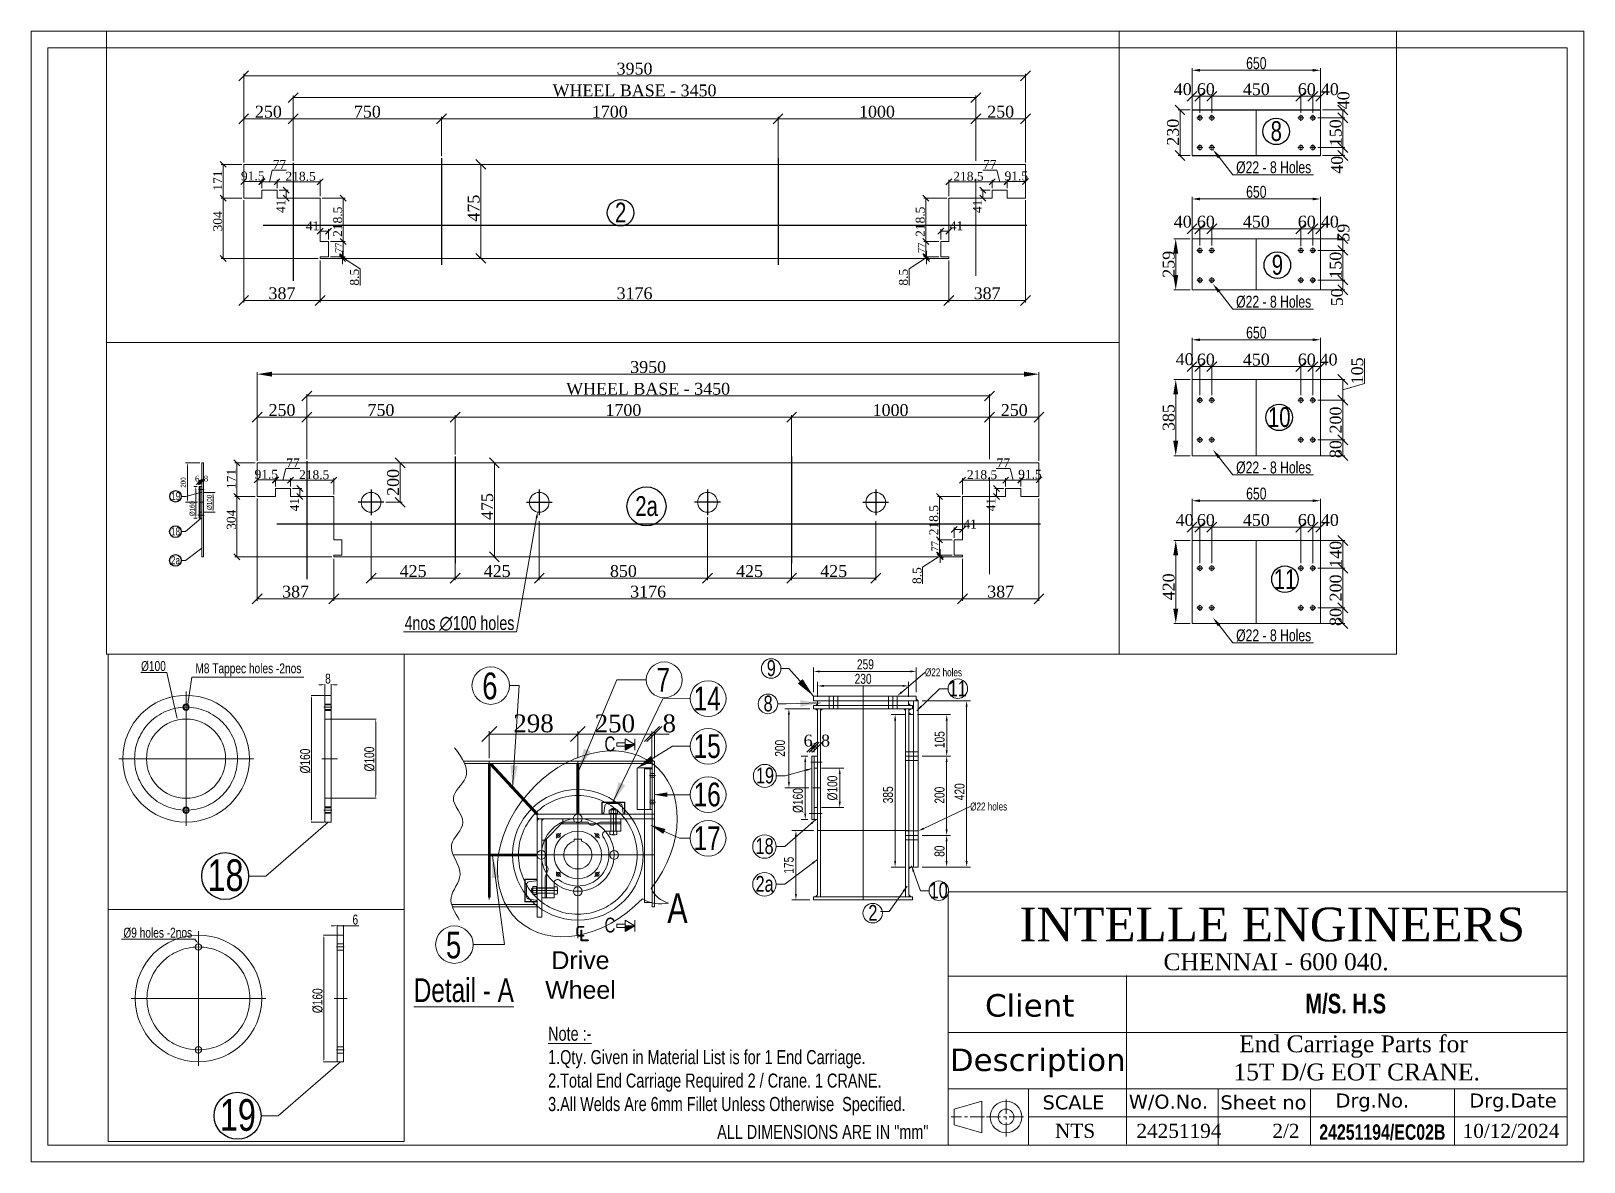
# Paper-space layout 'End carriage Part' of a CAD drawing. Extents: x 0 to 276, y 0 to 201.
# The model-space entities are those that its viewports show. They can reach past a viewport. Long polylines and large blocks are cut down to what shows.
import ezdxf
from ezdxf import colors
from ezdxf.entities.mleader import LeaderData, LeaderLine
from ezdxf.enums import TextEntityAlignment as Align
from ezdxf.math import Vec2, Vec3

# ---------------------------------------------------------------- set-up
doc = ezdxf.new("R2010")
doc.units = 0
doc.header["$LTSCALE"] = 0.4
doc.header["$MEASUREMENT"] = 0
for name, pattern in [('ACAD_ISO04W100', [30, 24, -3, 0, -3]), ('ACAD_ISO05W100', [33, 24, -3, 0, -3, 0, -3]), ('CENTER', [50.8, 31.75, -6.35, 6.35, -6.35]), ('HIDDEN', [9.525, 6.35, -3.175])]:
    doc.linetypes.add(name, pattern=pattern)
doc.layers.get('0').update_dxf_attribs({"lineweight": 20})
for name, color, linetype, lineweight in [('C.L', 3, 'CENTER', 9), ('CENTRE', 3, 'CENTER', 9), ('Dim', 7, 'Continuous', 9), ('Hidden', 2, 'HIDDEN', 13)]:
    doc.layers.add(name, color=color, linetype=linetype, lineweight=lineweight)
doc.styles.add('CS', font='times.ttf')
doc.styles.add('Rome', font='times.ttf')
doc.styles.get("Standard").update_dxf_attribs({"font": 'swisscl.ttf'})
doc.dimstyles.new('swaminathan$0', dxfattribs={"dimscale": 5, "dimtxt": 5, "dimasz": 3, "dimexe": 2, "dimexo": 2, "dimgap": 1, "dimtad": 1, "dimzin": 9, "dimdsep": 46, "dimtxsty": 'Standard', "dimcen": -2, "dimclrd": 256, "dimclre": 256, "dimclrt": 256, "dimadec": 0, "dimazin": 0, "dimtfac": 0.7, "dimtofl": 0, "dimtmove": 1, "dimatfit": 3, "dimfxl": 1, "dimtolj": 2, "dimtzin": 9, "dimlwd": -1, "dimlwe": -1, "dimarcsym": 0})
doc.dimstyles.new('swaminathan$3', dxfattribs={"dimscale": 5, "dimtxt": 5, "dimasz": 3, "dimexe": 2, "dimexo": 2, "dimgap": 1, "dimtad": 1, "dimtoh": 1, "dimzin": 9, "dimdsep": 46, "dimtxsty": 'Standard', "dimcen": 0, "dimclrd": 256, "dimclre": 256, "dimclrt": 256, "dimadec": 0, "dimazin": 0, "dimtfac": 0.7, "dimtofl": 0, "dimtmove": 1, "dimatfit": 3, "dimfxl": 1, "dimtolj": 2, "dimtzin": 9, "dimlwd": -1, "dimlwe": -1, "dimarcsym": 0})
doc.dimstyles.new('swaminathan$7', dxfattribs={"dimscale": 5, "dimtxt": 5, "dimasz": 5, "dimexe": 2, "dimexo": 2, "dimgap": 3, "dimtad": 1, "dimzin": 9, "dimdsep": 46, "dimtxsty": 'Standard', "dimcen": 2, "dimclrd": 256, "dimclre": 256, "dimadec": 0, "dimazin": 0, "dimtfac": 0.7, "dimtofl": 0, "dimtmove": 1, "dimatfit": 3, "dimfxl": 1, "dimtolj": 2, "dimtzin": 9, "dimlwd": -1, "dimlwe": -1, "dimarcsym": 0})

psp = doc.layouts.new('End carriage Part')

# ---------------------------------------------------------------- texts
at = {"lineweight": 25, "char_height": 3, "width": 76.4626, "attachment_point": 5, "style": 'Rome'}
for s, insert in [('CHENNAI - 600 040. ', (221.28, 35.54)), ('End Carriage Parts for\\P 15T D/G EOT CRANE.', (235.04, 18.46))]:
    psp.add_mtext(s, dxfattribs=dict(at, insert=insert))
at = {"width": 75.4189, "attachment_point": 5, "line_spacing_factor": 0.7}
for s, insert, char_height in [('{\\fSwis721 LtCn BT|b1|i0|c0|p34;M/S. H.S}', (233.66, 28.09), 3.5), ('{\\fSwis721 LtCn BT|b1|i0|c0|p34;24251194/EC02B}', (240.17, 5.27), 2.75)]:
    psp.add_mtext(s, dxfattribs=dict(at, insert=insert, char_height=char_height))
at = {"insert": (91.9, 24.05), "char_height": 2.5, "width": 71.381, "attachment_point": 1}
psp.add_mtext('{\\LNote :-\\P}1.Qty. Given in Material List is for 1 End Carriage.\\P2.Total End Carriage Required 2 / Crane. 1 CRANE.\\P3.All Welds Are 6mm Fillet Unless Otherwise  Specified.', dxfattribs=at)

msp = doc.modelspace()

# ---------------------------------------------------------------- texts
at = {"layer": 'Dim', "lineweight": -2, "attachment_point": 5}
for s, insert, char_height in [('8', (39725.642, 39862.234), 100), ('2', (36412.952, 39451.178), 100), ('9', (39731.423, 39186.432), 100), ('10', (39740.689, 38416.947), 100), ('19', (34164.482, 38018.007), 40), ('2a', (36543.809, 37967.364), 100), ('18', (34163.582, 37839.552), 40), ('2a', (34163.582, 37694.108), 40), ('11', (39770.153, 37599.018), 100), ('18', (34416.216, 36101.764), 160), ('19', (34478.669, 34890.284), 160)]:
    msp.add_mtext(s, dxfattribs=dict(at, insert=insert, char_height=char_height))

# ---------------------------------------------------------------- blocks, each defined once
blk = doc.blocks.new('AM(276x201)')
blk.add_lwpolyline([(3, 3), (273, 3), (273, 198), (3, 198)], close=True)
at = {"insert": (140.72, 5.32), "char_height": 2.5, "width": 45.6864, "attachment_point": 5}
blk.add_mtext('ALL DIMENSIONS ARE IN "mm"', dxfattribs=at)
blk = doc.blocks.new('A$C0F5F3D10')
for p, q in [((-13.23, 6.4), (-8.33, 7.8)), ((-13.23, 3.6), (-13.23, 6.4)), ((-8.33, 2.2), (-8.33, 7.8)), ((-13.23, 3.6), (-8.33, 2.2))]:
    blk.add_line(p, q)
for radius in [2.8, 1.4]:
    blk.add_circle((-4, 5), radius)
at = {"layer": 'C.L', "ltscale": 0.2}
for p, q in [((-4, 1.5), (-4, 8.5)), ((-7.83, 5), (-13.73, 5)), ((-7.5, 5), (-0.5, 5))]:
    blk.add_line(p, q, dxfattribs=at)
blk = doc.blocks.new('cs')
for p, q in [((174.41, 43.89), (284.41, 43.89)), ((174.41, -1.11), (174.41, 43.89)), ((174.41, 28.89), (284.41, 28.89)), ((206.13, -0.96), (206.13, 29.04)), ((174.41, 18.89), (284.41, 18.89)), ((174.41, 8.89), (284.41, 8.89)), ((188.7, -1.11), (188.7, 8.89)), ((222.41, -1.11), (222.41, 8.89)), ((238.79, -1.11), (238.79, 8.89)), ((264.41, -1.11), (264.41, 8.89)), ((188.7, 3.89), (284.41, 3.89)), ((284.41, -1.11), (184.41, -1.11))]:
    blk.add_line(p, q)
at = {"attachment_point": 5}
for s, insert, char_height in [('{\\fVerdana|b0|i0|c0|p34;Client}', (188.9, 23.68), 4), ('{\\fVerdana|b0|i0|c0|p34;Description}', (190.33, 13.48), 4), ('{\\fVerdana|b0|i0|c0|p34;SCALE}', (196.68, 6.45), 2.5), ('{\\fVerdana|b0|i0|c0|p34;W/O.No.}', (213.56, 6.45), 2.5), ('{\\fVerdana|b0|i0|c0|p34;Sheet no}', (230.45, 6.45), 2.5), ('{\\fVerdana|b0|i0|c0|p34;Drg.No.}', (249.8, 6.45), 2.5), ('{\\fVerdana|b0|i0|c0|p34;Drg.Date}', (274.8, 6.45), 2.5)]:
    blk.add_mtext(s, dxfattribs=dict(at, insert=insert, char_height=char_height))
at = {"style": 'CS'}
for tag, height, p in [('COMPANYNAME', 5, (232.02, 38.09)), ('ADDRESS', 2.5, (232.02, 31.66)), ('CLIENT', 3, (243.32, 23.46)), ('DESCRIPTION', 3, (243.62, 13.46)), ('SCALE', 2.5, (196.97, 1.4)), ('W/O.NO.', 2.5, (213.42, 1.4)), ('1/2', 2.5, (231.32, 1.4)), ('DRG.NO.', 2.5, (246.7, 1.4)), ('DRG.DATE', 2.5, (274.45, 1.4))]:
    blk.add_attdef(tag, text='', height=height, dxfattribs=at).set_placement(p, align=Align.MIDDLE)
blk = doc.blocks.new('*D767')
at = {"transparency": 16777216}
for p, q in [((34952.4, 36891.6), (35177.7, 36891.6)), ((35175.2, 36876.6), (35175.2, 36506.6)), ((34952.4, 36491.6), (35177.7, 36491.6))]:
    blk.add_line(p, q, dxfattribs=at)
for points in [[(35172.7, 36876.6), (35177.7, 36876.6), (35175.2, 36891.6)], [(35172.7, 36506.6), (35177.7, 36506.6), (35175.2, 36491.6)]]:
    blk.add_solid(points, dxfattribs=at)
at = {"transparency": 16777216, "insert": (35143.8, 36689.7), "char_height": 50, "attachment_point": 5, "rotation": 90}
blk.add_mtext('\\A2;%%C100', dxfattribs=at)
blk = doc.blocks.new('*D768')
at = {"transparency": 16777216}
for p, q in [((34915.4, 37011.6), (34848.3, 37011.6)), ((34850.8, 36996.6), (34850.8, 36386.6)), ((34915.4, 36371.6), (34848.3, 36371.6))]:
    blk.add_line(p, q, dxfattribs=at)
for points in [[(34848.3, 36996.6), (34853.3, 36996.6), (34850.8, 37011.6)], [(34848.3, 36386.6), (34853.3, 36386.6), (34850.8, 36371.6)]]:
    blk.add_solid(points, dxfattribs=at)
at = {"transparency": 16777216, "insert": (34819.5, 36679.8), "char_height": 50, "attachment_point": 5, "rotation": 90}
blk.add_mtext('\\A2;%%C160', dxfattribs=at)
blk = doc.blocks.new('_Oblique')
at = {"layer": 'Dim', "color": 0, "lineweight": -2}
blk.add_line((-0.5, -0.5), (0.5, 0.5), dxfattribs=at)
blk = doc.blocks.new('*D769')
at = {"layer": 'Dim', "transparency": 16777216}
for p, q in [((39934.9, 39929.4), (40071.7, 39929.4)), ((40061.7, 39779.4), (40061.7, 39929.4)), ((39934.9, 39779.4), (40071.7, 39779.4))]:
    blk.add_line(p, q, dxfattribs=at)
at = {"layer": 'Dim', "transparency": 16777216, "xscale": 50, "yscale": 50, "zscale": 50}
for p, rotation in [((40061.7, 39929.4), 90), ((40061.7, 39779.4), 270)]:
    blk.add_blockref('_Oblique', p, dxfattribs=dict(at, rotation=rotation))
at = {"layer": 'Dim', "lineweight": -2, "transparency": 16777216, "insert": (40026.2, 39854.4), "char_height": 60, "attachment_point": 5, "rotation": 90, "style": 'Rome'}
blk.add_mtext('\\A2;150', dxfattribs=at)
blk = doc.blocks.new('*D770')
at = {"layer": 'Dim', "transparency": 16777216}
for p, q in [((39959.9, 39969.4), (40071.7, 39969.4)), ((40061.7, 39929.4), (40061.7, 39969.4)), ((39934.9, 39929.4), (40071.7, 39929.4))]:
    blk.add_line(p, q, dxfattribs=at)
at = {"layer": 'Dim', "transparency": 16777216, "xscale": 50, "yscale": 50, "zscale": 50}
for p, rotation in [((40061.7, 39969.4), 90), ((40061.7, 39929.4), 270)]:
    blk.add_blockref('_Oblique', p, dxfattribs=dict(at, rotation=rotation))
at = {"layer": 'Dim', "lineweight": -2, "transparency": 16777216, "insert": (40065.6, 40018.6), "char_height": 60, "attachment_point": 5, "rotation": 90, "style": 'Rome'}
blk.add_mtext('\\A2;40', dxfattribs=at)
blk = doc.blocks.new('*D771')
at = {"layer": 'Dim', "transparency": 16777216}
for p, q in [((39934.9, 39779.4), (40071.7, 39779.4)), ((39959.9, 39739.4), (40071.7, 39739.4)), ((40061.7, 39779.4), (40061.7, 39739.4))]:
    blk.add_line(p, q, dxfattribs=at)
at = {"layer": 'Dim', "transparency": 16777216, "xscale": 50, "yscale": 50, "zscale": 50}
for p, rotation in [((40061.7, 39779.4), 90), ((40061.7, 39739.4), 270)]:
    blk.add_blockref('_Oblique', p, dxfattribs=dict(at, rotation=rotation))
at = {"layer": 'Dim', "lineweight": -2, "transparency": 16777216, "insert": (40033, 39692.5), "char_height": 60, "attachment_point": 5, "rotation": 90, "style": 'Rome'}
blk.add_mtext('\\A2;40', dxfattribs=at)
blk = doc.blocks.new('*D772')
at = {"layer": 'Dim', "transparency": 16777216}
for p, q in [((39934.9, 39260.2), (40071.7, 39260.2)), ((40061.7, 39110.2), (40061.7, 39260.2)), ((39934.9, 39110.2), (40071.7, 39110.2))]:
    blk.add_line(p, q, dxfattribs=at)
at = {"layer": 'Dim', "transparency": 16777216, "xscale": 50, "yscale": 50, "zscale": 50}
for p, rotation in [((40061.7, 39260.2), 90), ((40061.7, 39110.2), 270)]:
    blk.add_blockref('_Oblique', p, dxfattribs=dict(at, rotation=rotation))
at = {"layer": 'Dim', "lineweight": -2, "transparency": 16777216, "insert": (40026.2, 39185.2), "char_height": 60, "attachment_point": 5, "rotation": 90, "style": 'Rome'}
blk.add_mtext('\\A2;150', dxfattribs=at)
blk = doc.blocks.new('*D773')
at = {"layer": 'Dim', "transparency": 16777216}
for p, q in [((39959.9, 39319.2), (40071.7, 39319.2)), ((40061.7, 39260.2), (40061.7, 39319.2)), ((39934.9, 39260.2), (40071.7, 39260.2))]:
    blk.add_line(p, q, dxfattribs=at)
at = {"layer": 'Dim', "transparency": 16777216, "xscale": 50, "yscale": 50, "zscale": 50}
for p, rotation in [((40061.7, 39319.2), 90), ((40061.7, 39260.2), 270)]:
    blk.add_blockref('_Oblique', p, dxfattribs=dict(at, rotation=rotation))
at = {"layer": 'Dim', "lineweight": -2, "transparency": 16777216, "insert": (40065.5, 39349.3), "char_height": 60, "attachment_point": 5, "rotation": 90, "style": 'Rome'}
blk.add_mtext('\\A2;59', dxfattribs=at)
blk = doc.blocks.new('*D774')
at = {"layer": 'Dim', "transparency": 16777216}
for p, q in [((39934.9, 39110.2), (40071.7, 39110.2)), ((40061.7, 39110.2), (40061.7, 39060.2)), ((39959.9, 39060.2), (40071.7, 39060.2))]:
    blk.add_line(p, q, dxfattribs=at)
at = {"layer": 'Dim', "transparency": 16777216, "xscale": 50, "yscale": 50, "zscale": 50}
for p, rotation in [((40061.7, 39110.2), 90), ((40061.7, 39060.2), 270)]:
    blk.add_blockref('_Oblique', p, dxfattribs=dict(at, rotation=rotation))
at = {"layer": 'Dim', "lineweight": -2, "transparency": 16777216, "insert": (40033, 39023.2), "char_height": 60, "attachment_point": 5, "rotation": 90, "style": 'Rome'}
blk.add_mtext('\\A2;50', dxfattribs=at)
blk = doc.blocks.new('*D775')
at = {"layer": 'Dim', "transparency": 16777216}
for p, q in [((39289.9, 39969.4), (39229.5, 39969.4)), ((39239.5, 39969.4), (39239.5, 39739.4)), ((39289.9, 39739.4), (39229.5, 39739.4))]:
    blk.add_line(p, q, dxfattribs=at)
at = {"layer": 'Dim', "transparency": 16777216, "xscale": 50, "yscale": 50, "zscale": 50}
for p, rotation in [((39239.5, 39969.4), 90), ((39239.5, 39739.4), 270)]:
    blk.add_blockref('_Oblique', p, dxfattribs=dict(at, rotation=rotation))
at = {"layer": 'Dim', "lineweight": -2, "transparency": 16777216, "insert": (39204, 39857.2), "char_height": 60, "attachment_point": 5, "rotation": 90, "style": 'Rome'}
blk.add_mtext('\\A2;230', dxfattribs=at)
blk = doc.blocks.new('*D776')
at = {"layer": 'Dim', "transparency": 16777216}
for p, q in [((39399.9, 39954.4), (39399.9, 40048.5)), ((39399.9, 40038.5), (39849.9, 40038.5)), ((39849.9, 39994.6), (39849.9, 40048.5))]:
    blk.add_line(p, q, dxfattribs=at)
at = {"layer": 'Dim', "transparency": 16777216, "xscale": 50, "yscale": 50, "zscale": 50, "rotation": 180}
blk.add_blockref('_Oblique', (39399.9, 40038.5), dxfattribs=at)
at = {"layer": 'Dim', "transparency": 16777216, "xscale": 50, "yscale": 50, "zscale": 50}
blk.add_blockref('_Oblique', (39849.9, 40038.5), dxfattribs=at)
at = {"layer": 'Dim', "lineweight": -2, "transparency": 16777216, "insert": (39624.9, 40074.1), "char_height": 60, "attachment_point": 5, "style": 'Rome'}
blk.add_mtext('\\A2;450', dxfattribs=at)
blk = doc.blocks.new('*D777')
at = {"layer": 'Dim', "transparency": 16777216}
for p, q in [((39849.9, 39954.4), (39849.9, 40048.5)), ((39849.9, 40038.5), (39909.9, 40038.5)), ((39909.9, 39954.4), (39909.9, 40048.5))]:
    blk.add_line(p, q, dxfattribs=at)
at = {"layer": 'Dim', "transparency": 16777216, "xscale": 50, "yscale": 50, "zscale": 50, "rotation": 180}
blk.add_blockref('_Oblique', (39849.9, 40038.5), dxfattribs=at)
at = {"layer": 'Dim', "transparency": 16777216, "xscale": 50, "yscale": 50, "zscale": 50}
blk.add_blockref('_Oblique', (39909.9, 40038.5), dxfattribs=at)
at = {"layer": 'Dim', "lineweight": -2, "transparency": 16777216, "insert": (39879.9, 40074.1), "char_height": 60, "attachment_point": 5, "style": 'Rome'}
blk.add_mtext('\\A2;60', dxfattribs=at)
blk = doc.blocks.new('*D778')
at = {"layer": 'Dim', "transparency": 16777216}
for p, q in [((39909.9, 39979.6), (39909.9, 40048.5)), ((39949.9, 40038.5), (39909.9, 40038.5)), ((39949.9, 39974.4), (39949.9, 40048.5))]:
    blk.add_line(p, q, dxfattribs=at)
at = {"layer": 'Dim', "transparency": 16777216, "xscale": 50, "yscale": 50, "zscale": 50, "rotation": 180}
blk.add_blockref('_Oblique', (39909.9, 40038.5), dxfattribs=at)
at = {"layer": 'Dim', "transparency": 16777216, "xscale": 50, "yscale": 50, "zscale": 50}
blk.add_blockref('_Oblique', (39949.9, 40038.5), dxfattribs=at)
at = {"layer": 'Dim', "lineweight": -2, "transparency": 16777216, "insert": (39996.5, 40074.1), "char_height": 60, "attachment_point": 5, "style": 'Rome'}
blk.add_mtext('\\A2;40', dxfattribs=at)
blk = doc.blocks.new('*D779')
at = {"layer": 'Dim', "transparency": 16777216}
for p, q in [((39339.9, 39954.4), (39339.9, 40048.5)), ((39399.9, 40038.5), (39339.9, 40038.5)), ((39399.9, 39979.6), (39399.9, 40048.5))]:
    blk.add_line(p, q, dxfattribs=at)
at = {"layer": 'Dim', "transparency": 16777216, "xscale": 50, "yscale": 50, "zscale": 50, "rotation": 180}
blk.add_blockref('_Oblique', (39339.9, 40038.5), dxfattribs=at)
at = {"layer": 'Dim', "transparency": 16777216, "xscale": 50, "yscale": 50, "zscale": 50}
blk.add_blockref('_Oblique', (39399.9, 40038.5), dxfattribs=at)
at = {"layer": 'Dim', "lineweight": -2, "transparency": 16777216, "insert": (39369.9, 40074.1), "char_height": 60, "attachment_point": 5, "style": 'Rome'}
blk.add_mtext('\\A2;60', dxfattribs=at)
blk = doc.blocks.new('*D780')
at = {"layer": 'Dim', "transparency": 16777216}
for p, q in [((39299.9, 39974.4), (39299.9, 40048.5)), ((39299.9, 40038.5), (39339.9, 40038.5)), ((39339.9, 39954.4), (39339.9, 40048.5))]:
    blk.add_line(p, q, dxfattribs=at)
at = {"layer": 'Dim', "transparency": 16777216, "xscale": 50, "yscale": 50, "zscale": 50, "rotation": 180}
blk.add_blockref('_Oblique', (39299.9, 40038.5), dxfattribs=at)
at = {"layer": 'Dim', "transparency": 16777216, "xscale": 50, "yscale": 50, "zscale": 50}
blk.add_blockref('_Oblique', (39339.9, 40038.5), dxfattribs=at)
at = {"layer": 'Dim', "lineweight": -2, "transparency": 16777216, "insert": (39253.3, 40074.1), "char_height": 60, "attachment_point": 5, "style": 'Rome'}
blk.add_mtext('\\A2;40', dxfattribs=at)
blk = doc.blocks.new('*D784')
at = {"layer": 'Dim', "transparency": 16777216}
for p, q in [((40170.8, 38587.9), (40170.8, 38714.5)), ((39959.9, 38607.7), (40071.7, 38607.7)), ((40061.7, 38502.7), (40061.7, 38607.7)), ((40061.7, 38555.2), (40170.8, 38587.9)), ((39934.9, 38502.7), (40071.7, 38502.7))]:
    blk.add_line(p, q, dxfattribs=at)
at = {"layer": 'Dim', "transparency": 16777216, "xscale": 50, "yscale": 50, "zscale": 50}
for p, rotation in [((40061.7, 38607.7), 90), ((40061.7, 38502.7), 270)]:
    blk.add_blockref('_Oblique', p, dxfattribs=dict(at, rotation=rotation))
at = {"layer": 'Dim', "lineweight": -2, "transparency": 16777216, "insert": (40135.2, 38651.2), "char_height": 60, "attachment_point": 5, "rotation": 90, "style": 'Rome'}
blk.add_mtext('\\A2;105', dxfattribs=at)
blk = doc.blocks.new('*D785')
at = {"layer": 'Dim', "transparency": 16777216}
for p, q in [((39934.9, 38502.7), (40071.7, 38502.7)), ((40061.7, 38302.7), (40061.7, 38502.7)), ((39934.9, 38302.7), (40071.7, 38302.7))]:
    blk.add_line(p, q, dxfattribs=at)
at = {"layer": 'Dim', "transparency": 16777216, "xscale": 50, "yscale": 50, "zscale": 50}
for p, rotation in [((40061.7, 38502.7), 90), ((40061.7, 38302.7), 270)]:
    blk.add_blockref('_Oblique', p, dxfattribs=dict(at, rotation=rotation))
at = {"layer": 'Dim', "lineweight": -2, "transparency": 16777216, "insert": (40026.2, 38402.7), "char_height": 60, "attachment_point": 5, "rotation": 90, "style": 'Rome'}
blk.add_mtext('\\A2;200', dxfattribs=at)
blk = doc.blocks.new('*D786')
at = {"layer": 'Dim', "transparency": 16777216}
for p, q in [((39934.9, 38302.7), (40071.7, 38302.7)), ((40061.7, 38302.7), (40061.7, 38222.7)), ((39959.9, 38222.7), (40071.7, 38222.7))]:
    blk.add_line(p, q, dxfattribs=at)
at = {"layer": 'Dim', "transparency": 16777216, "xscale": 50, "yscale": 50, "zscale": 50}
for p, rotation in [((40061.7, 38302.7), 90), ((40061.7, 38222.7), 270)]:
    blk.add_blockref('_Oblique', p, dxfattribs=dict(at, rotation=rotation))
at = {"layer": 'Dim', "lineweight": -2, "transparency": 16777216, "insert": (40026.2, 38255.7), "char_height": 60, "attachment_point": 5, "rotation": 90, "style": 'Rome'}
blk.add_mtext('\\A2;80', dxfattribs=at)
blk = doc.blocks.new('*D792')
at = {"layer": 'Dim', "transparency": 16777216}
for p, q in [((39959.9, 37794.4), (40071.7, 37794.4)), ((40061.7, 37654.4), (40061.7, 37794.4)), ((39934.9, 37654.4), (40071.7, 37654.4))]:
    blk.add_line(p, q, dxfattribs=at)
at = {"layer": 'Dim', "transparency": 16777216, "xscale": 50, "yscale": 50, "zscale": 50}
for p, rotation in [((40061.7, 37794.4), 90), ((40061.7, 37654.4), 270)]:
    blk.add_blockref('_Oblique', p, dxfattribs=dict(at, rotation=rotation))
at = {"layer": 'Dim', "lineweight": -2, "transparency": 16777216, "insert": (40026.2, 37724.4), "char_height": 60, "attachment_point": 5, "rotation": 90, "style": 'Rome'}
blk.add_mtext('\\A2;140', dxfattribs=at)
blk = doc.blocks.new('*D793')
at = {"layer": 'Dim', "transparency": 16777216}
for p, q in [((39934.9, 37654.4), (40071.7, 37654.4)), ((40061.7, 37454.4), (40061.7, 37654.4)), ((39934.9, 37454.4), (40071.7, 37454.4))]:
    blk.add_line(p, q, dxfattribs=at)
at = {"layer": 'Dim', "transparency": 16777216, "xscale": 50, "yscale": 50, "zscale": 50}
for p, rotation in [((40061.7, 37654.4), 90), ((40061.7, 37454.4), 270)]:
    blk.add_blockref('_Oblique', p, dxfattribs=dict(at, rotation=rotation))
at = {"layer": 'Dim', "lineweight": -2, "transparency": 16777216, "insert": (40026.2, 37554.4), "char_height": 60, "attachment_point": 5, "rotation": 90, "style": 'Rome'}
blk.add_mtext('\\A2;200', dxfattribs=at)
blk = doc.blocks.new('*D794')
at = {"layer": 'Dim', "transparency": 16777216}
for p, q in [((39934.9, 37454.4), (40071.7, 37454.4)), ((40061.7, 37454.4), (40061.7, 37374.4)), ((39959.9, 37374.4), (40071.7, 37374.4))]:
    blk.add_line(p, q, dxfattribs=at)
at = {"layer": 'Dim', "transparency": 16777216, "xscale": 50, "yscale": 50, "zscale": 50}
for p, rotation in [((40061.7, 37454.4), 90), ((40061.7, 37374.4), 270)]:
    blk.add_blockref('_Oblique', p, dxfattribs=dict(at, rotation=rotation))
at = {"layer": 'Dim', "lineweight": -2, "transparency": 16777216, "insert": (40026.2, 37407.5), "char_height": 60, "attachment_point": 5, "rotation": 90, "style": 'Rome'}
blk.add_mtext('\\A2;80', dxfattribs=at)
blk = doc.blocks.new('*D787')
at = {"layer": 'Dim', "transparency": 16777216}
for p, q in [((39399.9, 39285.2), (39399.9, 39379.3)), ((39399.9, 39369.3), (39849.9, 39369.3)), ((39849.9, 39281.2), (39849.9, 39379.3))]:
    blk.add_line(p, q, dxfattribs=at)
at = {"layer": 'Dim', "transparency": 16777216, "xscale": 50, "yscale": 50, "zscale": 50, "rotation": 180}
blk.add_blockref('_Oblique', (39399.9, 39369.3), dxfattribs=at)
at = {"layer": 'Dim', "transparency": 16777216, "xscale": 50, "yscale": 50, "zscale": 50}
blk.add_blockref('_Oblique', (39849.9, 39369.3), dxfattribs=at)
at = {"layer": 'Dim', "lineweight": -2, "transparency": 16777216, "insert": (39624.9, 39404.8), "char_height": 60, "attachment_point": 5, "style": 'Rome'}
blk.add_mtext('\\A2;450', dxfattribs=at)
blk = doc.blocks.new('*D788')
at = {"layer": 'Dim', "transparency": 16777216}
for p, q in [((39849.9, 39285.2), (39849.9, 39379.3)), ((39849.9, 39369.3), (39909.9, 39369.3)), ((39909.9, 39285.2), (39909.9, 39379.3))]:
    blk.add_line(p, q, dxfattribs=at)
at = {"layer": 'Dim', "transparency": 16777216, "xscale": 50, "yscale": 50, "zscale": 50, "rotation": 180}
blk.add_blockref('_Oblique', (39849.9, 39369.3), dxfattribs=at)
at = {"layer": 'Dim', "transparency": 16777216, "xscale": 50, "yscale": 50, "zscale": 50}
blk.add_blockref('_Oblique', (39909.9, 39369.3), dxfattribs=at)
at = {"layer": 'Dim', "lineweight": -2, "transparency": 16777216, "insert": (39879.9, 39404.8), "char_height": 60, "attachment_point": 5, "style": 'Rome'}
blk.add_mtext('\\A2;60', dxfattribs=at)
blk = doc.blocks.new('*D789')
at = {"layer": 'Dim', "transparency": 16777216}
for p, q in [((39909.9, 39310.4), (39909.9, 39379.3)), ((39949.9, 39369.3), (39909.9, 39369.3)), ((39949.9, 39305.2), (39949.9, 39379.3))]:
    blk.add_line(p, q, dxfattribs=at)
at = {"layer": 'Dim', "transparency": 16777216, "xscale": 50, "yscale": 50, "zscale": 50, "rotation": 180}
blk.add_blockref('_Oblique', (39909.9, 39369.3), dxfattribs=at)
at = {"layer": 'Dim', "transparency": 16777216, "xscale": 50, "yscale": 50, "zscale": 50}
blk.add_blockref('_Oblique', (39949.9, 39369.3), dxfattribs=at)
at = {"layer": 'Dim', "lineweight": -2, "transparency": 16777216, "insert": (39996.5, 39404.8), "char_height": 60, "attachment_point": 5, "style": 'Rome'}
blk.add_mtext('\\A2;40', dxfattribs=at)
blk = doc.blocks.new('*D790')
at = {"layer": 'Dim', "transparency": 16777216}
for p, q in [((39339.9, 39285.2), (39339.9, 39379.3)), ((39399.9, 39369.3), (39339.9, 39369.3)), ((39399.9, 39310.4), (39399.9, 39379.3))]:
    blk.add_line(p, q, dxfattribs=at)
at = {"layer": 'Dim', "transparency": 16777216, "xscale": 50, "yscale": 50, "zscale": 50, "rotation": 180}
blk.add_blockref('_Oblique', (39339.9, 39369.3), dxfattribs=at)
at = {"layer": 'Dim', "transparency": 16777216, "xscale": 50, "yscale": 50, "zscale": 50}
blk.add_blockref('_Oblique', (39399.9, 39369.3), dxfattribs=at)
at = {"layer": 'Dim', "lineweight": -2, "transparency": 16777216, "insert": (39369.9, 39404.8), "char_height": 60, "attachment_point": 5, "style": 'Rome'}
blk.add_mtext('\\A2;60', dxfattribs=at)
blk = doc.blocks.new('*D791')
at = {"layer": 'Dim', "transparency": 16777216}
for p, q in [((39299.9, 39305.2), (39299.9, 39379.3)), ((39299.9, 39369.3), (39339.9, 39369.3)), ((39339.9, 39285.2), (39339.9, 39379.3))]:
    blk.add_line(p, q, dxfattribs=at)
at = {"layer": 'Dim', "transparency": 16777216, "xscale": 50, "yscale": 50, "zscale": 50, "rotation": 180}
blk.add_blockref('_Oblique', (39299.9, 39369.3), dxfattribs=at)
at = {"layer": 'Dim', "transparency": 16777216, "xscale": 50, "yscale": 50, "zscale": 50}
blk.add_blockref('_Oblique', (39339.9, 39369.3), dxfattribs=at)
at = {"layer": 'Dim', "lineweight": -2, "transparency": 16777216, "insert": (39253.3, 39404.8), "char_height": 60, "attachment_point": 5, "style": 'Rome'}
blk.add_mtext('\\A2;40', dxfattribs=at)
blk = doc.blocks.new('*D800')
at = {"layer": 'Dim', "transparency": 16777216}
for p, q in [((39399.9, 38527.7), (39399.9, 38682.5)), ((39399.9, 38672.5), (39849.9, 38672.5)), ((39849.9, 38527.7), (39849.9, 38682.5))]:
    blk.add_line(p, q, dxfattribs=at)
at = {"layer": 'Dim', "transparency": 16777216, "xscale": 50, "yscale": 50, "zscale": 50, "rotation": 180}
blk.add_blockref('_Oblique', (39399.9, 38672.5), dxfattribs=at)
at = {"layer": 'Dim', "transparency": 16777216, "xscale": 50, "yscale": 50, "zscale": 50}
blk.add_blockref('_Oblique', (39849.9, 38672.5), dxfattribs=at)
at = {"layer": 'Dim', "lineweight": -2, "transparency": 16777216, "insert": (39624.9, 38708.1), "char_height": 60, "attachment_point": 5, "style": 'Rome'}
blk.add_mtext('\\A2;450', dxfattribs=at)
blk = doc.blocks.new('*D801')
at = {"layer": 'Dim', "transparency": 16777216}
for p, q in [((39849.9, 38527.7), (39849.9, 38682.5)), ((39849.9, 38672.5), (39909.9, 38672.5)), ((39909.9, 38527.7), (39909.9, 38682.5))]:
    blk.add_line(p, q, dxfattribs=at)
at = {"layer": 'Dim', "transparency": 16777216, "xscale": 50, "yscale": 50, "zscale": 50, "rotation": 180}
blk.add_blockref('_Oblique', (39849.9, 38672.5), dxfattribs=at)
at = {"layer": 'Dim', "transparency": 16777216, "xscale": 50, "yscale": 50, "zscale": 50}
blk.add_blockref('_Oblique', (39909.9, 38672.5), dxfattribs=at)
at = {"layer": 'Dim', "lineweight": -2, "transparency": 16777216, "insert": (39879.9, 38708.1), "char_height": 60, "attachment_point": 5, "style": 'Rome'}
blk.add_mtext('\\A2;60', dxfattribs=at)
blk = doc.blocks.new('*D802')
at = {"layer": 'Dim', "transparency": 16777216}
for p, q in [((39909.9, 38552.8), (39909.9, 38682.5)), ((39949.9, 38672.5), (39909.9, 38672.5)), ((39949.9, 38547.7), (39949.9, 38682.5))]:
    blk.add_line(p, q, dxfattribs=at)
at = {"layer": 'Dim', "transparency": 16777216, "xscale": 50, "yscale": 50, "zscale": 50, "rotation": 180}
blk.add_blockref('_Oblique', (39909.9, 38672.5), dxfattribs=at)
at = {"layer": 'Dim', "transparency": 16777216, "xscale": 50, "yscale": 50, "zscale": 50}
blk.add_blockref('_Oblique', (39949.9, 38672.5), dxfattribs=at)
at = {"layer": 'Dim', "lineweight": -2, "transparency": 16777216, "insert": (39990.1, 38708.1), "char_height": 60, "attachment_point": 5, "style": 'Rome'}
blk.add_mtext('\\A2;40', dxfattribs=at)
blk = doc.blocks.new('*D803')
at = {"layer": 'Dim', "transparency": 16777216}
for p, q in [((39339.9, 38527.7), (39339.9, 38682.5)), ((39399.9, 38672.5), (39339.9, 38672.5)), ((39399.9, 38552.8), (39399.9, 38682.5))]:
    blk.add_line(p, q, dxfattribs=at)
at = {"layer": 'Dim', "transparency": 16777216, "xscale": 50, "yscale": 50, "zscale": 50, "rotation": 180}
blk.add_blockref('_Oblique', (39339.9, 38672.5), dxfattribs=at)
at = {"layer": 'Dim', "transparency": 16777216, "xscale": 50, "yscale": 50, "zscale": 50}
blk.add_blockref('_Oblique', (39399.9, 38672.5), dxfattribs=at)
at = {"layer": 'Dim', "lineweight": -2, "transparency": 16777216, "insert": (39369.9, 38708.1), "char_height": 60, "attachment_point": 5, "style": 'Rome'}
blk.add_mtext('\\A2;60', dxfattribs=at)
blk = doc.blocks.new('*D804')
at = {"layer": 'Dim', "transparency": 16777216}
for p, q in [((39299.9, 38547.7), (39299.9, 38682.5)), ((39299.9, 38672.5), (39339.9, 38672.5)), ((39339.9, 38527.7), (39339.9, 38682.5))]:
    blk.add_line(p, q, dxfattribs=at)
at = {"layer": 'Dim', "transparency": 16777216, "xscale": 50, "yscale": 50, "zscale": 50, "rotation": 180}
blk.add_blockref('_Oblique', (39299.9, 38672.5), dxfattribs=at)
at = {"layer": 'Dim', "transparency": 16777216, "xscale": 50, "yscale": 50, "zscale": 50}
blk.add_blockref('_Oblique', (39339.9, 38672.5), dxfattribs=at)
at = {"layer": 'Dim', "lineweight": -2, "transparency": 16777216, "insert": (39262.9, 38710), "char_height": 60, "attachment_point": 5, "style": 'Rome'}
blk.add_mtext('\\A2;40', dxfattribs=at)
blk = doc.blocks.new('*D795')
at = {"layer": 'Dim', "transparency": 16777216}
for p, q in [((39399.9, 37679.4), (39399.9, 37871.8)), ((39399.9, 37861.8), (39849.9, 37861.8)), ((39849.9, 37679.4), (39849.9, 37871.8))]:
    blk.add_line(p, q, dxfattribs=at)
at = {"layer": 'Dim', "transparency": 16777216, "xscale": 50, "yscale": 50, "zscale": 50, "rotation": 180}
blk.add_blockref('_Oblique', (39399.9, 37861.8), dxfattribs=at)
at = {"layer": 'Dim', "transparency": 16777216, "xscale": 50, "yscale": 50, "zscale": 50}
blk.add_blockref('_Oblique', (39849.9, 37861.8), dxfattribs=at)
at = {"layer": 'Dim', "lineweight": -2, "transparency": 16777216, "insert": (39624.9, 37897.4), "char_height": 60, "attachment_point": 5, "style": 'Rome'}
blk.add_mtext('\\A2;450', dxfattribs=at)
blk = doc.blocks.new('*D796')
at = {"layer": 'Dim', "transparency": 16777216}
for p, q in [((39849.9, 37679.4), (39849.9, 37871.8)), ((39849.9, 37861.8), (39909.9, 37861.8)), ((39909.9, 37679.4), (39909.9, 37871.8))]:
    blk.add_line(p, q, dxfattribs=at)
at = {"layer": 'Dim', "transparency": 16777216, "xscale": 50, "yscale": 50, "zscale": 50, "rotation": 180}
blk.add_blockref('_Oblique', (39849.9, 37861.8), dxfattribs=at)
at = {"layer": 'Dim', "transparency": 16777216, "xscale": 50, "yscale": 50, "zscale": 50}
blk.add_blockref('_Oblique', (39909.9, 37861.8), dxfattribs=at)
at = {"layer": 'Dim', "lineweight": -2, "transparency": 16777216, "insert": (39879.9, 37897.4), "char_height": 60, "attachment_point": 5, "style": 'Rome'}
blk.add_mtext('\\A2;60', dxfattribs=at)
blk = doc.blocks.new('*D797')
at = {"layer": 'Dim', "transparency": 16777216}
for p, q in [((39909.9, 37704.6), (39909.9, 37871.8)), ((39949.9, 37861.8), (39909.9, 37861.8)), ((39949.9, 37699.4), (39949.9, 37871.8))]:
    blk.add_line(p, q, dxfattribs=at)
at = {"layer": 'Dim', "transparency": 16777216, "xscale": 50, "yscale": 50, "zscale": 50, "rotation": 180}
blk.add_blockref('_Oblique', (39909.9, 37861.8), dxfattribs=at)
at = {"layer": 'Dim', "transparency": 16777216, "xscale": 50, "yscale": 50, "zscale": 50}
blk.add_blockref('_Oblique', (39949.9, 37861.8), dxfattribs=at)
at = {"layer": 'Dim', "lineweight": -2, "transparency": 16777216, "insert": (39996.5, 37897.4), "char_height": 60, "attachment_point": 5, "style": 'Rome'}
blk.add_mtext('\\A2;40', dxfattribs=at)
blk = doc.blocks.new('*D798')
at = {"layer": 'Dim', "transparency": 16777216}
for p, q in [((39339.9, 37679.4), (39339.9, 37871.8)), ((39399.9, 37861.8), (39339.9, 37861.8)), ((39399.9, 37704.6), (39399.9, 37871.8))]:
    blk.add_line(p, q, dxfattribs=at)
at = {"layer": 'Dim', "transparency": 16777216, "xscale": 50, "yscale": 50, "zscale": 50, "rotation": 180}
blk.add_blockref('_Oblique', (39339.9, 37861.8), dxfattribs=at)
at = {"layer": 'Dim', "transparency": 16777216, "xscale": 50, "yscale": 50, "zscale": 50}
blk.add_blockref('_Oblique', (39399.9, 37861.8), dxfattribs=at)
at = {"layer": 'Dim', "lineweight": -2, "transparency": 16777216, "insert": (39369.9, 37897.4), "char_height": 60, "attachment_point": 5, "style": 'Rome'}
blk.add_mtext('\\A2;60', dxfattribs=at)
blk = doc.blocks.new('*D799')
at = {"layer": 'Dim', "transparency": 16777216}
for p, q in [((39299.9, 37699.4), (39299.9, 37871.8)), ((39299.9, 37861.8), (39339.9, 37861.8)), ((39339.9, 37679.4), (39339.9, 37871.8))]:
    blk.add_line(p, q, dxfattribs=at)
at = {"layer": 'Dim', "transparency": 16777216, "xscale": 50, "yscale": 50, "zscale": 50, "rotation": 180}
blk.add_blockref('_Oblique', (39299.9, 37861.8), dxfattribs=at)
at = {"layer": 'Dim', "transparency": 16777216, "xscale": 50, "yscale": 50, "zscale": 50}
blk.add_blockref('_Oblique', (39339.9, 37861.8), dxfattribs=at)
at = {"layer": 'Dim', "lineweight": -2, "transparency": 16777216, "insert": (39262.6, 37897.4), "char_height": 60, "attachment_point": 5, "style": 'Rome'}
blk.add_mtext('\\A2;40', dxfattribs=at)
blk = doc.blocks.new('*D781')
at = {"layer": 'Dim', "transparency": 16777216}
for p, q in [((39289.9, 37794.4), (39207.7, 37794.4)), ((39217.7, 37719.4), (39217.7, 37449.4)), ((39289.9, 37374.4), (39207.7, 37374.4))]:
    blk.add_line(p, q, dxfattribs=at)
for points in [[(39205.2, 37719.4), (39230.2, 37719.4), (39217.7, 37794.4)], [(39205.2, 37449.4), (39230.2, 37449.4), (39217.7, 37374.4)]]:
    blk.add_solid(points, dxfattribs=at)
at = {"layer": 'Dim', "lineweight": -2, "transparency": 16777216, "insert": (39182.2, 37560.1), "char_height": 60, "attachment_point": 5, "rotation": 90, "style": 'Rome'}
blk.add_mtext('\\A2;420', dxfattribs=at)
blk = doc.blocks.new('*D782')
at = {"layer": 'Dim', "transparency": 16777216}
for p, q in [((39289.9, 38607.7), (39207.7, 38607.7)), ((39217.7, 38532.7), (39217.7, 38297.7)), ((39289.9, 38222.7), (39207.7, 38222.7))]:
    blk.add_line(p, q, dxfattribs=at)
for points in [[(39205.2, 38532.7), (39230.2, 38532.7), (39217.7, 38607.7)], [(39205.2, 38297.7), (39230.2, 38297.7), (39217.7, 38222.7)]]:
    blk.add_solid(points, dxfattribs=at)
at = {"layer": 'Dim', "lineweight": -2, "transparency": 16777216, "insert": (39182.2, 38415.2), "char_height": 60, "attachment_point": 5, "rotation": 90, "style": 'Rome'}
blk.add_mtext('\\A2;385', dxfattribs=at)
blk = doc.blocks.new('*D783')
at = {"layer": 'Dim', "transparency": 16777216}
for p, q in [((39289.9, 39319.2), (39207.7, 39319.2)), ((39217.7, 39244.2), (39217.7, 39135.2)), ((39289.9, 39060.2), (39207.7, 39060.2))]:
    blk.add_line(p, q, dxfattribs=at)
for points in [[(39205.2, 39244.2), (39230.2, 39244.2), (39217.7, 39319.2)], [(39205.2, 39135.2), (39230.2, 39135.2), (39217.7, 39060.2)]]:
    blk.add_solid(points, dxfattribs=at)
at = {"layer": 'Dim', "lineweight": -2, "transparency": 16777216, "insert": (39182.1, 39189.7), "char_height": 60, "attachment_point": 5, "rotation": 90, "style": 'Rome'}
blk.add_mtext('\\A2;259', dxfattribs=at)
blk = doc.blocks.new('*D849')
at = {"transparency": 16777216}
for p, q in [((34245.8, 37104.2), (34225.7, 36967.6)), ((34812.8, 37104.2), (34245.8, 37104.2))]:
    blk.add_line(p, q, dxfattribs=at)
blk.add_solid([(34223.3, 36967.9), (34228.2, 36967.2), (34223.6, 36952.7)], dxfattribs=at)
at = {"transparency": 16777216, "insert": (34531.8, 37140.6), "char_height": 50, "attachment_point": 5}
blk.add_mtext('\\A2;M8 Tappec holes -2nos', dxfattribs=at)
blk = doc.blocks.new('*D850')
at = {"transparency": 16777216}
for p, q in [((34977.8, 35800.1), (34910.8, 35800.1)), ((34913.3, 35785.1), (34913.3, 35175.1)), ((34977.8, 35160.1), (34910.8, 35160.1))]:
    blk.add_line(p, q, dxfattribs=at)
for points in [[(34910.8, 35785.1), (34915.8, 35785.1), (34913.3, 35800.1)], [(34910.8, 35175.1), (34915.8, 35175.1), (34913.3, 35160.1)]]:
    blk.add_solid(points, dxfattribs=at)
at = {"transparency": 16777216, "insert": (34881.9, 35468.3), "char_height": 50, "attachment_point": 5, "rotation": 90}
blk.add_mtext('\\A2;%%C160', dxfattribs=at)
blk = doc.blocks.new('*D851')
at = {"transparency": 16777216}
for p, q in [((34902.9, 37065.3), (34887.9, 37065.3)), ((34917.9, 37014.1), (34917.9, 37067.8)), ((34949.9, 37014.1), (34949.9, 37067.8)), ((34964.9, 37065.3), (34979.9, 37065.3))]:
    blk.add_line(p, q, dxfattribs=at)
for points in [[(34902.9, 37067.8), (34902.9, 37062.8), (34917.9, 37065.3)], [(34964.9, 37067.8), (34964.9, 37062.8), (34949.9, 37065.3)]]:
    blk.add_solid(points, dxfattribs=at)
at = {"transparency": 16777216, "insert": (34933.9, 37095.9), "char_height": 50, "attachment_point": 5}
blk.add_mtext('\\A2;8', dxfattribs=at)
blk = doc.blocks.new('*D852')
at = {"transparency": 16777216}
for p, q in [((34965.3, 35847.8), (34950.3, 35847.8)), ((34980.3, 35802.6), (34980.3, 35850.3)), ((34980.3, 35847.8), (35012.3, 35847.8)), ((35012.3, 35802.6), (35012.3, 35850.3)), ((35089.8, 35847.8), (35012.3, 35847.8)), ((35027.3, 35847.8), (35042.3, 35847.8))]:
    blk.add_line(p, q, dxfattribs=at)
for points in [[(34965.3, 35850.3), (34965.3, 35845.3), (34980.3, 35847.8)], [(35027.3, 35850.3), (35027.3, 35845.3), (35012.3, 35847.8)]]:
    blk.add_solid(points, dxfattribs=at)
at = {"transparency": 16777216, "insert": (35072.3, 35878.4), "char_height": 50, "attachment_point": 5}
blk.add_mtext('\\A2;6', dxfattribs=at)
blk = doc.blocks.new('*D853')
at = {"transparency": 16777216}
for p, q in [((33891.1, 35780.2), (34261.6, 35780.2)), ((34261.6, 35780.2), (34270.5, 35768.2))]:
    blk.add_line(p, q, dxfattribs=at)
blk.add_solid([(34272.5, 35769.7), (34268.5, 35766.7), (34279.5, 35756.1)], dxfattribs=at)
at = {"transparency": 16777216, "insert": (34073.9, 35811.5), "char_height": 50, "attachment_point": 5}
blk.add_mtext('\\A2;%%C9 holes -2nos', dxfattribs=at)
blk = doc.blocks.new('*D854')
at = {"transparency": 16777216}
for p, q in [((33989.1, 37127.4), (34120.1, 37127.4)), ((34120.1, 37127.4), (34170.3, 36901.5))]:
    blk.add_line(p, q, dxfattribs=at)
blk.add_solid([(34172.8, 36902), (34167.9, 36900.9), (34173.6, 36886.8)], dxfattribs=at)
at = {"transparency": 16777216, "insert": (34052.1, 37158.7), "char_height": 50, "attachment_point": 5}
blk.add_mtext('\\A2;%%C100', dxfattribs=at)
blk = doc.blocks.new('*D858')
at = {"transparency": 16777216}
for p, q in [((39507, 39642.3), (39436.6, 39730.9)), ((39913.3, 39642.3), (39507, 39642.3))]:
    blk.add_line(p, q, dxfattribs=at)
blk.add_solid([(39443.1, 39736.1), (39430, 39725.7), (39405.5, 39770)], dxfattribs=at)
at = {"lineweight": -2, "transparency": 16777216, "insert": (39712.6, 39678.9), "char_height": 60, "attachment_point": 5}
blk.add_mtext('\\A2;%%C22 - 8 Holes ', dxfattribs=at)
blk = doc.blocks.new('*D859')
at = {"transparency": 16777216}
for p, q in [((39507, 38963), (39436.6, 39051.6)), ((39913.3, 38963), (39507, 38963))]:
    blk.add_line(p, q, dxfattribs=at)
blk.add_solid([(39443.1, 39056.8), (39430, 39046.4), (39405.5, 39090.8)], dxfattribs=at)
at = {"lineweight": -2, "transparency": 16777216, "insert": (39712.6, 38999.6), "char_height": 60, "attachment_point": 5}
blk.add_mtext('\\A2;%%C22 - 8 Holes ', dxfattribs=at)
blk = doc.blocks.new('*D860')
at = {"transparency": 16777216}
for p, q in [((39507, 38125.5), (39436.6, 38214.1)), ((39913.3, 38125.5), (39507, 38125.5))]:
    blk.add_line(p, q, dxfattribs=at)
blk.add_solid([(39443.1, 38219.3), (39430, 38208.9), (39405.5, 38253.2)], dxfattribs=at)
at = {"lineweight": -2, "transparency": 16777216, "insert": (39712.6, 38162.1), "char_height": 60, "attachment_point": 5}
blk.add_mtext('\\A2;%%C22 - 8 Holes ', dxfattribs=at)
blk = doc.blocks.new('*D861')
at = {"transparency": 16777216}
for p, q in [((39507, 37277.3), (39436.6, 37365.9)), ((39913.3, 37277.3), (39507, 37277.3))]:
    blk.add_line(p, q, dxfattribs=at)
blk.add_solid([(39443.1, 37371), (39430, 37360.7), (39405.5, 37405)], dxfattribs=at)
at = {"lineweight": -2, "transparency": 16777216, "insert": (39712.6, 37313.8), "char_height": 60, "attachment_point": 5}
blk.add_mtext('\\A2;%%C22 - 8 Holes ', dxfattribs=at)
blk = doc.blocks.new('*D1272')
at = {"transparency": 16777216}
for p, q in [((39299.9, 39979.4), (39299.9, 40180.1)), ((39949.9, 39979.4), (39949.9, 40180.1)), ((39339.9, 40170.1), (39909.9, 40170.1))]:
    blk.add_line(p, q, dxfattribs=at)
for points in [[(39339.9, 40176.7), (39339.9, 40163.4), (39299.9, 40170.1)], [(39909.9, 40176.7), (39909.9, 40163.4), (39949.9, 40170.1)]]:
    blk.add_solid(points, dxfattribs=at)
at = {"transparency": 16777216, "insert": (39624.9, 40205.8), "char_height": 60, "attachment_point": 5}
blk.add_mtext('\\A2;650', dxfattribs=at)
blk = doc.blocks.new('*D1273')
at = {"transparency": 16777216}
for p, q in [((39299.9, 39329.2), (39299.9, 39529.8)), ((39339.9, 39519.8), (39909.9, 39519.8)), ((39949.9, 39329.2), (39949.9, 39529.8))]:
    blk.add_line(p, q, dxfattribs=at)
for points in [[(39339.9, 39526.5), (39339.9, 39513.1), (39299.9, 39519.8)], [(39909.9, 39526.5), (39909.9, 39513.1), (39949.9, 39519.8)]]:
    blk.add_solid(points, dxfattribs=at)
at = {"transparency": 16777216, "insert": (39624.9, 39555.5), "char_height": 60, "attachment_point": 5}
blk.add_mtext('\\A2;650', dxfattribs=at)
blk = doc.blocks.new('*D1274')
at = {"transparency": 16777216}
for p, q in [((39299.9, 38617.7), (39299.9, 38818.3)), ((39339.9, 38808.3), (39909.9, 38808.3)), ((39949.9, 38617.7), (39949.9, 38818.3))]:
    blk.add_line(p, q, dxfattribs=at)
for points in [[(39339.9, 38815), (39339.9, 38801.6), (39299.9, 38808.3)], [(39909.9, 38815), (39909.9, 38801.6), (39949.9, 38808.3)]]:
    blk.add_solid(points, dxfattribs=at)
at = {"transparency": 16777216, "insert": (39624.9, 38844), "char_height": 60, "attachment_point": 5}
blk.add_mtext('\\A2;650', dxfattribs=at)
blk = doc.blocks.new('*D1275')
at = {"transparency": 16777216}
for p, q in [((39299.9, 37804.4), (39299.9, 38005)), ((39339.9, 37995), (39909.9, 37995)), ((39949.9, 37804.4), (39949.9, 38005))]:
    blk.add_line(p, q, dxfattribs=at)
for points in [[(39339.9, 38001.7), (39339.9, 37988.4), (39299.9, 37995)], [(39909.9, 38001.7), (39909.9, 37988.4), (39949.9, 37995)]]:
    blk.add_solid(points, dxfattribs=at)
at = {"transparency": 16777216, "insert": (39624.9, 38030.8), "char_height": 60, "attachment_point": 5}
blk.add_mtext('\\A2;650', dxfattribs=at)
blk = doc.blocks.new('*D1028')
at = {"transparency": 16777216}
for p, q in [((17021.2, 26800.6), (17021.2, 26862.7)), ((17036.2, 26852.7), (17265.2, 26852.7)), ((17280.2, 26800.6), (17280.2, 26862.7))]:
    blk.add_line(p, q, dxfattribs=at)
for points in [[(17036.2, 26855.2), (17036.2, 26850.2), (17021.2, 26852.7)], [(17265.2, 26855.2), (17265.2, 26850.2), (17280.2, 26852.7)]]:
    blk.add_solid(points, dxfattribs=at)
at = {"transparency": 16777216, "insert": (17152.1, 26870.5), "char_height": 25, "attachment_point": 5}
blk.add_mtext('\\A2;259', dxfattribs=at)
blk = doc.blocks.new('*D1029')
at = {"transparency": 16777216}
for p, q in [((17295.7, 26438.6), (17367.2, 26438.6)), ((17357.2, 26423.6), (17357.2, 26373.6)), ((17295.7, 26358.6), (17367.2, 26358.6))]:
    blk.add_line(p, q, dxfattribs=at)
for points in [[(17354.7, 26423.6), (17359.7, 26423.6), (17357.2, 26438.6)], [(17354.7, 26373.6), (17359.7, 26373.6), (17357.2, 26358.6)]]:
    blk.add_solid(points, dxfattribs=at)
at = {"transparency": 16777216, "insert": (17339.4, 26398.6), "char_height": 25, "attachment_point": 5, "rotation": 90}
blk.add_mtext('\\A2;80', dxfattribs=at)
blk = doc.blocks.new('*D1030')
at = {"transparency": 16777216}
for p, q in [((17011.2, 26758.6), (16948.7, 26758.6)), ((16958.7, 26743.6), (16958.7, 26573.6)), ((17009.2, 26558.6), (16948.7, 26558.6))]:
    blk.add_line(p, q, dxfattribs=at)
for points in [[(16956.2, 26743.6), (16961.2, 26743.6), (16958.7, 26758.6)], [(16956.2, 26573.6), (16961.2, 26573.6), (16958.7, 26558.6)]]:
    blk.add_solid(points, dxfattribs=at)
at = {"transparency": 16777216, "insert": (16936.3, 26658.6), "char_height": 25, "attachment_point": 5, "rotation": 90}
blk.add_mtext('\\A2;200', dxfattribs=at)
blk = doc.blocks.new('*D1031')
at = {"transparency": 16777216}
for p, q in [((17020.7, 26450.6), (16966.4, 26450.6)), ((16976.4, 26435.6), (16976.4, 26290.6)), ((17011.2, 26275.6), (16966.4, 26275.6))]:
    blk.add_line(p, q, dxfattribs=at)
for points in [[(16973.9, 26435.6), (16978.9, 26435.6), (16976.4, 26450.6)], [(16973.9, 26290.6), (16978.9, 26290.6), (16976.4, 26275.6)]]:
    blk.add_solid(points, dxfattribs=at)
at = {"transparency": 16777216, "insert": (16958.6, 26363.1), "char_height": 25, "attachment_point": 5, "rotation": 90}
blk.add_mtext('\\A2;175', dxfattribs=at)
blk = doc.blocks.new('*D1032')
at = {"transparency": 16777216}
for p, q in [((17031.2, 26788.6), (17031.2, 26826.1)), ((17046.2, 26816.1), (17246.2, 26816.1)), ((17261.2, 26788.6), (17261.2, 26826.1))]:
    blk.add_line(p, q, dxfattribs=at)
for points in [[(17046.2, 26818.6), (17046.2, 26813.6), (17031.2, 26816.1)], [(17246.2, 26818.6), (17246.2, 26813.6), (17261.2, 26816.1)]]:
    blk.add_solid(points, dxfattribs=at)
at = {"transparency": 16777216, "insert": (17146.2, 26833.9), "char_height": 25, "attachment_point": 5}
blk.add_mtext('\\A2;230', dxfattribs=at)
blk = doc.blocks.new('*D1033')
at = {"transparency": 16777216}
for p, q in [((17295.7, 26638.6), (17367.2, 26638.6)), ((17357.2, 26623.6), (17357.2, 26453.6)), ((17295.7, 26438.6), (17367.2, 26438.6))]:
    blk.add_line(p, q, dxfattribs=at)
for points in [[(17354.7, 26623.6), (17359.7, 26623.6), (17357.2, 26638.6)], [(17354.7, 26453.6), (17359.7, 26453.6), (17357.2, 26438.6)]]:
    blk.add_solid(points, dxfattribs=at)
at = {"transparency": 16777216, "insert": (17339.4, 26540), "char_height": 25, "attachment_point": 5, "rotation": 90}
blk.add_mtext('\\A2;200', dxfattribs=at)
blk = doc.blocks.new('*D1034')
at = {"transparency": 16777216}
for p, q in [((17283.7, 26743.6), (17367.4, 26743.6)), ((17357.4, 26728.6), (17357.4, 26653.6)), ((17295.7, 26638.6), (17367.4, 26638.6))]:
    blk.add_line(p, q, dxfattribs=at)
for points in [[(17354.9, 26728.6), (17359.9, 26728.6), (17357.4, 26743.6)], [(17354.9, 26653.6), (17359.9, 26653.6), (17357.4, 26638.6)]]:
    blk.add_solid(points, dxfattribs=at)
at = {"transparency": 16777216, "insert": (17339.6, 26680.4), "char_height": 25, "attachment_point": 5, "rotation": 90}
blk.add_mtext('\\A2;105', dxfattribs=at)
blk = doc.blocks.new('*D1035')
at = {"transparency": 16777216}
for p, q in [((17295.7, 26778.6), (17417.8, 26778.6)), ((17407.8, 26763.6), (17407.8, 26373.6)), ((17295.7, 26358.6), (17417.8, 26358.6))]:
    blk.add_line(p, q, dxfattribs=at)
for points in [[(17405.3, 26763.6), (17410.3, 26763.6), (17407.8, 26778.6)], [(17405.3, 26373.6), (17410.3, 26373.6), (17407.8, 26358.6)]]:
    blk.add_solid(points, dxfattribs=at)
at = {"transparency": 16777216, "insert": (17390, 26548.7), "char_height": 25, "attachment_point": 5, "rotation": 90}
blk.add_mtext('\\A2;420', dxfattribs=at)
blk = doc.blocks.new('*D1036')
at = {"transparency": 16777216}
for p, q in [((17251.7, 26743.6), (17217.1, 26743.6)), ((17227.1, 26728.6), (17227.1, 26373.6)), ((17251.7, 26358.6), (17217.1, 26358.6))]:
    blk.add_line(p, q, dxfattribs=at)
for points in [[(17224.6, 26728.6), (17229.6, 26728.6), (17227.1, 26743.6)], [(17224.6, 26373.6), (17229.6, 26373.6), (17227.1, 26358.6)]]:
    blk.add_solid(points, dxfattribs=at)
at = {"transparency": 16777216, "insert": (17209.3, 26541), "char_height": 25, "attachment_point": 5, "rotation": 90}
blk.add_mtext('\\A2;385', dxfattribs=at)
blk = doc.blocks.new('*D1037')
at = {"transparency": 16777216}
for p, q in [((17040.7, 26608.6), (17097.1, 26608.6)), ((17087.1, 26593.6), (17087.1, 26523.6)), ((17040.7, 26508.6), (17097.1, 26508.6))]:
    blk.add_line(p, q, dxfattribs=at)
for points in [[(17084.6, 26593.6), (17089.6, 26593.6), (17087.1, 26608.6)], [(17084.6, 26523.6), (17089.6, 26523.6), (17087.1, 26508.6)]]:
    blk.add_solid(points, dxfattribs=at)
at = {"transparency": 16777216, "insert": (17068.9, 26558.1), "char_height": 25, "attachment_point": 5, "rotation": 90}
blk.add_mtext('\\A2;%%C100', dxfattribs=at)
blk = doc.blocks.new('*D1038')
at = {"transparency": 16777216}
for p, q in [((17006.7, 26638.6), (16990, 26638.6)), ((17000, 26623.6), (17000, 26493.6)), ((17006.7, 26478.6), (16990, 26478.6))]:
    blk.add_line(p, q, dxfattribs=at)
for points in [[(16997.5, 26623.6), (17002.5, 26623.6), (17000, 26638.6)], [(16997.5, 26493.6), (17002.5, 26493.6), (17000, 26478.6)]]:
    blk.add_solid(points, dxfattribs=at)
at = {"transparency": 16777216, "insert": (16981.8, 26526.5), "char_height": 25, "attachment_point": 5, "rotation": 90}
blk.add_mtext('\\A2;%%C160', dxfattribs=at)
blk = doc.blocks.new('*D1039')
at = {"layer": 'Dim', "transparency": 16777216}
for p, q in [((17022.7, 26648.6), (17022.7, 26671.3)), ((17022.7, 26661.3), (17030.7, 26661.3)), ((17030.7, 26648.6), (17030.7, 26671.3))]:
    blk.add_line(p, q, dxfattribs=at)
at = {"layer": 'Dim', "transparency": 16777216, "xscale": 25, "yscale": 25, "zscale": 25, "rotation": 180}
blk.add_blockref('_Oblique', (17022.7, 26661.3), dxfattribs=at)
at = {"layer": 'Dim', "transparency": 16777216, "xscale": 25, "yscale": 25, "zscale": 25}
blk.add_blockref('_Oblique', (17030.7, 26661.3), dxfattribs=at)
at = {"layer": 'Dim', "lineweight": -2, "transparency": 16777216, "insert": (17051.3, 26677.8), "char_height": 30, "attachment_point": 5, "style": 'Rome'}
blk.add_mtext('\\A2;8', dxfattribs=at)
blk = doc.blocks.new('*D1040')
at = {"layer": 'Dim', "transparency": 16777216}
for p, q in [((17016.7, 26648.6), (17016.7, 26671.3)), ((17022.7, 26661.3), (17016.7, 26661.3)), ((17022.7, 26648.6), (17022.7, 26671.3))]:
    blk.add_line(p, q, dxfattribs=at)
at = {"layer": 'Dim', "transparency": 16777216, "xscale": 25, "yscale": 25, "zscale": 25, "rotation": 180}
blk.add_blockref('_Oblique', (17016.7, 26661.3), dxfattribs=at)
at = {"layer": 'Dim', "transparency": 16777216, "xscale": 25, "yscale": 25, "zscale": 25}
blk.add_blockref('_Oblique', (17022.7, 26661.3), dxfattribs=at)
at = {"layer": 'Dim', "lineweight": -2, "transparency": 16777216, "insert": (17007.1, 26677.8), "char_height": 30, "attachment_point": 5, "style": 'Rome'}
blk.add_mtext('\\A2;6', dxfattribs=at)
blk = doc.blocks.new('*D1276')
at = {"layer": 'Dim', "transparency": 16777216}
for p, q in [((34963.8, 37684), (34963.8, 37489.5)), ((38139.8, 37659), (38139.8, 37489.5)), ((34963.8, 37499.5), (38139.8, 37499.5))]:
    blk.add_line(p, q, dxfattribs=at)
at = {"layer": 'Dim', "transparency": 16777216, "xscale": 50, "yscale": 50, "zscale": 50, "rotation": 180}
blk.add_blockref('_Oblique', (34963.8, 37499.5), dxfattribs=at)
at = {"layer": 'Dim', "transparency": 16777216, "xscale": 50, "yscale": 50, "zscale": 50}
blk.add_blockref('_Oblique', (38139.8, 37499.5), dxfattribs=at)
at = {"layer": 'Dim', "lineweight": -2, "transparency": 16777216, "insert": (36551.8, 37535.1), "char_height": 60, "attachment_point": 5, "style": 'Rome'}
blk.add_mtext('\\A2;3176', dxfattribs=at)
blk = doc.blocks.new('*D1281')
at = {"layer": 'Dim', "transparency": 16777216}
for p, q in [((34576.8, 38197), (34576.8, 38644.5)), ((34651.8, 38634.5), (38451.8, 38634.5)), ((38526.8, 38197), (38526.8, 38644.5))]:
    blk.add_line(p, q, dxfattribs=at)
for points in [[(34651.8, 38647), (34651.8, 38622), (34576.8, 38634.5)], [(38451.8, 38647), (38451.8, 38622), (38526.8, 38634.5)]]:
    blk.add_solid(points, dxfattribs=at)
at = {"layer": 'Dim', "lineweight": -2, "transparency": 16777216, "insert": (36551.8, 38670.1), "char_height": 60, "attachment_point": 5, "style": 'Rome'}
blk.add_mtext('\\A2;3950', dxfattribs=at)
blk = doc.blocks.new('*D1282')
at = {"layer": 'Dim', "transparency": 16777216}
for p, q in [((34826.8, 38205), (34826.8, 38534.3)), ((38276.8, 38205), (38276.8, 38534.3)), ((38276.8, 38524.3), (34826.8, 38524.3))]:
    blk.add_line(p, q, dxfattribs=at)
at = {"layer": 'Dim', "transparency": 16777216, "xscale": 50, "yscale": 50, "zscale": 50, "rotation": 180}
blk.add_blockref('_Oblique', (34826.8, 38524.3), dxfattribs=at)
at = {"layer": 'Dim', "transparency": 16777216, "xscale": 50, "yscale": 50, "zscale": 50}
blk.add_blockref('_Oblique', (38276.8, 38524.3), dxfattribs=at)
at = {"layer": 'Dim', "lineweight": -2, "transparency": 16777216, "insert": (36551.8, 38560), "char_height": 60, "attachment_point": 5, "style": 'Rome'}
blk.add_mtext('\\A2;WHEEL BASE - 3450', dxfattribs=at)
blk = doc.blocks.new('*D1283')
at = {"layer": 'Dim', "transparency": 16777216}
for p, q in [((34826.8, 38205), (34826.8, 38427.1)), ((34826.8, 38417.1), (35576.8, 38417.1)), ((35576.8, 38229), (35576.8, 38427.1))]:
    blk.add_line(p, q, dxfattribs=at)
at = {"layer": 'Dim', "transparency": 16777216, "xscale": 50, "yscale": 50, "zscale": 50, "rotation": 180}
blk.add_blockref('_Oblique', (34826.8, 38417.1), dxfattribs=at)
at = {"layer": 'Dim', "transparency": 16777216, "xscale": 50, "yscale": 50, "zscale": 50}
blk.add_blockref('_Oblique', (35576.8, 38417.1), dxfattribs=at)
at = {"layer": 'Dim', "lineweight": -2, "transparency": 16777216, "insert": (35201.8, 38452.8), "char_height": 60, "attachment_point": 5, "style": 'Rome'}
blk.add_mtext('\\A2;750', dxfattribs=at)
blk = doc.blocks.new('*D1284')
at = {"layer": 'Dim', "transparency": 16777216}
for p, q in [((34576.8, 38205), (34576.8, 38427.1)), ((34826.8, 38417.1), (34576.8, 38417.1)), ((34826.8, 38205), (34826.8, 38427.1))]:
    blk.add_line(p, q, dxfattribs=at)
at = {"layer": 'Dim', "transparency": 16777216, "xscale": 50, "yscale": 50, "zscale": 50, "rotation": 180}
blk.add_blockref('_Oblique', (34576.8, 38417.1), dxfattribs=at)
at = {"layer": 'Dim', "transparency": 16777216, "xscale": 50, "yscale": 50, "zscale": 50}
blk.add_blockref('_Oblique', (34826.8, 38417.1), dxfattribs=at)
at = {"layer": 'Dim', "lineweight": -2, "transparency": 16777216, "insert": (34701.8, 38452.7), "char_height": 60, "attachment_point": 5, "style": 'Rome'}
blk.add_mtext('\\A2;250', dxfattribs=at)
blk = doc.blocks.new('*D1278')
at = {"layer": 'Dim', "transparency": 16777216}
for p, q in [((38276.8, 38205), (38276.8, 38427.1)), ((38276.8, 38417.1), (38526.8, 38417.1)), ((38526.8, 38205), (38526.8, 38427.1))]:
    blk.add_line(p, q, dxfattribs=at)
at = {"layer": 'Dim', "transparency": 16777216, "xscale": 50, "yscale": 50, "zscale": 50, "rotation": 180}
blk.add_blockref('_Oblique', (38276.8, 38417.1), dxfattribs=at)
at = {"layer": 'Dim', "transparency": 16777216, "xscale": 50, "yscale": 50, "zscale": 50}
blk.add_blockref('_Oblique', (38526.8, 38417.1), dxfattribs=at)
at = {"layer": 'Dim', "lineweight": -2, "transparency": 16777216, "insert": (38401.8, 38452.7), "char_height": 60, "attachment_point": 5, "style": 'Rome'}
blk.add_mtext('\\A2;250', dxfattribs=at)
blk = doc.blocks.new('*D1279')
at = {"layer": 'Dim', "transparency": 16777216}
for p, q in [((37276.8, 38217), (37276.8, 38427.1)), ((37276.8, 38417.1), (38276.8, 38417.1)), ((38276.8, 38205), (38276.8, 38427.1))]:
    blk.add_line(p, q, dxfattribs=at)
at = {"layer": 'Dim', "transparency": 16777216, "xscale": 50, "yscale": 50, "zscale": 50, "rotation": 180}
blk.add_blockref('_Oblique', (37276.8, 38417.1), dxfattribs=at)
at = {"layer": 'Dim', "transparency": 16777216, "xscale": 50, "yscale": 50, "zscale": 50}
blk.add_blockref('_Oblique', (38276.8, 38417.1), dxfattribs=at)
at = {"layer": 'Dim', "lineweight": -2, "transparency": 16777216, "insert": (37776.8, 38452.7), "char_height": 60, "attachment_point": 5, "style": 'Rome'}
blk.add_mtext('\\A2;1000', dxfattribs=at)
blk = doc.blocks.new('*D1280')
at = {"layer": 'Dim', "transparency": 16777216}
for p, q in [((35576.8, 38229), (35576.8, 38427.1)), ((37276.8, 38417.1), (35576.8, 38417.1)), ((37276.8, 38217), (37276.8, 38427.1))]:
    blk.add_line(p, q, dxfattribs=at)
at = {"layer": 'Dim', "transparency": 16777216, "xscale": 50, "yscale": 50, "zscale": 50, "rotation": 180}
blk.add_blockref('_Oblique', (35576.8, 38417.1), dxfattribs=at)
at = {"layer": 'Dim', "transparency": 16777216, "xscale": 50, "yscale": 50, "zscale": 50}
blk.add_blockref('_Oblique', (37276.8, 38417.1), dxfattribs=at)
at = {"layer": 'Dim', "lineweight": -2, "transparency": 16777216, "insert": (36426.8, 38452.8), "char_height": 60, "attachment_point": 5, "style": 'Rome'}
blk.add_mtext('\\A2;1700', dxfattribs=at)
blk = doc.blocks.new('*D1285')
at = {"layer": 'Dim', "transparency": 16777216}
for p, q in [((36001.8, 37892), (36001.8, 37593.6)), ((35576.8, 37694), (35576.8, 37593.6)), ((35576.8, 37603.6), (36001.8, 37603.6))]:
    blk.add_line(p, q, dxfattribs=at)
at = {"layer": 'Dim', "transparency": 16777216, "xscale": 50, "yscale": 50, "zscale": 50, "rotation": 180}
blk.add_blockref('_Oblique', (35576.8, 37603.6), dxfattribs=at)
at = {"layer": 'Dim', "transparency": 16777216, "xscale": 50, "yscale": 50, "zscale": 50}
blk.add_blockref('_Oblique', (36001.8, 37603.6), dxfattribs=at)
at = {"layer": 'Dim', "lineweight": -2, "transparency": 16777216, "insert": (35789.3, 37639.1), "char_height": 60, "attachment_point": 5, "style": 'Rome'}
blk.add_mtext('\\A2;425', dxfattribs=at)
blk = doc.blocks.new('*D1286')
at = {"layer": 'Dim', "transparency": 16777216}
for p, q in [((35151.8, 37892), (35151.8, 37593.6)), ((35576.8, 37694), (35576.8, 37593.6)), ((35576.8, 37603.6), (35151.8, 37603.6))]:
    blk.add_line(p, q, dxfattribs=at)
at = {"layer": 'Dim', "transparency": 16777216, "xscale": 50, "yscale": 50, "zscale": 50, "rotation": 180}
blk.add_blockref('_Oblique', (35151.8, 37603.6), dxfattribs=at)
at = {"layer": 'Dim', "transparency": 16777216, "xscale": 50, "yscale": 50, "zscale": 50}
blk.add_blockref('_Oblique', (35576.8, 37603.6), dxfattribs=at)
at = {"layer": 'Dim', "lineweight": -2, "transparency": 16777216, "insert": (35364.3, 37639.1), "char_height": 60, "attachment_point": 5, "style": 'Rome'}
blk.add_mtext('\\A2;425', dxfattribs=at)
blk = doc.blocks.new('*D1288')
at = {"layer": 'Dim', "transparency": 16777216}
for p, q in [((34895.1, 39209.7), (34895.1, 38997.2)), ((38071.1, 39166.7), (38071.1, 38997.2)), ((34895.1, 39007.2), (38071.1, 39007.2))]:
    blk.add_line(p, q, dxfattribs=at)
at = {"layer": 'Dim', "transparency": 16777216, "xscale": 50, "yscale": 50, "zscale": 50, "rotation": 180}
blk.add_blockref('_Oblique', (34895.1, 39007.2), dxfattribs=at)
at = {"layer": 'Dim', "transparency": 16777216, "xscale": 50, "yscale": 50, "zscale": 50}
blk.add_blockref('_Oblique', (38071.1, 39007.2), dxfattribs=at)
at = {"layer": 'Dim', "lineweight": -2, "transparency": 16777216, "insert": (36483.1, 39042.8), "char_height": 60, "attachment_point": 5, "style": 'Rome'}
blk.add_mtext('\\A2;3176', dxfattribs=at)
blk = doc.blocks.new('*D1289')
at = {"layer": 'Dim', "transparency": 16777216}
for p, q in [((34508.1, 39704.7), (34508.1, 40152.2)), ((34508.1, 40142.2), (38458.1, 40142.2)), ((38458.1, 39704.7), (38458.1, 40152.2))]:
    blk.add_line(p, q, dxfattribs=at)
at = {"layer": 'Dim', "transparency": 16777216, "xscale": 50, "yscale": 50, "zscale": 50, "rotation": 180}
blk.add_blockref('_Oblique', (34508.1, 40142.2), dxfattribs=at)
at = {"layer": 'Dim', "transparency": 16777216, "xscale": 50, "yscale": 50, "zscale": 50}
blk.add_blockref('_Oblique', (38458.1, 40142.2), dxfattribs=at)
at = {"layer": 'Dim', "lineweight": -2, "transparency": 16777216, "insert": (36483.1, 40177.8), "char_height": 60, "attachment_point": 5, "style": 'Rome'}
blk.add_mtext('\\A2;3950', dxfattribs=at)
blk = doc.blocks.new('*D1290')
at = {"layer": 'Dim', "transparency": 16777216}
for p, q in [((34758.1, 39712.7), (34758.1, 40041.9)), ((38208.1, 40031.9), (34758.1, 40031.9)), ((38208.1, 39712.7), (38208.1, 40041.9))]:
    blk.add_line(p, q, dxfattribs=at)
at = {"layer": 'Dim', "transparency": 16777216, "xscale": 50, "yscale": 50, "zscale": 50, "rotation": 180}
blk.add_blockref('_Oblique', (34758.1, 40031.9), dxfattribs=at)
at = {"layer": 'Dim', "transparency": 16777216, "xscale": 50, "yscale": 50, "zscale": 50}
blk.add_blockref('_Oblique', (38208.1, 40031.9), dxfattribs=at)
at = {"layer": 'Dim', "lineweight": -2, "transparency": 16777216, "insert": (36483.1, 40067.6), "char_height": 60, "attachment_point": 5, "style": 'Rome'}
blk.add_mtext('\\A2;WHEEL BASE - 3450', dxfattribs=at)
blk = doc.blocks.new('*D1291')
at = {"layer": 'Dim', "transparency": 16777216}
for p, q in [((34758.1, 39712.7), (34758.1, 39934.8)), ((34758.1, 39924.8), (35508.1, 39924.8)), ((35508.1, 39736.7), (35508.1, 39934.8))]:
    blk.add_line(p, q, dxfattribs=at)
at = {"layer": 'Dim', "transparency": 16777216, "xscale": 50, "yscale": 50, "zscale": 50, "rotation": 180}
blk.add_blockref('_Oblique', (34758.1, 39924.8), dxfattribs=at)
at = {"layer": 'Dim', "transparency": 16777216, "xscale": 50, "yscale": 50, "zscale": 50}
blk.add_blockref('_Oblique', (35508.1, 39924.8), dxfattribs=at)
at = {"layer": 'Dim', "lineweight": -2, "transparency": 16777216, "insert": (35133.1, 39960.4), "char_height": 60, "attachment_point": 5, "style": 'Rome'}
blk.add_mtext('\\A2;750', dxfattribs=at)
blk = doc.blocks.new('*D1292')
at = {"layer": 'Dim', "transparency": 16777216}
for p, q in [((34508.1, 39712.7), (34508.1, 39934.8)), ((34758.1, 39924.8), (34508.1, 39924.8)), ((34758.1, 39712.7), (34758.1, 39934.8))]:
    blk.add_line(p, q, dxfattribs=at)
at = {"layer": 'Dim', "transparency": 16777216, "xscale": 50, "yscale": 50, "zscale": 50, "rotation": 180}
blk.add_blockref('_Oblique', (34508.1, 39924.8), dxfattribs=at)
at = {"layer": 'Dim', "transparency": 16777216, "xscale": 50, "yscale": 50, "zscale": 50}
blk.add_blockref('_Oblique', (34758.1, 39924.8), dxfattribs=at)
at = {"layer": 'Dim', "lineweight": -2, "transparency": 16777216, "insert": (34633.1, 39960.3), "char_height": 60, "attachment_point": 5, "style": 'Rome'}
blk.add_mtext('\\A2;250', dxfattribs=at)
blk = doc.blocks.new('*D1293')
at = {"layer": 'Dim', "transparency": 16777216}
for p, q in [((38208.1, 39712.7), (38208.1, 39934.8)), ((38208.1, 39924.8), (38458.1, 39924.8)), ((38458.1, 39712.7), (38458.1, 39934.8))]:
    blk.add_line(p, q, dxfattribs=at)
at = {"layer": 'Dim', "transparency": 16777216, "xscale": 50, "yscale": 50, "zscale": 50, "rotation": 180}
blk.add_blockref('_Oblique', (38208.1, 39924.8), dxfattribs=at)
at = {"layer": 'Dim', "transparency": 16777216, "xscale": 50, "yscale": 50, "zscale": 50}
blk.add_blockref('_Oblique', (38458.1, 39924.8), dxfattribs=at)
at = {"layer": 'Dim', "lineweight": -2, "transparency": 16777216, "insert": (38333.1, 39960.3), "char_height": 60, "attachment_point": 5, "style": 'Rome'}
blk.add_mtext('\\A2;250', dxfattribs=at)
blk = doc.blocks.new('*D1294')
at = {"layer": 'Dim', "transparency": 16777216}
for p, q in [((37208.1, 39724.7), (37208.1, 39934.8)), ((37208.1, 39924.8), (38208.1, 39924.8)), ((38208.1, 39712.7), (38208.1, 39934.8))]:
    blk.add_line(p, q, dxfattribs=at)
at = {"layer": 'Dim', "transparency": 16777216, "xscale": 50, "yscale": 50, "zscale": 50, "rotation": 180}
blk.add_blockref('_Oblique', (37208.1, 39924.8), dxfattribs=at)
at = {"layer": 'Dim', "transparency": 16777216, "xscale": 50, "yscale": 50, "zscale": 50}
blk.add_blockref('_Oblique', (38208.1, 39924.8), dxfattribs=at)
at = {"layer": 'Dim', "lineweight": -2, "transparency": 16777216, "insert": (37708.1, 39960.3), "char_height": 60, "attachment_point": 5, "style": 'Rome'}
blk.add_mtext('\\A2;1000', dxfattribs=at)
blk = doc.blocks.new('*D1295')
at = {"layer": 'Dim', "transparency": 16777216}
for p, q in [((35508.1, 39736.7), (35508.1, 39934.8)), ((37208.1, 39924.8), (35508.1, 39924.8)), ((37208.1, 39724.7), (37208.1, 39934.8))]:
    blk.add_line(p, q, dxfattribs=at)
at = {"layer": 'Dim', "transparency": 16777216, "xscale": 50, "yscale": 50, "zscale": 50, "rotation": 180}
blk.add_blockref('_Oblique', (35508.1, 39924.8), dxfattribs=at)
at = {"layer": 'Dim', "transparency": 16777216, "xscale": 50, "yscale": 50, "zscale": 50}
blk.add_blockref('_Oblique', (37208.1, 39924.8), dxfattribs=at)
at = {"layer": 'Dim', "lineweight": -2, "transparency": 16777216, "insert": (36358.1, 39960.4), "char_height": 60, "attachment_point": 5, "style": 'Rome'}
blk.add_mtext('\\A2;1700', dxfattribs=at)
blk = doc.blocks.new('*D1298')
at = {"layer": 'Dim', "transparency": 16777216}
for p, q in [((37701.8, 37892), (37701.8, 37593.6)), ((37276.8, 37694), (37276.8, 37593.6)), ((37276.8, 37603.6), (37701.8, 37603.6))]:
    blk.add_line(p, q, dxfattribs=at)
at = {"layer": 'Dim', "transparency": 16777216, "xscale": 50, "yscale": 50, "zscale": 50, "rotation": 180}
blk.add_blockref('_Oblique', (37276.8, 37603.6), dxfattribs=at)
at = {"layer": 'Dim', "transparency": 16777216, "xscale": 50, "yscale": 50, "zscale": 50}
blk.add_blockref('_Oblique', (37701.8, 37603.6), dxfattribs=at)
at = {"layer": 'Dim', "lineweight": -2, "transparency": 16777216, "insert": (37489.3, 37639.1), "char_height": 60, "attachment_point": 5, "style": 'Rome'}
blk.add_mtext('\\A2;425', dxfattribs=at)
blk = doc.blocks.new('*D1299')
at = {"layer": 'Dim', "transparency": 16777216}
for p, q in [((36851.8, 37892), (36851.8, 37593.6)), ((37276.8, 37694), (37276.8, 37593.6)), ((37276.8, 37603.6), (36851.8, 37603.6))]:
    blk.add_line(p, q, dxfattribs=at)
at = {"layer": 'Dim', "transparency": 16777216, "xscale": 50, "yscale": 50, "zscale": 50, "rotation": 180}
blk.add_blockref('_Oblique', (36851.8, 37603.6), dxfattribs=at)
at = {"layer": 'Dim', "transparency": 16777216, "xscale": 50, "yscale": 50, "zscale": 50}
blk.add_blockref('_Oblique', (37276.8, 37603.6), dxfattribs=at)
at = {"layer": 'Dim', "lineweight": -2, "transparency": 16777216, "insert": (37064.3, 37639.1), "char_height": 60, "attachment_point": 5, "style": 'Rome'}
blk.add_mtext('\\A2;425', dxfattribs=at)
blk = doc.blocks.new('*D1300')
at = {"layer": 'Dim', "transparency": 16777216}
for p, q in [((36851.8, 37912), (36851.8, 37593.6)), ((36001.8, 37892), (36001.8, 37593.6)), ((36851.8, 37603.6), (36001.8, 37603.6))]:
    blk.add_line(p, q, dxfattribs=at)
at = {"layer": 'Dim', "transparency": 16777216, "xscale": 50, "yscale": 50, "zscale": 50, "rotation": 180}
blk.add_blockref('_Oblique', (36001.8, 37603.6), dxfattribs=at)
at = {"layer": 'Dim', "transparency": 16777216, "xscale": 50, "yscale": 50, "zscale": 50}
blk.add_blockref('_Oblique', (36851.8, 37603.6), dxfattribs=at)
at = {"layer": 'Dim', "lineweight": -2, "transparency": 16777216, "insert": (36426.8, 37639.1), "char_height": 60, "attachment_point": 5, "style": 'Rome'}
blk.add_mtext('\\A2;850', dxfattribs=at)
blk = doc.blocks.new('*D1301')
at = {"layer": 'Dim', "transparency": 16777216}
for p, q in [((35566.8, 38187), (35289.1, 38187)), ((35299.1, 37987), (35299.1, 38187)), ((35226.8, 37987), (35309.1, 37987))]:
    blk.add_line(p, q, dxfattribs=at)
at = {"layer": 'Dim', "transparency": 16777216, "xscale": 50, "yscale": 50, "zscale": 50}
for p, rotation in [((35299.1, 38187), 90), ((35299.1, 37987), 270)]:
    blk.add_blockref('_Oblique', p, dxfattribs=dict(at, rotation=rotation))
at = {"layer": 'Dim', "lineweight": -2, "transparency": 16777216, "insert": (35263.6, 38087.7), "char_height": 60, "attachment_point": 5, "rotation": 90, "style": 'Rome'}
blk.add_mtext('\\A2;200', dxfattribs=at)
blk = doc.blocks.new('*D1302')
at = {"layer": 'Dim', "transparency": 16777216}
for p, q in [((34638.1, 39606.9), (34652.9, 39665.7)), ((34652.9, 39665.7), (34724, 39665.7)), ((34599.6, 39574.7), (34599.6, 39616.9)), ((34599.6, 39606.9), (34676.6, 39606.9)), ((34676.6, 39574.7), (34676.6, 39616.9))]:
    blk.add_line(p, q, dxfattribs=at)
at = {"layer": 'Dim', "transparency": 16777216, "xscale": 30, "yscale": 30, "zscale": 30, "rotation": 180}
blk.add_blockref('_Oblique', (34599.6, 39606.9), dxfattribs=at)
at = {"layer": 'Dim', "transparency": 16777216, "xscale": 30, "yscale": 30, "zscale": 30}
blk.add_blockref('_Oblique', (34676.6, 39606.9), dxfattribs=at)
at = {"layer": 'Dim', "lineweight": -2, "transparency": 16777216, "insert": (34688.5, 39693.6), "char_height": 45, "attachment_point": 5, "style": 'Rome'}
blk.add_mtext('\\A2;77', dxfattribs=at)
blk = doc.blocks.new('*D1303')
at = {"layer": 'Dim', "transparency": 16777216}
for p, q in [((34676.6, 39574.7), (34676.6, 39615.9)), ((34676.6, 39605.9), (34895.1, 39605.9)), ((34895.1, 39533.7), (34895.1, 39615.9))]:
    blk.add_line(p, q, dxfattribs=at)
at = {"layer": 'Dim', "transparency": 16777216, "xscale": 30, "yscale": 30, "zscale": 30, "rotation": 180}
blk.add_blockref('_Oblique', (34676.6, 39605.9), dxfattribs=at)
at = {"layer": 'Dim', "transparency": 16777216, "xscale": 30, "yscale": 30, "zscale": 30}
blk.add_blockref('_Oblique', (34895.1, 39605.9), dxfattribs=at)
at = {"layer": 'Dim', "lineweight": -2, "transparency": 16777216, "insert": (34795.8, 39633.9), "char_height": 45, "attachment_point": 5, "style": 'Rome'}
blk.add_mtext('\\A2;218.5', dxfattribs=at)
blk = doc.blocks.new('*D1304')
at = {"layer": 'Dim', "transparency": 16777216}
for p, q in [((34508.1, 39533.7), (34508.1, 39617.9)), ((34599.6, 39607.9), (34508.1, 39607.9)), ((34599.6, 39574.7), (34599.6, 39617.9))]:
    blk.add_line(p, q, dxfattribs=at)
at = {"layer": 'Dim', "transparency": 16777216, "xscale": 30, "yscale": 30, "zscale": 30, "rotation": 180}
blk.add_blockref('_Oblique', (34508.1, 39607.9), dxfattribs=at)
at = {"layer": 'Dim', "transparency": 16777216, "xscale": 30, "yscale": 30, "zscale": 30}
blk.add_blockref('_Oblique', (34599.6, 39607.9), dxfattribs=at)
at = {"layer": 'Dim', "lineweight": -2, "transparency": 16777216, "insert": (34553.8, 39635.8), "char_height": 45, "attachment_point": 5, "style": 'Rome'}
blk.add_mtext('\\A2;91.5', dxfattribs=at)
blk = doc.blocks.new('*D1305')
at = {"layer": 'Dim', "transparency": 16777216}
for p, q in [((34686.6, 39564.7), (34733.3, 39564.7)), ((34723.3, 39564.7), (34723.3, 39523.7)), ((34686.6, 39523.7), (34733.3, 39523.7))]:
    blk.add_line(p, q, dxfattribs=at)
at = {"layer": 'Dim', "transparency": 16777216, "xscale": 30, "yscale": 30, "zscale": 30}
for p, rotation in [((34723.3, 39564.7), 90), ((34723.3, 39523.7), 270)]:
    blk.add_blockref('_Oblique', p, dxfattribs=dict(at, rotation=rotation))
at = {"layer": 'Dim', "lineweight": -2, "transparency": 16777216, "insert": (34695.8, 39482.8), "char_height": 45, "attachment_point": 5, "rotation": 90, "style": 'Rome'}
blk.add_mtext('\\A2;41', dxfattribs=at)
blk = doc.blocks.new('*D1306')
at = {"layer": 'Dim', "transparency": 16777216}
for p, q in [((34498.1, 39694.7), (34394.9, 39694.7)), ((34404.9, 39694.7), (34404.9, 39523.7)), ((34498.1, 39523.7), (34394.9, 39523.7))]:
    blk.add_line(p, q, dxfattribs=at)
at = {"layer": 'Dim', "transparency": 16777216, "xscale": 30, "yscale": 30, "zscale": 30}
for p, rotation in [((34404.9, 39694.7), 90), ((34404.9, 39523.7), 270)]:
    blk.add_blockref('_Oblique', p, dxfattribs=dict(at, rotation=rotation))
at = {"layer": 'Dim', "lineweight": -2, "transparency": 16777216, "insert": (34376.9, 39612.7), "char_height": 45, "attachment_point": 5, "rotation": 90, "style": 'Rome'}
blk.add_mtext('\\A2;171', dxfattribs=at)
blk = doc.blocks.new('*D1307')
at = {"layer": 'Dim', "transparency": 16777216}
for p, q in [((34706.8, 38099.2), (34721.6, 38158)), ((34721.6, 38158), (34792.6, 38158)), ((34668.3, 38067), (34668.3, 38109.2)), ((34668.3, 38099.2), (34745.3, 38099.2)), ((34745.3, 38067), (34745.3, 38109.2))]:
    blk.add_line(p, q, dxfattribs=at)
at = {"layer": 'Dim', "transparency": 16777216, "xscale": 30, "yscale": 30, "zscale": 30, "rotation": 180}
blk.add_blockref('_Oblique', (34668.3, 38099.2), dxfattribs=at)
at = {"layer": 'Dim', "transparency": 16777216, "xscale": 30, "yscale": 30, "zscale": 30}
blk.add_blockref('_Oblique', (34745.3, 38099.2), dxfattribs=at)
at = {"layer": 'Dim', "lineweight": -2, "transparency": 16777216, "insert": (34757.1, 38186), "char_height": 45, "attachment_point": 5, "style": 'Rome'}
blk.add_mtext('\\A2;77', dxfattribs=at)
blk = doc.blocks.new('*D1308')
at = {"layer": 'Dim', "transparency": 16777216}
for p, q in [((34745.3, 38067), (34745.3, 38108.3)), ((34745.3, 38098.3), (34963.8, 38098.3)), ((34963.8, 38026), (34963.8, 38108.3))]:
    blk.add_line(p, q, dxfattribs=at)
at = {"layer": 'Dim', "transparency": 16777216, "xscale": 30, "yscale": 30, "zscale": 30, "rotation": 180}
blk.add_blockref('_Oblique', (34745.3, 38098.3), dxfattribs=at)
at = {"layer": 'Dim', "transparency": 16777216, "xscale": 30, "yscale": 30, "zscale": 30}
blk.add_blockref('_Oblique', (34963.8, 38098.3), dxfattribs=at)
at = {"layer": 'Dim', "lineweight": -2, "transparency": 16777216, "insert": (34864.5, 38126.2), "char_height": 45, "attachment_point": 5, "style": 'Rome'}
blk.add_mtext('\\A2;218.5', dxfattribs=at)
blk = doc.blocks.new('*D1309')
at = {"layer": 'Dim', "transparency": 16777216}
for p, q in [((34576.8, 38026), (34576.8, 38110.2)), ((34668.3, 38100.2), (34576.8, 38100.2)), ((34668.3, 38067), (34668.3, 38110.2))]:
    blk.add_line(p, q, dxfattribs=at)
at = {"layer": 'Dim', "transparency": 16777216, "xscale": 30, "yscale": 30, "zscale": 30, "rotation": 180}
blk.add_blockref('_Oblique', (34576.8, 38100.2), dxfattribs=at)
at = {"layer": 'Dim', "transparency": 16777216, "xscale": 30, "yscale": 30, "zscale": 30}
blk.add_blockref('_Oblique', (34668.3, 38100.2), dxfattribs=at)
at = {"layer": 'Dim', "lineweight": -2, "transparency": 16777216, "insert": (34622.5, 38128.2), "char_height": 45, "attachment_point": 5, "style": 'Rome'}
blk.add_mtext('\\A2;91.5', dxfattribs=at)
blk = doc.blocks.new('*D1310')
at = {"layer": 'Dim', "transparency": 16777216}
for p, q in [((34755.3, 38057), (34802, 38057)), ((34792, 38057), (34792, 38016)), ((34755.3, 38016), (34802, 38016))]:
    blk.add_line(p, q, dxfattribs=at)
at = {"layer": 'Dim', "transparency": 16777216, "xscale": 30, "yscale": 30, "zscale": 30}
for p, rotation in [((34792, 38057), 90), ((34792, 38016), 270)]:
    blk.add_blockref('_Oblique', p, dxfattribs=dict(at, rotation=rotation))
at = {"layer": 'Dim', "lineweight": -2, "transparency": 16777216, "insert": (34764.5, 37975.1), "char_height": 45, "attachment_point": 5, "rotation": 90, "style": 'Rome'}
blk.add_mtext('\\A2;41', dxfattribs=at)
blk = doc.blocks.new('*D1311')
at = {"layer": 'Dim', "transparency": 16777216}
for p, q in [((34566.8, 38187), (34463.5, 38187)), ((34473.5, 38187), (34473.5, 38016)), ((34566.8, 38016), (34463.5, 38016))]:
    blk.add_line(p, q, dxfattribs=at)
at = {"layer": 'Dim', "transparency": 16777216, "xscale": 30, "yscale": 30, "zscale": 30}
for p, rotation in [((34473.5, 38187), 90), ((34473.5, 38016), 270)]:
    blk.add_blockref('_Oblique', p, dxfattribs=dict(at, rotation=rotation))
at = {"layer": 'Dim', "lineweight": -2, "transparency": 16777216, "insert": (34445.6, 38105.1), "char_height": 45, "attachment_point": 5, "rotation": 90, "style": 'Rome'}
blk.add_mtext('\\A2;171', dxfattribs=at)
blk = doc.blocks.new('*D1312')
at = {"layer": 'Dim', "transparency": 16777216}
for p, q in [((34905.1, 39523.7), (35021.3, 39523.7)), ((35011.3, 39523.7), (35011.3, 39305.2)), ((34946.1, 39305.2), (35021.3, 39305.2))]:
    blk.add_line(p, q, dxfattribs=at)
at = {"layer": 'Dim', "transparency": 16777216, "xscale": 30, "yscale": 30, "zscale": 30}
for p, rotation in [((35011.3, 39523.7), 90), ((35011.3, 39305.2), 270)]:
    blk.add_blockref('_Oblique', p, dxfattribs=dict(at, rotation=rotation))
at = {"layer": 'Dim', "lineweight": -2, "transparency": 16777216, "insert": (34983.3, 39404.7), "char_height": 45, "attachment_point": 5, "rotation": 90, "style": 'Rome'}
blk.add_mtext('\\A2;218.5', dxfattribs=at)
blk = doc.blocks.new('*D1313')
at = {"layer": 'Dim', "transparency": 16777216}
for p, q in [((34946.1, 39305.2), (35021.3, 39305.2)), ((35011.3, 39305.2), (35011.3, 39228.2)), ((34946.1, 39228.2), (35021.3, 39228.2))]:
    blk.add_line(p, q, dxfattribs=at)
at = {"layer": 'Dim', "transparency": 16777216, "xscale": 30, "yscale": 30, "zscale": 30}
for p, rotation in [((35011.3, 39305.2), 90), ((35011.3, 39228.2), 270)]:
    blk.add_blockref('_Oblique', p, dxfattribs=dict(at, rotation=rotation))
at = {"layer": 'Dim', "lineweight": -2, "transparency": 16777216, "insert": (34988.4, 39272.8), "char_height": 35, "attachment_point": 5, "rotation": 90, "style": 'Rome'}
blk.add_mtext('\\A2;77', dxfattribs=at)
blk = doc.blocks.new('*D1314')
at = {"layer": 'Dim', "transparency": 16777216}
for p, q in [((35007.2, 39228.2), (35007.2, 39258.2)), ((34905.1, 39219.7), (35017.2, 39219.7)), ((34946.1, 39228.2), (35017.2, 39228.2)), ((35007.2, 39228.2), (35007.2, 39219.7)), ((35007.2, 39223.9), (35096.1, 39166.7)), ((35007.2, 39219.7), (35007.2, 39189.7)), ((35096.1, 39166.7), (35096.1, 39082))]:
    blk.add_line(p, q, dxfattribs=at)
at = {"layer": 'Dim', "transparency": 16777216, "xscale": 30, "yscale": 30, "zscale": 30}
for p, rotation in [((35007.2, 39228.2), 270), ((35007.2, 39219.7), 90)]:
    blk.add_blockref('_Oblique', p, dxfattribs=dict(at, rotation=rotation))
at = {"layer": 'Dim', "lineweight": -2, "transparency": 16777216, "insert": (35068.1, 39124.3), "char_height": 45, "attachment_point": 5, "rotation": 90, "style": 'Rome'}
blk.add_mtext('\\A2;8.5', dxfattribs=at)
blk = doc.blocks.new('*D1315')
at = {"layer": 'Dim', "transparency": 16777216}
for p, q in [((34895.1, 39315.2), (34895.1, 39367.1)), ((34936.1, 39357.1), (34895.1, 39357.1)), ((34936.1, 39315.2), (34936.1, 39367.1))]:
    blk.add_line(p, q, dxfattribs=at)
at = {"layer": 'Dim', "transparency": 16777216, "xscale": 30, "yscale": 30, "zscale": 30, "rotation": 180}
blk.add_blockref('_Oblique', (34895.1, 39357.1), dxfattribs=at)
at = {"layer": 'Dim', "transparency": 16777216, "xscale": 30, "yscale": 30, "zscale": 30}
blk.add_blockref('_Oblique', (34936.1, 39357.1), dxfattribs=at)
at = {"layer": 'Dim', "lineweight": -2, "transparency": 16777216, "insert": (34856.5, 39384.6), "char_height": 45, "attachment_point": 5, "style": 'Rome'}
blk.add_mtext('\\A2;41', dxfattribs=at)
blk = doc.blocks.new('*D1316')
at = {"layer": 'Dim', "transparency": 16777216}
for p, q in [((34498.1, 39523.7), (34395, 39523.7)), ((34405, 39523.7), (34405, 39219.7)), ((34885.1, 39219.7), (34395, 39219.7))]:
    blk.add_line(p, q, dxfattribs=at)
at = {"layer": 'Dim', "transparency": 16777216, "xscale": 30, "yscale": 30, "zscale": 30}
for p, rotation in [((34405, 39523.7), 90), ((34405, 39219.7), 270)]:
    blk.add_blockref('_Oblique', p, dxfattribs=dict(at, rotation=rotation))
at = {"layer": 'Dim', "lineweight": -2, "transparency": 16777216, "insert": (34377.1, 39406.7), "char_height": 45, "attachment_point": 5, "rotation": 90, "style": 'Rome'}
blk.add_mtext('\\A2;304', dxfattribs=at)
blk = doc.blocks.new('*D1317')
at = {"layer": 'Dim', "transparency": 16777216}
for p, q in [((34508.1, 39513.7), (34508.1, 38997.2)), ((34895.1, 39209.7), (34895.1, 38997.2)), ((34508.1, 39007.2), (34895.1, 39007.2))]:
    blk.add_line(p, q, dxfattribs=at)
at = {"layer": 'Dim', "transparency": 16777216, "xscale": 50, "yscale": 50, "zscale": 50, "rotation": 180}
blk.add_blockref('_Oblique', (34508.1, 39007.2), dxfattribs=at)
at = {"layer": 'Dim', "transparency": 16777216, "xscale": 50, "yscale": 50, "zscale": 50}
blk.add_blockref('_Oblique', (34895.1, 39007.2), dxfattribs=at)
at = {"layer": 'Dim', "lineweight": -2, "transparency": 16777216, "insert": (34701.6, 39042.8), "char_height": 60, "attachment_point": 5, "style": 'Rome'}
blk.add_mtext('\\A2;387', dxfattribs=at)
blk = doc.blocks.new('*D1318')
at = {"layer": 'Dim', "transparency": 16777216}
for p, q in [((38458.1, 39513.7), (38458.1, 38997.2)), ((38071.1, 39209.7), (38071.1, 38997.2)), ((38458.1, 39007.2), (38071.1, 39007.2))]:
    blk.add_line(p, q, dxfattribs=at)
at = {"layer": 'Dim', "transparency": 16777216, "xscale": 50, "yscale": 50, "zscale": 50, "rotation": 180}
blk.add_blockref('_Oblique', (38071.1, 39007.2), dxfattribs=at)
at = {"layer": 'Dim', "transparency": 16777216, "xscale": 50, "yscale": 50, "zscale": 50}
blk.add_blockref('_Oblique', (38458.1, 39007.2), dxfattribs=at)
at = {"layer": 'Dim', "lineweight": -2, "transparency": 16777216, "insert": (38264.6, 39042.8), "char_height": 60, "attachment_point": 5, "style": 'Rome'}
blk.add_mtext('\\A2;387', dxfattribs=at)
blk = doc.blocks.new('*D1319')
at = {"layer": 'Dim', "transparency": 16777216}
for p, q in [((38313.2, 39665.7), (38242.2, 39665.7)), ((38328.1, 39606.9), (38313.2, 39665.7)), ((38289.6, 39574.7), (38289.6, 39616.9)), ((38366.6, 39606.9), (38289.6, 39606.9)), ((38366.6, 39574.7), (38366.6, 39616.9))]:
    blk.add_line(p, q, dxfattribs=at)
at = {"layer": 'Dim', "transparency": 16777216, "xscale": 30, "yscale": 30, "zscale": 30, "rotation": 180}
blk.add_blockref('_Oblique', (38289.6, 39606.9), dxfattribs=at)
at = {"layer": 'Dim', "transparency": 16777216, "xscale": 30, "yscale": 30, "zscale": 30}
blk.add_blockref('_Oblique', (38366.6, 39606.9), dxfattribs=at)
at = {"layer": 'Dim', "lineweight": -2, "transparency": 16777216, "insert": (38277.7, 39693.6), "char_height": 45, "attachment_point": 5, "style": 'Rome'}
blk.add_mtext('\\A2;77', dxfattribs=at)
blk = doc.blocks.new('*D1320')
at = {"layer": 'Dim', "transparency": 16777216}
for p, q in [((38071.1, 39533.7), (38071.1, 39615.9)), ((38289.6, 39605.9), (38071.1, 39605.9)), ((38289.6, 39574.7), (38289.6, 39615.9))]:
    blk.add_line(p, q, dxfattribs=at)
at = {"layer": 'Dim', "transparency": 16777216, "xscale": 30, "yscale": 30, "zscale": 30, "rotation": 180}
blk.add_blockref('_Oblique', (38071.1, 39605.9), dxfattribs=at)
at = {"layer": 'Dim', "transparency": 16777216, "xscale": 30, "yscale": 30, "zscale": 30}
blk.add_blockref('_Oblique', (38289.6, 39605.9), dxfattribs=at)
at = {"layer": 'Dim', "lineweight": -2, "transparency": 16777216, "insert": (38170.3, 39633.9), "char_height": 45, "attachment_point": 5, "style": 'Rome'}
blk.add_mtext('\\A2;218.5', dxfattribs=at)
blk = doc.blocks.new('*D1321')
at = {"layer": 'Dim', "transparency": 16777216}
for p, q in [((38366.6, 39574.7), (38366.6, 39617.9)), ((38366.6, 39607.9), (38458.1, 39607.9)), ((38458.1, 39533.7), (38458.1, 39617.9))]:
    blk.add_line(p, q, dxfattribs=at)
at = {"layer": 'Dim', "transparency": 16777216, "xscale": 30, "yscale": 30, "zscale": 30, "rotation": 180}
blk.add_blockref('_Oblique', (38366.6, 39607.9), dxfattribs=at)
at = {"layer": 'Dim', "transparency": 16777216, "xscale": 30, "yscale": 30, "zscale": 30}
blk.add_blockref('_Oblique', (38458.1, 39607.9), dxfattribs=at)
at = {"layer": 'Dim', "lineweight": -2, "transparency": 16777216, "insert": (38412.3, 39635.8), "char_height": 45, "attachment_point": 5, "style": 'Rome'}
blk.add_mtext('\\A2;91.5', dxfattribs=at)
blk = doc.blocks.new('*D1322')
at = {"layer": 'Dim', "transparency": 16777216}
for p, q in [((38279.6, 39564.7), (38232.9, 39564.7)), ((38242.9, 39564.7), (38242.9, 39523.7)), ((38279.6, 39523.7), (38232.9, 39523.7))]:
    blk.add_line(p, q, dxfattribs=at)
at = {"layer": 'Dim', "transparency": 16777216, "xscale": 30, "yscale": 30, "zscale": 30}
for p, rotation in [((38242.9, 39564.7), 90), ((38242.9, 39523.7), 270)]:
    blk.add_blockref('_Oblique', p, dxfattribs=dict(at, rotation=rotation))
at = {"layer": 'Dim', "lineweight": -2, "transparency": 16777216, "insert": (38215.4, 39482.8), "char_height": 45, "attachment_point": 5, "rotation": 90, "style": 'Rome'}
blk.add_mtext('\\A2;41', dxfattribs=at)
blk = doc.blocks.new('*D1323')
at = {"layer": 'Dim', "transparency": 16777216}
for p, q in [((38061.1, 39523.7), (37944.9, 39523.7)), ((37954.9, 39523.7), (37954.9, 39305.2)), ((38020.1, 39305.2), (37944.9, 39305.2))]:
    blk.add_line(p, q, dxfattribs=at)
at = {"layer": 'Dim', "transparency": 16777216, "xscale": 30, "yscale": 30, "zscale": 30}
for p, rotation in [((37954.9, 39523.7), 90), ((37954.9, 39305.2), 270)]:
    blk.add_blockref('_Oblique', p, dxfattribs=dict(at, rotation=rotation))
at = {"layer": 'Dim', "lineweight": -2, "transparency": 16777216, "insert": (37927, 39404.7), "char_height": 45, "attachment_point": 5, "rotation": 90, "style": 'Rome'}
blk.add_mtext('\\A2;218.5', dxfattribs=at)
blk = doc.blocks.new('*D1324')
at = {"layer": 'Dim', "transparency": 16777216}
for p, q in [((38020.1, 39305.2), (37944.9, 39305.2)), ((37954.9, 39305.2), (37954.9, 39228.2)), ((38020.1, 39228.2), (37944.9, 39228.2))]:
    blk.add_line(p, q, dxfattribs=at)
at = {"layer": 'Dim', "transparency": 16777216, "xscale": 30, "yscale": 30, "zscale": 30}
for p, rotation in [((37954.9, 39305.2), 90), ((37954.9, 39228.2), 270)]:
    blk.add_blockref('_Oblique', p, dxfattribs=dict(at, rotation=rotation))
at = {"layer": 'Dim', "lineweight": -2, "transparency": 16777216, "insert": (37932.1, 39272.8), "char_height": 35, "attachment_point": 5, "rotation": 90, "style": 'Rome'}
blk.add_mtext('\\A2;77', dxfattribs=at)
blk = doc.blocks.new('*D1325')
at = {"layer": 'Dim', "transparency": 16777216}
for p, q in [((37959, 39228.2), (37959, 39258.2)), ((37959, 39223.9), (37870.1, 39166.7)), ((37870.1, 39166.7), (37870.1, 39082)), ((38020.1, 39228.2), (37949, 39228.2)), ((38061.1, 39219.7), (37949, 39219.7)), ((37959, 39228.2), (37959, 39219.7)), ((37959, 39219.7), (37959, 39189.7))]:
    blk.add_line(p, q, dxfattribs=at)
at = {"layer": 'Dim', "transparency": 16777216, "xscale": 30, "yscale": 30, "zscale": 30}
for p, rotation in [((37959, 39228.2), 270), ((37959, 39219.7), 90)]:
    blk.add_blockref('_Oblique', p, dxfattribs=dict(at, rotation=rotation))
at = {"layer": 'Dim', "lineweight": -2, "transparency": 16777216, "insert": (37842.1, 39124.3), "char_height": 45, "attachment_point": 5, "rotation": 90, "style": 'Rome'}
blk.add_mtext('\\A2;8.5', dxfattribs=at)
blk = doc.blocks.new('*D1326')
at = {"layer": 'Dim', "transparency": 16777216}
for p, q in [((38030.1, 39315.2), (38030.1, 39367.1)), ((38030.1, 39357.1), (38071.1, 39357.1)), ((38071.1, 39315.2), (38071.1, 39367.1))]:
    blk.add_line(p, q, dxfattribs=at)
at = {"layer": 'Dim', "transparency": 16777216, "xscale": 30, "yscale": 30, "zscale": 30, "rotation": 180}
blk.add_blockref('_Oblique', (38030.1, 39357.1), dxfattribs=at)
at = {"layer": 'Dim', "transparency": 16777216, "xscale": 30, "yscale": 30, "zscale": 30}
blk.add_blockref('_Oblique', (38071.1, 39357.1), dxfattribs=at)
at = {"layer": 'Dim', "lineweight": -2, "transparency": 16777216, "insert": (38109.7, 39384.6), "char_height": 45, "attachment_point": 5, "style": 'Rome'}
blk.add_mtext('\\A2;41', dxfattribs=at)
blk = doc.blocks.new('*D1327')
at = {"layer": 'Dim', "transparency": 16777216}
for p, q in [((35518.1, 39694.7), (35716, 39694.7)), ((35706, 39219.7), (35706, 39694.7)), ((35518.1, 39219.7), (35716, 39219.7))]:
    blk.add_line(p, q, dxfattribs=at)
at = {"layer": 'Dim', "transparency": 16777216, "xscale": 50, "yscale": 50, "zscale": 50}
for p, rotation in [((35706, 39694.7), 90), ((35706, 39219.7), 270)]:
    blk.add_blockref('_Oblique', p, dxfattribs=dict(at, rotation=rotation))
at = {"layer": 'Dim', "lineweight": -2, "transparency": 16777216, "insert": (35670.4, 39473.5), "char_height": 60, "attachment_point": 5, "rotation": 90, "style": 'Rome'}
blk.add_mtext('\\A2;475', dxfattribs=at)
blk = doc.blocks.new('*D1340')
at = {"layer": 'Dim', "transparency": 16777216}
for p, q in [((34566.8, 38187), (34463.5, 38187)), ((34473.5, 38187), (34473.5, 38016)), ((34566.8, 38016), (34463.5, 38016))]:
    blk.add_line(p, q, dxfattribs=at)
at = {"layer": 'Dim', "transparency": 16777216, "xscale": 30, "yscale": 30, "zscale": 30}
for p, rotation in [((34473.5, 38187), 90), ((34473.5, 38016), 270)]:
    blk.add_blockref('_Oblique', p, dxfattribs=dict(at, rotation=rotation))
at = {"layer": 'Dim', "lineweight": -2, "transparency": 16777216, "insert": (34445.6, 38105.1), "char_height": 45, "attachment_point": 5, "rotation": 90, "style": 'Rome'}
blk.add_mtext('\\A2;171', dxfattribs=at)
blk = doc.blocks.new('*D1339')
at = {"layer": 'Dim', "transparency": 16777216}
for p, q in [((34566.8, 38016), (34463.6, 38016)), ((34473.6, 38016), (34473.6, 37712)), ((34953.8, 37712), (34463.6, 37712))]:
    blk.add_line(p, q, dxfattribs=at)
at = {"layer": 'Dim', "transparency": 16777216, "xscale": 30, "yscale": 30, "zscale": 30}
for p, rotation in [((34473.6, 38016), 90), ((34473.6, 37712), 270)]:
    blk.add_blockref('_Oblique', p, dxfattribs=dict(at, rotation=rotation))
at = {"layer": 'Dim', "lineweight": -2, "transparency": 16777216, "insert": (34445.8, 37899), "char_height": 45, "attachment_point": 5, "rotation": 90, "style": 'Rome'}
blk.add_mtext('\\A2;304', dxfattribs=at)
blk = doc.blocks.new('*D1329')
at = {"layer": 'Dim', "transparency": 16777216}
for p, q in [((34576.8, 38006), (34576.8, 37489.5)), ((34963.8, 37702), (34963.8, 37489.5)), ((34576.8, 37499.5), (34963.8, 37499.5))]:
    blk.add_line(p, q, dxfattribs=at)
at = {"layer": 'Dim', "transparency": 16777216, "xscale": 50, "yscale": 50, "zscale": 50, "rotation": 180}
blk.add_blockref('_Oblique', (34576.8, 37499.5), dxfattribs=at)
at = {"layer": 'Dim', "transparency": 16777216, "xscale": 50, "yscale": 50, "zscale": 50}
blk.add_blockref('_Oblique', (34963.8, 37499.5), dxfattribs=at)
at = {"layer": 'Dim', "lineweight": -2, "transparency": 16777216, "insert": (34770.3, 37535.1), "char_height": 60, "attachment_point": 5, "style": 'Rome'}
blk.add_mtext('\\A2;387', dxfattribs=at)
blk = doc.blocks.new('*D1330')
at = {"layer": 'Dim', "transparency": 16777216}
for p, q in [((38526.8, 38006), (38526.8, 37489.5)), ((38139.8, 37702), (38139.8, 37489.5)), ((38526.8, 37499.5), (38139.8, 37499.5))]:
    blk.add_line(p, q, dxfattribs=at)
at = {"layer": 'Dim', "transparency": 16777216, "xscale": 50, "yscale": 50, "zscale": 50, "rotation": 180}
blk.add_blockref('_Oblique', (38139.8, 37499.5), dxfattribs=at)
at = {"layer": 'Dim', "transparency": 16777216, "xscale": 50, "yscale": 50, "zscale": 50}
blk.add_blockref('_Oblique', (38526.8, 37499.5), dxfattribs=at)
at = {"layer": 'Dim', "lineweight": -2, "transparency": 16777216, "insert": (38333.3, 37535.1), "char_height": 60, "attachment_point": 5, "style": 'Rome'}
blk.add_mtext('\\A2;387', dxfattribs=at)
blk = doc.blocks.new('*D1331')
at = {"layer": 'Dim', "transparency": 16777216}
for p, q in [((38381.9, 38158), (38310.9, 38158)), ((38396.8, 38099.2), (38381.9, 38158)), ((38358.3, 38067), (38358.3, 38109.2)), ((38435.3, 38099.2), (38358.3, 38099.2)), ((38435.3, 38067), (38435.3, 38109.2))]:
    blk.add_line(p, q, dxfattribs=at)
at = {"layer": 'Dim', "transparency": 16777216, "xscale": 30, "yscale": 30, "zscale": 30, "rotation": 180}
blk.add_blockref('_Oblique', (38358.3, 38099.2), dxfattribs=at)
at = {"layer": 'Dim', "transparency": 16777216, "xscale": 30, "yscale": 30, "zscale": 30}
blk.add_blockref('_Oblique', (38435.3, 38099.2), dxfattribs=at)
at = {"layer": 'Dim', "lineweight": -2, "transparency": 16777216, "insert": (38346.4, 38186), "char_height": 45, "attachment_point": 5, "style": 'Rome'}
blk.add_mtext('\\A2;77', dxfattribs=at)
blk = doc.blocks.new('*D1332')
at = {"layer": 'Dim', "transparency": 16777216}
for p, q in [((38139.8, 38026), (38139.8, 38108.3)), ((38358.3, 38098.3), (38139.8, 38098.3)), ((38358.3, 38067), (38358.3, 38108.3))]:
    blk.add_line(p, q, dxfattribs=at)
at = {"layer": 'Dim', "transparency": 16777216, "xscale": 30, "yscale": 30, "zscale": 30, "rotation": 180}
blk.add_blockref('_Oblique', (38139.8, 38098.3), dxfattribs=at)
at = {"layer": 'Dim', "transparency": 16777216, "xscale": 30, "yscale": 30, "zscale": 30}
blk.add_blockref('_Oblique', (38358.3, 38098.3), dxfattribs=at)
at = {"layer": 'Dim', "lineweight": -2, "transparency": 16777216, "insert": (38239, 38126.2), "char_height": 45, "attachment_point": 5, "style": 'Rome'}
blk.add_mtext('\\A2;218.5', dxfattribs=at)
blk = doc.blocks.new('*D1333')
at = {"layer": 'Dim', "transparency": 16777216}
for p, q in [((38435.3, 38067), (38435.3, 38110.2)), ((38435.3, 38100.2), (38526.8, 38100.2)), ((38526.8, 38026), (38526.8, 38110.2))]:
    blk.add_line(p, q, dxfattribs=at)
at = {"layer": 'Dim', "transparency": 16777216, "xscale": 30, "yscale": 30, "zscale": 30, "rotation": 180}
blk.add_blockref('_Oblique', (38435.3, 38100.2), dxfattribs=at)
at = {"layer": 'Dim', "transparency": 16777216, "xscale": 30, "yscale": 30, "zscale": 30}
blk.add_blockref('_Oblique', (38526.8, 38100.2), dxfattribs=at)
at = {"layer": 'Dim', "lineweight": -2, "transparency": 16777216, "insert": (38481, 38128.2), "char_height": 45, "attachment_point": 5, "style": 'Rome'}
blk.add_mtext('\\A2;91.5', dxfattribs=at)
blk = doc.blocks.new('*D1334')
at = {"layer": 'Dim', "transparency": 16777216}
for p, q in [((38348.3, 38057), (38301.6, 38057)), ((38311.6, 38057), (38311.6, 38016)), ((38348.3, 38016), (38301.6, 38016))]:
    blk.add_line(p, q, dxfattribs=at)
at = {"layer": 'Dim', "transparency": 16777216, "xscale": 30, "yscale": 30, "zscale": 30}
for p, rotation in [((38311.6, 38057), 90), ((38311.6, 38016), 270)]:
    blk.add_blockref('_Oblique', p, dxfattribs=dict(at, rotation=rotation))
at = {"layer": 'Dim', "lineweight": -2, "transparency": 16777216, "insert": (38284.1, 37975.1), "char_height": 45, "attachment_point": 5, "rotation": 90, "style": 'Rome'}
blk.add_mtext('\\A2;41', dxfattribs=at)
blk = doc.blocks.new('*D1335')
at = {"layer": 'Dim', "transparency": 16777216}
for p, q in [((38129.8, 38016), (38013.6, 38016)), ((38023.6, 38016), (38023.6, 37797.5)), ((38088.8, 37797.5), (38013.6, 37797.5))]:
    blk.add_line(p, q, dxfattribs=at)
at = {"layer": 'Dim', "transparency": 16777216, "xscale": 30, "yscale": 30, "zscale": 30}
for p, rotation in [((38023.6, 38016), 90), ((38023.6, 37797.5), 270)]:
    blk.add_blockref('_Oblique', p, dxfattribs=dict(at, rotation=rotation))
at = {"layer": 'Dim', "lineweight": -2, "transparency": 16777216, "insert": (37995.6, 37897), "char_height": 45, "attachment_point": 5, "rotation": 90, "style": 'Rome'}
blk.add_mtext('\\A2;218.5', dxfattribs=at)
blk = doc.blocks.new('*D1336')
at = {"layer": 'Dim', "transparency": 16777216}
for p, q in [((38088.8, 37797.5), (38013.6, 37797.5)), ((38023.6, 37797.5), (38023.6, 37720.5)), ((38088.8, 37720.5), (38013.6, 37720.5))]:
    blk.add_line(p, q, dxfattribs=at)
at = {"layer": 'Dim', "transparency": 16777216, "xscale": 30, "yscale": 30, "zscale": 30}
for p, rotation in [((38023.6, 37797.5), 90), ((38023.6, 37720.5), 270)]:
    blk.add_blockref('_Oblique', p, dxfattribs=dict(at, rotation=rotation))
at = {"layer": 'Dim', "lineweight": -2, "transparency": 16777216, "insert": (38000.7, 37765.1), "char_height": 35, "attachment_point": 5, "rotation": 90, "style": 'Rome'}
blk.add_mtext('\\A2;77', dxfattribs=at)
blk = doc.blocks.new('*D1337')
at = {"layer": 'Dim', "transparency": 16777216}
for p, q in [((38027.7, 37720.5), (38027.7, 37750.5)), ((38027.7, 37716.3), (37938.8, 37659)), ((38088.8, 37720.5), (38017.7, 37720.5)), ((38129.8, 37712), (38017.7, 37712)), ((38027.7, 37720.5), (38027.7, 37712)), ((38027.7, 37712), (38027.7, 37682)), ((37938.8, 37659), (37938.8, 37574.4))]:
    blk.add_line(p, q, dxfattribs=at)
at = {"layer": 'Dim', "transparency": 16777216, "xscale": 30, "yscale": 30, "zscale": 30}
for p, rotation in [((38027.7, 37720.5), 270), ((38027.7, 37712), 90)]:
    blk.add_blockref('_Oblique', p, dxfattribs=dict(at, rotation=rotation))
at = {"layer": 'Dim', "lineweight": -2, "transparency": 16777216, "insert": (37910.8, 37616.7), "char_height": 45, "attachment_point": 5, "rotation": 90, "style": 'Rome'}
blk.add_mtext('\\A2;8.5', dxfattribs=at)
blk = doc.blocks.new('*D1338')
at = {"layer": 'Dim', "transparency": 16777216}
for p, q in [((38098.8, 37807.5), (38098.8, 37859.4)), ((38098.8, 37849.4), (38139.8, 37849.4)), ((38139.8, 37807.5), (38139.8, 37859.4))]:
    blk.add_line(p, q, dxfattribs=at)
at = {"layer": 'Dim', "transparency": 16777216, "xscale": 30, "yscale": 30, "zscale": 30, "rotation": 180}
blk.add_blockref('_Oblique', (38098.8, 37849.4), dxfattribs=at)
at = {"layer": 'Dim', "transparency": 16777216, "xscale": 30, "yscale": 30, "zscale": 30}
blk.add_blockref('_Oblique', (38139.8, 37849.4), dxfattribs=at)
at = {"layer": 'Dim', "lineweight": -2, "transparency": 16777216, "insert": (38178.4, 37876.9), "char_height": 45, "attachment_point": 5, "style": 'Rome'}
blk.add_mtext('\\A2;41', dxfattribs=at)
blk = doc.blocks.new('*D1328')
at = {"layer": 'Dim', "transparency": 16777216}
for p, q in [((35586.8, 38187), (35784.7, 38187)), ((35774.7, 37712), (35774.7, 38187)), ((35586.8, 37712), (35784.7, 37712))]:
    blk.add_line(p, q, dxfattribs=at)
at = {"layer": 'Dim', "transparency": 16777216, "xscale": 50, "yscale": 50, "zscale": 50}
for p, rotation in [((35774.7, 38187), 90), ((35774.7, 37712), 270)]:
    blk.add_blockref('_Oblique', p, dxfattribs=dict(at, rotation=rotation))
at = {"layer": 'Dim', "lineweight": -2, "transparency": 16777216, "insert": (35739.1, 37965.8), "char_height": 60, "attachment_point": 5, "rotation": 90, "style": 'Rome'}
blk.add_mtext('\\A2;475', dxfattribs=at)
blk = doc.blocks.new('*D1341')
at = {"transparency": 16777216}
for p, q in [((35886.2, 37332.8), (35987.9, 37908.2)), ((35316.1, 37332.8), (35886.2, 37332.8))]:
    blk.add_line(p, q, dxfattribs=at)
blk.add_solid([(35982.9, 37909.1), (35992.8, 37907.4), (35993.1, 37937.8)], dxfattribs=at)
at = {"transparency": 16777216, "insert": (35598.6, 37374.7), "char_height": 70, "attachment_point": 5}
blk.add_mtext('\\A2;4nos ∅100 holes', dxfattribs=at)
blk = doc.blocks.new('*D1342')
at = {"transparency": 16777216}
for p, q in [((34287, 38187), (34214.9, 38187)), ((34224.9, 38172), (34224.9, 38002)), ((34275.4, 37987), (34214.9, 37987))]:
    blk.add_line(p, q, dxfattribs=at)
for points in [[(34222.4, 38172), (34227.4, 38172), (34224.9, 38187)], [(34222.4, 38002), (34227.4, 38002), (34224.9, 37987)]]:
    blk.add_solid(points, dxfattribs=at)
at = {"transparency": 16777216, "insert": (34202.6, 38087), "char_height": 25, "attachment_point": 5, "rotation": 90}
blk.add_mtext('\\A2;200', dxfattribs=at)
blk = doc.blocks.new('*D1343')
at = {"transparency": 16777216}
for p, q in [((34307, 38037), (34363.3, 38037)), ((34353.3, 38022), (34353.3, 37952)), ((34307, 37937), (34363.3, 37937))]:
    blk.add_line(p, q, dxfattribs=at)
for points in [[(34350.8, 38022), (34355.8, 38022), (34353.3, 38037)], [(34350.8, 37952), (34355.8, 37952), (34353.3, 37937)]]:
    blk.add_solid(points, dxfattribs=at)
at = {"transparency": 16777216, "insert": (34335.2, 37986.5), "char_height": 25, "attachment_point": 5, "rotation": 90}
blk.add_mtext('\\A2;%%C100', dxfattribs=at)
blk = doc.blocks.new('*D1344')
at = {"transparency": 16777216}
for p, q in [((34273, 38067), (34256.2, 38067)), ((34266.2, 38052), (34266.2, 37922)), ((34273, 37907), (34256.2, 37907))]:
    blk.add_line(p, q, dxfattribs=at)
for points in [[(34263.7, 38052), (34268.7, 38052), (34266.2, 38067)], [(34263.7, 37922), (34268.7, 37922), (34266.2, 37907)]]:
    blk.add_solid(points, dxfattribs=at)
at = {"transparency": 16777216, "insert": (34248.1, 37955), "char_height": 25, "attachment_point": 5, "rotation": 90}
blk.add_mtext('\\A2;%%C160', dxfattribs=at)
blk = doc.blocks.new('*D1345')
at = {"layer": 'Dim', "transparency": 16777216}
for p, q in [((34289, 38077), (34289, 38099.7)), ((34289, 38089.7), (34297, 38089.7)), ((34297, 38077), (34297, 38099.7))]:
    blk.add_line(p, q, dxfattribs=at)
at = {"layer": 'Dim', "transparency": 16777216, "xscale": 25, "yscale": 25, "zscale": 25, "rotation": 180}
blk.add_blockref('_Oblique', (34289, 38089.7), dxfattribs=at)
at = {"layer": 'Dim', "transparency": 16777216, "xscale": 25, "yscale": 25, "zscale": 25}
blk.add_blockref('_Oblique', (34297, 38089.7), dxfattribs=at)
at = {"layer": 'Dim', "lineweight": -2, "transparency": 16777216, "insert": (34317.6, 38106.3), "char_height": 30, "attachment_point": 5, "style": 'Rome'}
blk.add_mtext('\\A2;8', dxfattribs=at)
blk = doc.blocks.new('*D1346')
at = {"layer": 'Dim', "transparency": 16777216}
for p, q in [((34283, 38077), (34283, 38099.7)), ((34289, 38089.7), (34283, 38089.7)), ((34289, 38077), (34289, 38099.7))]:
    blk.add_line(p, q, dxfattribs=at)
at = {"layer": 'Dim', "transparency": 16777216, "xscale": 25, "yscale": 25, "zscale": 25, "rotation": 180}
blk.add_blockref('_Oblique', (34283, 38089.7), dxfattribs=at)
at = {"layer": 'Dim', "transparency": 16777216, "xscale": 25, "yscale": 25, "zscale": 25}
blk.add_blockref('_Oblique', (34289, 38089.7), dxfattribs=at)
at = {"layer": 'Dim', "lineweight": -2, "transparency": 16777216, "insert": (34273.3, 38106.3), "char_height": 30, "attachment_point": 5, "style": 'Rome'}
blk.add_mtext('\\A2;6', dxfattribs=at)
blk = doc.blocks.new('400 wh 15T LT sv')
at = {"color": 0}
for p, q in [((2369.8, 79), (2369.8, 86.1)), ((2369.8, 86.1), (2394.8, 86.1)), ((2394.8, 79), (2394.8, 86.1))]:
    blk.add_line(p, q, dxfattribs=at)
for centre, radius in [((2382.3, 33.2), 220), ((2382.3, 155.7), 15), ((2259.8, 33.2), 15), ((2504.8, 33.2), 15), ((2382.3, -89.3), 15)]:
    blk.add_circle(centre, radius, dxfattribs=at)
at = {"linetype": 'CENTER'}
blk.add_circle((2382.3, 33.2), 122.5, dxfattribs=at)
blk.add_arc((2382.3, 33.2), 47.5, 105.2575, 74.7425)
at = {"layer": 'C.L', "color": 0}
for p, q in [((2382.3, -186.8), (2382.3, 253.2)), ((2162.3, 33.2), (2602.3, 33.2))]:
    blk.add_line(p, q, dxfattribs=at)
at = {"layer": 'Hidden', "color": 0, "ltscale": 4}
blk.add_circle((2382.3, 33.2), 200, dxfattribs=at)
blk = doc.blocks.new('22218 L Block fv')
for p, q in [((-1422.7, 494.9), (-1492.7, 494.9)), ((-1492.7, 494.9), (-1492.7, 464.9)), ((-1399.6, 485.4), (-1422.7, 494.9)), ((-1297.7, 494.9), (-1382.7, 494.9)), ((-1237.7, 434.9), (-1297.7, 494.9)), ((-1442.7, 464.9), (-1492.7, 464.9)), ((-1237.7, 434.9), (-1237.7, 349.9)), ((-1247.2, 333), (-1237.7, 309.9)), ((-1267.7, 239.9), (-1267.7, 289.9)), ((-1237.7, 309.9), (-1237.7, 239.9)), ((-1267.7, 239.9), (-1237.7, 239.9))]:
    blk.add_line(p, q)
for centre, radius in [((-1347.7, 384.9), 80), ((-1413.2, 450.3), 6.5), ((-1282.3, 450.3), 6.5), ((-1413.2, 319.5), 6.5), ((-1282.3, 319.5), 6.5)]:
    blk.add_circle(centre, radius)
for centre, radius, start, end in [((-1395.6, 498), 13.2, 252.4205, 346.3054), ((-1347.7, 384.9), 105, 144.0022, 305.9978), ((-1442.9, 452.9), 12, 320.4967, 90.9275), ((-1442.9, 452.9), 12, 319.396, 319.4481), ((-1234.6, 337), 13.2, 103.6946, 197.5795), ((-1279.7, 289.7), 12, 359.0725, 129.5033)]:
    blk.add_arc(centre, radius, start, end)
at = {"layer": 'C.L'}
for p, q in [((-1467.7, 496.4), (-1467.7, 461.7)), ((-1347.7, 499.5), (-1347.7, 279.9)), ((-1347.7, 485.5), (-1347.7, 469.2)), ((-1407.3, 444.5), (-1419, 456.1)), ((-1288.2, 444.5), (-1276.5, 456.1)), ((-1233.4, 384.9), (-1452.7, 384.9)), ((-1448.4, 384.9), (-1432.1, 384.9)), ((-1247.1, 384.9), (-1263.4, 384.9)), ((-1407.3, 325.3), (-1419, 313.6)), ((-1288.2, 325.3), (-1276.5, 313.6)), ((-1347.7, 284.2), (-1347.7, 300.5)), ((-1235.7, 264.9), (-1269.7, 264.9))]:
    blk.add_line(p, q, dxfattribs=at)
for centre, start, end in [((-1340.7, 377.8), 128.5683, 141.4317), ((-1354.8, 377.8), 38.5683, 51.4317), ((-1340.7, 391.9), 218.5683, 231.4317), ((-1354.8, 391.9), 308.5683, 321.4317)]:
    blk.add_arc(centre, 102.5, start, end, dxfattribs=at)
at = {"layer": 'Hidden'}
for p, q in [((-1410.6, 489.9), (-1492.7, 489.9)), ((-1476.5, 489.9), (-1476.5, 464.9)), ((-1459, 489.9), (-1459, 464.9)), ((-1292.2, 489.9), (-1385.2, 489.9)), ((-1242.7, 439.9), (-1242.7, 347.5)), ((-1242.7, 322.1), (-1242.7, 239.9)), ((-1267.7, 273.6), (-1242.7, 273.6)), ((-1267.7, 256.1), (-1242.7, 256.1))]:
    blk.add_line(p, q, dxfattribs=at)
blk = doc.blocks.new('22218 Key fv')
for p, q in [((-1302.7, 182.6), (-1497.7, 182.6)), ((-1497.7, 182.6), (-1497.7, 166.6)), ((-1302.7, 166.6), (-1497.7, 166.6)), ((-1302.7, 182.6), (-1302.7, 166.6))]:
    blk.add_line(p, q)
at = {"layer": 'C.L'}
blk.add_line((-1472.7, 184.6), (-1472.7, 164.6), dxfattribs=at)
at = {"layer": 'Hidden'}
for p, q in [((-1481.5, 182.6), (-1481.5, 166.6)), ((-1464, 182.6), (-1464, 166.6))]:
    blk.add_line(p, q, dxfattribs=at)
blk = doc.blocks.new('ISMC 75')
for p, q in [((136.8, 97), (136.8, 22)), ((136.8, 97), (176.8, 97)), ((141.2, 80.2), (141.2, 38.8)), ((172.9, 92), (148.5, 88.6)), ((176.8, 97), (176.8, 96.5)), ((136.8, 22), (176.8, 22)), ((172.9, 26.9), (148.5, 30.4)), ((176.8, 22), (176.8, 22.5))]:
    blk.add_line(p, q)
for centre, radius, start, end in [((149.7, 80.2), 8.5, 98, 180), ((172.3, 96.5), 4.5, 278, 0), ((149.7, 38.8), 8.5, 180, 262), ((172.3, 22.5), 4.5, 360, 82)]:
    blk.add_arc(centre, radius, start, end)
blk = doc.blocks.new('A$C33674D96')
blk.add_blockref('ISMC 75', (-136.8, -97))
blk = doc.blocks.new('gfhjfgj')
at = {"color": 0}
for p, q in [((-1139.3, -177), (-1137.9, -176)), ((-1133.4, -173), (-1117.4, -173)), ((-1132.7, -191), (-1130.5, -189)), ((-1132, -191), (-1129.8, -189)), ((-1111.6, -177), (-1113, -176))]:
    blk.add_line(p, q, dxfattribs=at)
for p, q in [((-1139.3, -177), (-1139.3, -189)), ((-1111.6, -189), (-1139.3, -189)), ((-1113, -176), (-1137.9, -176)), ((-1133.4, -176), (-1136.4, -176)), ((-1136.1, -189), (-1136.1, -191)), ((-1136.1, -191), (-1114.8, -191)), ((-1133.4, -173), (-1133.4, -188)), ((-1117.4, -176), (-1133.4, -176)), ((-1133.4, -182), (-1133.4, -189)), ((-1117.4, -173), (-1117.4, -188)), ((-1114.6, -176), (-1117.4, -176)), ((-1117.4, -182), (-1117.4, -189)), ((-1114.8, -189), (-1114.8, -191)), ((-1111.6, -177), (-1111.6, -189)), ((-1137.4, -259), (-1137.4, -248)), ((-1137.4, -248), (-1113.4, -248)), ((-1131.4, -260), (-1125.4, -260)), ((-1125.4, -260), (-1119.4, -260)), ((-1113.4, -259), (-1113.4, -248))]:
    blk.add_line(p, q)
for centre, radius, start, end in [((-1136.4, -180.8), 4.78, 52.2509, 127.7491), ((-1125.4, -188), 17, 61.9275, 118.0725), ((-1125.4, -208.5), 32.5, 75.75, 104.25), ((-1114.5, -180.8), 4.78, 52.2509, 127.7491), ((-1131.4, -241.5), 18.5, 251.0754, 288.9246), ((-1119.4, -241.5), 18.5, 251.0754, 288.9246)]:
    blk.add_arc(centre, radius, start, end)
at = {"layer": 'CENTRE'}
blk.add_line((-1125.4, -260), (-1125.4, -171), dxfattribs=at)
at = {"layer": 'Hidden'}
for p, q in [((-1133.9, -191), (-1133.9, -248)), ((-1116.9, -191), (-1116.9, -248))]:
    blk.add_line(p, q, dxfattribs=at)
blk = doc.blocks.new('*D1363')
at = {"layer": 'Dim', "transparency": 16777216}
for p, q in [((23627, 25201.5), (23627, 25292.5)), ((23627, 25282.5), (23925, 25282.5)), ((23925, 25201.5), (23925, 25292.5))]:
    blk.add_line(p, q, dxfattribs=at)
at = {"layer": 'Dim', "transparency": 16777216, "xscale": 50, "yscale": 50, "zscale": 50, "rotation": 180}
blk.add_blockref('_Oblique', (23627, 25282.5), dxfattribs=at)
at = {"layer": 'Dim', "transparency": 16777216, "xscale": 50, "yscale": 50, "zscale": 50}
blk.add_blockref('_Oblique', (23925, 25282.5), dxfattribs=at)
at = {"layer": 'Dim', "lineweight": -2, "transparency": 16777216, "insert": (23776, 25318.1), "char_height": 60, "attachment_point": 5, "style": 'Rome'}
blk.add_mtext('\\A2;298', dxfattribs=at)
blk = doc.blocks.new('*D1364')
at = {"layer": 'Dim', "transparency": 16777216}
for p, q in [((23627, 25201.5), (23627, 25292.5)), ((23627, 25282.5), (23925, 25282.5)), ((23925, 25201.5), (23925, 25292.5))]:
    blk.add_line(p, q, dxfattribs=at)
at = {"layer": 'Dim', "transparency": 16777216, "xscale": 50, "yscale": 50, "zscale": 50, "rotation": 180}
blk.add_blockref('_Oblique', (23627, 25282.5), dxfattribs=at)
at = {"layer": 'Dim', "transparency": 16777216, "xscale": 50, "yscale": 50, "zscale": 50}
blk.add_blockref('_Oblique', (23925, 25282.5), dxfattribs=at)
at = {"layer": 'Dim', "lineweight": -2, "transparency": 16777216, "insert": (23776, 25318.1), "char_height": 60, "attachment_point": 5, "style": 'Rome'}
blk.add_mtext('\\A2;298', dxfattribs=at)
blk = doc.blocks.new('*D1365')
at = {"layer": 'Dim', "transparency": 16777216}
for p, q in [((24175, 25282.5), (24125, 25282.5)), ((24175, 25201.5), (24175, 25292.5)), ((24183, 25201.5), (24183, 25292.5)), ((24183, 25282.5), (24233, 25282.5))]:
    blk.add_line(p, q, dxfattribs=at)
at = {"layer": 'Dim', "transparency": 16777216, "xscale": 50, "yscale": 50, "zscale": 50}
blk.add_blockref('_Oblique', (24175, 25282.5), dxfattribs=at)
at = {"layer": 'Dim', "transparency": 16777216, "xscale": 50, "yscale": 50, "zscale": 50, "rotation": 180}
blk.add_blockref('_Oblique', (24183, 25282.5), dxfattribs=at)
at = {"layer": 'Dim', "lineweight": -2, "transparency": 16777216, "insert": (24233, 25318), "char_height": 60, "attachment_point": 5, "style": 'Rome'}
blk.add_mtext('\\A2;8', dxfattribs=at)
blk = doc.blocks.new('*D1366')
at = {"layer": 'Dim', "transparency": 16777216}
for p, q in [((23925, 25201.5), (23925, 25292.5)), ((23925, 25282.5), (24175, 25282.5)), ((24175, 25201.5), (24175, 25292.5))]:
    blk.add_line(p, q, dxfattribs=at)
at = {"layer": 'Dim', "transparency": 16777216, "xscale": 50, "yscale": 50, "zscale": 50, "rotation": 180}
blk.add_blockref('_Oblique', (23925, 25282.5), dxfattribs=at)
at = {"layer": 'Dim', "transparency": 16777216, "xscale": 50, "yscale": 50, "zscale": 50}
blk.add_blockref('_Oblique', (24175, 25282.5), dxfattribs=at)
at = {"layer": 'Dim', "lineweight": -2, "transparency": 16777216, "insert": (24050, 25318), "char_height": 60, "attachment_point": 5, "style": 'Rome'}
blk.add_mtext('\\A2;250', dxfattribs=at)
blk = doc.blocks.new('Section Aerrow')
at = {"layer": 'Dim'}
blk.add_hatch(color=256, dxfattribs=at).paths.add_polyline_path([(0, 0), (-4.13, 2.38), (-4.13, 0)])
for p, q in [((-4.13, 0.69), (-7.57, 0.69)), ((-7.57, -0.69), (-7.57, 0.69)), ((0, 0), (-4.13, 0)), ((0, -2.38), (0, 2.38)), ((-4.13, -0.69), (-7.57, -0.69))]:
    blk.add_line(p, q, dxfattribs=at)
blk.add_lwpolyline([(0, 0), (-4.13, -2.38), (-4.13, 2.38)], close=True, dxfattribs=at)
blk = doc.blocks.new('cs ec 15T with sh pl')
for points in [[(17030.7, 26758.6), (17025.7, 26758.6), (17030.7, 26753.6)], [(17030.7, 26758.6), (17025.7, 26758.6), (17030.7, 26753.6)], [(17031.4, 26766.6), (17026.4, 26766.6), (17031.4, 26771.6)], [(17038.7, 26758.6), (17043.7, 26758.6), (17038.7, 26753.6)], [(17253.7, 26758.6), (17248.7, 26758.6), (17253.7, 26753.6)], [(17253.7, 26758.6), (17248.7, 26758.6), (17253.7, 26753.6)], [(17261.1, 26766.6), (17266.1, 26766.6), (17261.1, 26771.6)], [(17261.7, 26758.6), (17266.7, 26758.6), (17261.7, 26753.6)], [(17280.2, 26778.6), (17285.2, 26778.6), (17280.2, 26783.6)], [(17261.7, 26743.6), (17266.7, 26743.6), (17261.7, 26748.6)], [(17261.7, 26358.6), (17266.7, 26358.6), (17261.7, 26353.6)], [(17030.7, 26283.6), (17025.7, 26283.6), (17030.7, 26288.6)], [(17030.7, 26283.6), (17025.7, 26283.6), (17030.7, 26288.6)], [(17261.7, 26283.6), (17266.7, 26283.6), (17261.7, 26288.6)]]:
    blk.add_hatch(color=256).paths.add_polyline_path(points)
for p, q in [((17021.2, 26790.6), (17280.2, 26790.6)), ((17021.2, 26778.6), (17285.7, 26778.6)), ((17021.2, 26766.6), (17271.2, 26766.6)), ((17021.2, 26758.6), (17021.2, 26766.6)), ((17021.2, 26758.6), (17271.2, 26758.6)), ((17025.2, 26758.6), (17030.2, 26758.6)), ((17025.2, 26758.6), (17030.2, 26758.6)), ((17030.7, 26753.6), (17025.7, 26758.6)), ((17030.7, 26753.6), (17025.7, 26758.6)), ((17031.4, 26771.6), (17026.4, 26766.6)), ((17030.2, 26758.6), (17038.2, 26758.6)), ((17040.7, 26758.6), (17030.7, 26758.6)), ((17030.7, 26758.6), (17030.7, 26753.6)), ((17030.7, 26288.6), (17030.7, 26758.6)), ((17030.7, 26758.6), (17030.7, 26753.6)), ((17031.2, 26766.6), (17031.2, 26778.6)), ((17043.2, 26758.6), (17038.2, 26758.6)), ((17038.7, 26283.6), (17038.7, 26758.6)), ((17038.7, 26758.6), (17038.7, 26753.6)), ((17038.7, 26753.6), (17043.7, 26758.6)), ((17060.2, 26758.6), (17060.2, 26790.6)), ((17082.2, 26758.6), (17082.2, 26790.6)), ((17210.2, 26758.6), (17210.2, 26790.6)), ((17232.2, 26758.6), (17232.2, 26790.6)), ((17253.7, 26753.6), (17248.7, 26758.6)), ((17253.7, 26753.6), (17248.7, 26758.6)), ((17249.2, 26758.6), (17254.2, 26758.6)), ((17249.2, 26758.6), (17254.2, 26758.6)), ((17253.7, 26758.6), (17253.7, 26753.6)), ((17253.7, 26758.6), (17253.7, 26753.6)), ((17253.7, 26283.6), (17253.7, 26758.6)), ((17261.1, 26771.6), (17266.1, 26766.6)), ((17261.2, 26766.6), (17261.2, 26778.6)), ((17261.7, 26758.6), (17261.7, 26753.6)), ((17261.7, 26753.6), (17266.7, 26758.6)), ((17261.7, 26288.6), (17261.7, 26758.6)), ((17267.2, 26758.6), (17262.2, 26758.6)), ((17271.2, 26758.6), (17271.2, 26766.6)), ((17273.7, 26358.6), (17273.7, 26778.6)), ((17280.2, 26783.6), (17285.2, 26778.6)), ((17285.7, 26358.6), (17285.7, 26778.6)), ((17261.7, 26748.6), (17266.7, 26743.6)), ((17261.7, 26743.6), (17273.7, 26743.6)), ((17253.7, 26649.6), (17285.7, 26649.6)), ((17253.7, 26627.6), (17285.7, 26627.6)), ((17253.7, 26449.6), (17285.7, 26449.6)), ((17253.7, 26427.6), (17285.7, 26427.6)), ((17261.7, 26358.6), (17285.7, 26358.6)), ((17261.7, 26353.6), (17266.7, 26358.6)), ((17030.7, 26288.6), (17025.7, 26283.6)), ((17030.7, 26288.6), (17025.7, 26283.6)), ((17261.7, 26288.6), (17266.7, 26283.6)), ((17021.2, 26283.6), (17021.2, 26275.6)), ((17021.2, 26283.6), (17271.2, 26283.6)), ((17021.2, 26275.6), (17271.2, 26275.6)), ((17271.2, 26283.6), (17271.2, 26275.6))]:
    blk.add_line(p, q)
at = {"color": 0}
for p, q in [((17021.2, 26790.6), (17021.2, 26778.6)), ((17280.2, 26778.6), (17280.2, 26790.6)), ((17016.7, 26638.6), (17016.7, 26478.6)), ((17016.7, 26638.6), (17030.7, 26638.6)), ((17022.7, 26638.6), (17030.7, 26638.6)), ((17022.7, 26638.6), (17022.7, 26478.6)), ((17022.7, 26608.6), (17030.7, 26608.6)), ((17022.7, 26508.6), (17030.7, 26508.6)), ((17016.7, 26478.6), (17030.7, 26478.6)), ((17022.7, 26478.6), (17030.7, 26478.6))]:
    blk.add_line(p, q, dxfattribs=at)
at = {"layer": 'C.L'}
for p, q in [((17146.2, 26275.6), (17146.2, 26815.6)), ((17071.2, 26758.6), (17071.2, 26790.6)), ((17221.2, 26758.6), (17221.2, 26790.6)), ((17253.7, 26638.6), (17285.7, 26638.6)), ((17030.7, 26450.6), (17261.7, 26450.6)), ((17253.7, 26438.6), (17285.7, 26438.6))]:
    blk.add_line(p, q, dxfattribs=at)
at = {"layer": 'CENTRE'}
for p, q in [((17042.8, 26623.6), (17013.8, 26623.6)), ((17038.7, 26558.6), (17019.2, 26558.6)), ((17043, 26493.6), (17009.6, 26493.6))]:
    blk.add_line(p, q, dxfattribs=at)
at = {"lineweight": -2}
blk.add_leader([(17268.5, 26361.5), (17291.1, 26298.7), (17312.8, 26298.7)], dimstyle='swaminathan$7', override={"dimasz": 3, "dimtad": 0}, dxfattribs=at)
blk = doc.blocks.new('lskje')
at = {"layer": 'Dim', "lineweight": -2}
for centre, radius in [((16913.818, 26860.02), 24.697), ((17385.57, 26808.957), 24.697), ((16905.793, 26770.691), 24.697), ((16897.845, 26588.787), 28.966), ((16896.945, 26410.332), 29.662), ((16896.945, 26314.888), 29.662), ((17337.487, 26298.668), 24.697), ((17170.479, 26242.017), 24.697)]:
    blk.add_circle(centre, radius, dxfattribs=at)
at = {"color": 0}
blk.add_blockref('cs ec 15T with sh pl', (0, 0), dxfattribs=at)
at = {"layer": 'Dim', "lineweight": -2, "char_height": 40, "attachment_point": 5}
for s, insert in [('9', (16914.209, 26860.8)), ('11', (17385.179, 26809.736)), ('8', (16906.184, 26771.47)), ('19', (16898.236, 26589.567)), ('18', (16897.336, 26411.112)), ('2a', (16897.336, 26315.668)), ('10', (17337.096, 26299.448)), ('2', (17170.87, 26242.797))]:
    blk.add_mtext(s, dxfattribs=dict(at, insert=insert))
at = {"color": 0}
for base, p1, p2, picture, middle in [((17280.245, 26852.652), (17021.245, 26790.57), (17280.245, 26790.57), '*D1028', (17152.11, 26852.652)), ((17261.245, 26816.091), (17031.245, 26778.57), (17261.245, 26778.57), '*D1032', (17146.188, 26816.091))]:
    dim = blk.add_linear_dim(base=base, p1=p1, p2=p2, dimstyle='swaminathan$0', dxfattribs=at)
    dim.commit()
    dim.dimension.update_dxf_attribs({"geometry": picture, "text_midpoint": middle, "dimtype": 128})
for base, p1, p2, picture, middle in [((16958.671, 26558.57), (17021.245, 26758.57), (17019.182, 26558.57), '*D1030', (16954.112, 26658.57)), ((17407.775, 26358.57), (17285.745, 26778.57), (17285.745, 26358.57), '*D1035', (17407.775, 26548.731)), ((17227.135, 26358.57), (17261.745, 26743.57), (17261.745, 26358.57), '*D1036', (17227.135, 26540.983)), ((17357.382, 26638.57), (17273.745, 26743.57), (17285.745, 26638.57), '*D1034', (17357.382, 26680.444)), ((17357.19, 26438.57), (17285.745, 26638.57), (17285.745, 26438.57), '*D1033', (17357.19, 26539.992)), ((16976.358, 26275.57), (17030.745, 26450.57), (17021.245, 26275.57), '*D1031', (16976.358, 26363.07)), ((17357.19, 26358.57), (17285.745, 26438.57), (17285.745, 26358.57), '*D1029', (17357.19, 26398.57))]:
    dim = blk.add_linear_dim(base=base, p1=p1, p2=p2, angle=90, dimstyle='swaminathan$0', dxfattribs=at)
    dim.commit()
    dim.dimension.update_dxf_attribs({"geometry": picture, "text_midpoint": middle, "dimtype": 128})
for base, p1, p2, picture, middle in [((16999.986, 26478.57), (17016.745, 26638.57), (17016.745, 26478.57), '*D1038', (16999.986, 26526.521)), ((17087.074, 26508.57), (17030.745, 26608.57), (17030.745, 26508.57), '*D1037', (17087.074, 26558.105))]:
    dim = blk.add_linear_dim(base=base, p1=p1, p2=p2, angle=90, text='%%C<>', dimstyle='swaminathan$0', dxfattribs=at)
    dim.commit()
    dim.dimension.update_dxf_attribs({"geometry": picture, "text_midpoint": middle, "dimtype": 128})
at = {"layer": 'Dim', "lineweight": -2}
for base, p2, picture, middle in [((17016.745, 26661.301), (17016.745, 26638.57), '*D1040', (17007.059, 26661.301)), ((17030.745, 26661.301), (17030.745, 26638.57), '*D1039', (17051.332, 26661.301))]:
    dim = blk.add_linear_dim(base=base, p1=(17022.745, 26638.57), p2=p2, dimstyle='swaminathan$0', override={"dimtxt": 6, "dimasz": 5, "dimgap": 0.25, "dimtxsty": 'Rome', "dimblk1": 'Oblique', "dimblk2": 'Oblique', "dimsah": 1}, dxfattribs=at)
    dim.commit()
    dim.dimension.update_dxf_attribs({"geometry": picture, "text_midpoint": middle, "dimtype": 128})
at = {"lineweight": -2}
for points, override in [([(17020.745, 26790.57), (16958.366, 26860.045), (16938.515, 26860.02)], {"dimasz": 10, "dimtad": 0}), ([(17281.804, 26753.57), (17339.218, 26808.957), (17360.873, 26808.957)], {"dimasz": 3, "dimtad": 0}), ([(17037.387, 26773.139), (16952.145, 26770.691), (16930.49, 26770.691)], {"dimasz": 10, "dimtad": 0}), ([(17016.745, 26607.095), (16949.161, 26588.787), (16927.506, 26588.787)], {"dimasz": 3, "dimtad": 0}), ([(17026.932, 26478.57), (16948.261, 26410.332), (16926.607, 26410.332)], {"dimasz": 3, "dimtad": 0}), ([(17030.745, 26377.572), (16948.261, 26314.888), (16926.607, 26314.888)], {"dimasz": 3, "dimtad": 0}), ([(17257.087, 26309.919), (17211.618, 26246.417), (17189.963, 26246.417)], {"dimasz": 3, "dimtad": 0})]:
    blk.add_leader(points, dimstyle='swaminathan$7', override=override, dxfattribs=at)
at = {"color": 0}
ml = blk.add_multileader_mtext('Standard', dxfattribs=at)
ml.set_content('%%C22 holes')
ml.set_leader_properties(linetype='ByLayer', lineweight=-1)
ml.build(insert=Vec2(0, 0))
ml.multileader.update_dxf_attribs({"text_right_attachment_type": 6, "dogleg_length": 0.36, "arrow_head_size": 15})
ctx = ml.context
ctx.base_point, ctx.char_height, ctx.arrow_head_size, ctx.landing_gap_size, ctx.plane_origin = Vec3(17302.431, 26850.096), 20, 15, 0.09, Vec3(17232.245, 26790.57)
ctx.right_attachment = 6
notes = []
notes.append((ctx, [(0, (1, 1, 0), (17302.071, 26850.096), (1, 0), 0.36, [(0, [(17232.245, 26790.57)], 0, [])])]))
ctx.mtext.insert, ctx.mtext.flow_direction = Vec3(17302.521, 26860.43), 5
ml = blk.add_multileader_mtext('Standard', dxfattribs=at)
ml.set_content('%%C22 holes')
ml.set_leader_properties(linetype='ByLayer', lineweight=-1)
ml.build(insert=Vec2(0, 0))
ml.multileader.update_dxf_attribs({"text_right_attachment_type": 6, "dogleg_length": 0.36, "arrow_head_size": 15})
ctx = ml.context
ctx.base_point, ctx.char_height, ctx.arrow_head_size, ctx.landing_gap_size, ctx.plane_origin = Vec3(17416.662, 26511.055), 20, 15, 0.09, Vec3(17346.477, 26451.529)
ctx.right_attachment = 6
notes.append((ctx, [(0, (1, 1, 0), (17416.302, 26511.055), (1, 0), 0.36, [(0, [(17285.745, 26449.57)], 0, [])])]))
ctx.mtext.insert, ctx.mtext.flow_direction = Vec3(17416.752, 26521.389), 5
for ctx, leaders in notes:
    for number, flags, end, landing, length, lines in leaders:
        leader = LeaderData()
        leader.index, (leader.has_last_leader_line, leader.has_dogleg_vector, leader.attachment_direction) = number, flags
        leader.last_leader_point, leader.dogleg_vector, leader.dogleg_length = Vec3(end), Vec3(landing), length
        for number, points, colour, breaks in lines:
            line = LeaderLine()
            line.index, line.vertices, line.color, line.breaks = number, Vec3.list(points), colors.encode_raw_color(colour), breaks
            leader.lines.append(line)
        ctx.leaders.append(leader)
blk = doc.blocks.new('detail A 15T EC')
h = blk.add_hatch(color=0)
h.dxf.hatch_style = 1
h.paths.add_polyline_path([(23788.012, 24996.506), (23789.551, 24996.506), (23791.786, 24994.493), (23789.548, 24992.471), (23788.012, 24993.854)])
h.paths.add_polyline_path([(23789.551, 24996.506), (23794.012, 24996.506), (23791.786, 24994.493)])
h.paths.add_polyline_path([(23788.012, 24993.854), (23789.548, 24992.471), (23788.012, 24991.082)])
h.paths.add_polyline_path([(23788.012, 25001.929), (23794.012, 24996.506), (23789.551, 24996.506), (23788.012, 24997.892)])
h.paths.add_polyline_path([(23788.012, 24997.892), (23789.551, 24996.506), (23788.012, 24996.506)], flags=17)
h = blk.add_hatch(color=0)
h.dxf.hatch_style = 1
h.paths.add_polyline_path([(23804.012, 24996.506), (23810.012, 24996.506), (23804.012, 24991.082)])
at = {"color": 0}
for p, q in [((23539.527, 25191.506), (24175.012, 25191.506)), ((23543.379, 25183.506), (24175.012, 25183.506)), ((23630.012, 25179.085), (23634.419, 25183.157)), ((24183.012, 25191.506), (24175.012, 25191.506)), ((23788.012, 25012.506), (24183.012, 25012.506)), ((23788.012, 25012.506), (23788.012, 24665.506)), ((24083.512, 25053.506), (24006.512, 25053.506)), ((24006.512, 25053.506), (24006.512, 25012.506)), ((24083.512, 25012.532), (24083.512, 25053.506)), ((23794.012, 24996.506), (23788.012, 25001.929)), ((23788.012, 24996.506), (24183.012, 24996.506)), ((23794.012, 24996.506), (23788.012, 24991.082)), ((23804.012, 24996.506), (23804.012, 24665.506)), ((23810.012, 24996.506), (23804.012, 24991.082)), ((23788.012, 24794.006), (23747.012, 24794.006)), ((23747.012, 24794.006), (23747.012, 24717.006)), ((23499.934, 24708.506), (23788.012, 24708.506)), ((23502.489, 24700.506), (23788.012, 24700.506)), ((23747.012, 24717.006), (23788.012, 24717.006)), ((23788.012, 24665.506), (23804.012, 24665.506))]:
    blk.add_line(p, q, dxfattribs=at)
at = {"color": 7, "true_color": 0xffffff}
for p, q in [((24175.012, 25191.506), (24175.012, 24997.506)), ((24175.012, 25191.506), (24175.012, 24700.506)), ((24183.012, 25191.506), (24183.012, 24700.506)), ((23925.012, 25110.506), (23925.012, 24620.506)), ((24150.012, 24996.506), (24150.012, 24715.506)), ((24175.012, 24700.506), (24183.012, 24700.506))]:
    blk.add_line(p, q, dxfattribs=at)
at = {"color": 0}
for centre, radius, start, end in [((24252.722, 24798.703), 88.161, 204.308737, 255.542627), ((24204.008, 24827.109), 116.866, 238.267246, 283.20849)]:
    blk.add_arc(centre, radius, start, end, dxfattribs=at)
at = {"color": 0, "extrusion": (0, 0, -1)}
blk.add_ellipse((23957.103, 24913.034), major_axis=(-231.34, -260.354), ratio=0.75217455, start_param=4.75650722, end_param=10.90819113, dxfattribs=at)
at = {"color": 0}
blk.add_spline([(23510.22, 25236.727), (23546.999, 25134.79), (23505.878, 25067.3), (23538.188, 24985.14), (23500.003, 24909.318), (23528.607, 24808.772), (23498.35, 24731.727), (23527.056, 24656.027)], degree=3, dxfattribs=at)
at = {"layer": 'CENTRE', "color": 0, "linetype": 'ACAD_ISO04W100', "lineweight": -2}
for p, q in [((23627.012, 25191.506), (23627.012, 24725.506)), ((23630.012, 25183.506), (23788.012, 25012.506)), ((23925.012, 25191.506), (23925.012, 24595.506)), ((24186.512, 25143.506), (24166.512, 25143.506)), ((24186.512, 25053.506), (24166.512, 25053.506)), ((23505.461, 24875.506), (24183.012, 24875.506)), ((23788.012, 24875.506), (23630.012, 24875.506))]:
    blk.add_line(p, q, dxfattribs=at)
at = {"layer": 'CENTRE'}
for p, q in [((24045.012, 24996.506), (24045.012, 25013.408)), ((23782.11, 24755.506), (23809.914, 24755.506))]:
    blk.add_line(p, q, dxfattribs=at)
at = {"layer": 'Dim', "lineweight": -2}
for p, q in [((24175.012, 25168.506), (24125.012, 25168.506)), ((24125.012, 25168.506), (24125.012, 25028.506)), ((24169.012, 25168.506), (24169.012, 25028.506)), ((24175.012, 25028.506), (24125.012, 25028.506)), ((24175.012, 24715.506), (24150.012, 24715.506))]:
    blk.add_line(p, q, dxfattribs=at)
at = {"layer": 'Dim', "color": 0, "lineweight": -2}
for centre in [(23631.698, 25445.784), (23509.389, 24573.302)]:
    blk.add_circle(centre, 63.152, dxfattribs=at)
at = {"layer": 'Dim', "lineweight": -2}
for centre in [(24216.082, 25465.218), (24364.186, 25401.871), (24364.187, 25241.356), (24364.187, 25078.391), (24364.097, 24931.493)]:
    blk.add_circle(centre, 60.272, dxfattribs=at)
at = {"layer": 'Hidden', "color": 0}
for p, q in [((23624.012, 25183.506), (23624.012, 24733.506)), ((23630.012, 25183.506), (23630.012, 24733.506)), ((23630.012, 25179.085), (23785.809, 25010.47)), ((23634.419, 25183.157), (23790.216, 25014.542)), ((23922.012, 25183.506), (23922.012, 25012.506)), ((23928.012, 25183.506), (23928.012, 25012.506)), ((23788.012, 24878.506), (23630.012, 24878.506)), ((23788.012, 24872.506), (23630.012, 24872.506)), ((23624.012, 24733.506), (23630.012, 24733.506))]:
    blk.add_line(p, q, dxfattribs=at)
at = {"layer": 'Hidden'}
for p, q in [((24175.012, 25165.506), (24150.012, 25165.506)), ((24175.012, 25165.506), (24150.012, 25165.506)), ((24150.012, 25165.506), (24150.012, 24996.506)), ((24183.012, 25150.006), (24169.012, 25150.006)), ((24183.012, 25137.006), (24169.012, 25137.006)), ((24183.012, 25060.006), (24169.012, 25060.006)), ((24036.262, 24996.506), (24036.262, 25012.506)), ((24053.762, 24996.506), (24053.762, 25012.506)), ((24183.012, 25047.006), (24169.012, 25047.006)), ((23788.012, 24764.256), (23804.012, 24764.256)), ((23788.012, 24746.756), (23804.012, 24746.756))]:
    blk.add_line(p, q, dxfattribs=at)
at = {"linetype": 'ACAD_ISO05W100', "xscale": -1}
blk.add_blockref('400 wh 15T LT sv', (26307.305, 24842.344), dxfattribs=at)
at = {"color": 7, "true_color": 0xffffff, "xscale": -1, "rotation": 90}
blk.add_blockref('A$C33674D96', (24007.512, 25052.506), dxfattribs=at)
at = {"linetype": 'Continuous', "xscale": -1}
blk.add_blockref('gfhjfgj', (22919.584, 25203.486), dxfattribs=at)
at = {"xscale": -1}
for name, p in [('22218 L Block fv', (22577.267, 24490.635)), ('22218 Key fv', (22572.267, 24813.949))]:
    blk.add_blockref(name, p, dxfattribs=at)
at = {"xscale": -1, "rotation": 270}
blk.add_blockref('22218 Key fv', (23637.456, 26228.251), dxfattribs=at)
at = {"color": 7, "true_color": 0xffffff}
blk.add_blockref('A$C33674D96', (23748.012, 24793.006), dxfattribs=at)
at = {"linetype": 'Continuous', "xscale": -1, "rotation": 90}
blk.add_blockref('gfhjfgj', (23597.032, 23630.077), dxfattribs=at)
at = {"layer": 'Dim', "lineweight": -2, "xscale": -8, "yscale": 8, "zscale": 8, "rotation": 180}
for p in [(24117.156, 25247), (24117.156, 25247), (24117.156, 24636.741)]:
    blk.add_blockref('Section Aerrow', p, dxfattribs=at)
at = {"lineweight": -2}
blk.add_text('%%UDetail - A', height=80, dxfattribs=at).set_placement((23372.548, 24379.835))
at = {"layer": 'Dim', "color": 0, "linetype": 'ByBlock', "lineweight": -2, "char_height": 90, "attachment_point": 5}
for s, insert in [('6', (23628.894, 25443.863)), ('5', (23506.586, 24571.382))]:
    blk.add_mtext(s, dxfattribs=dict(at, insert=insert))
at = {"layer": 'Dim', "lineweight": -2, "attachment_point": 5}
for s, insert, char_height in [('7', (24212.783, 25465.381), 80), ('14', (24360.887, 25402.034), 80), ('C', (24033.339, 25249.002), 50), ('C', (24033.339, 25249.002), 50), ('15', (24360.888, 25241.519), 80), ('16', (24360.888, 25078.554), 80), ('17', (24360.798, 24931.656), 80), ('A', (24260.801, 24696.086), 100), ('C', (24033.339, 24638.743), 50), ('\\pxqc;{\\fISOCPEUR|b0|i0|c0|p34;℄\\P\\fSwis721 LtEx BT|b0|i0|c0|p34;Drive\\PWheel}', (23934.05, 24520.375), 60)]:
    blk.add_mtext(s, dxfattribs=dict(at, insert=insert, char_height=char_height))
at = {"layer": 'Dim', "lineweight": -2}
for picture in ['*D1363', '*D1364']:
    dim = blk.add_linear_dim(base=(23925.012, 25282.468), p1=(23627.012, 25191.506), p2=(23925.012, 25191.506), dimstyle='swaminathan$0', override={"dimtxt": 12, "dimasz": 10, "dimtxsty": 'Rome', "dimblk1": 'Oblique', "dimblk2": 'Oblique', "dimsah": 1}, dxfattribs=at)
    dim.commit()
    dim.dimension.update_dxf_attribs({"geometry": picture, "text_midpoint": (23776.012, 25318.074)})
dim = blk.add_linear_dim(base=(24175.012, 25282.468), p1=(23925.012, 25191.506), p2=(24175.012, 25191.506), angle=180, dimstyle='swaminathan$0', override={"dimtxt": 12, "dimasz": 10, "dimtxsty": 'Rome', "dimblk1": 'Oblique', "dimblk2": 'Oblique', "dimsah": 1}, dxfattribs=at)
dim.commit()
dim.dimension.update_dxf_attribs({"geometry": '*D1366', "text_midpoint": (24050.012, 25317.987)})
dim = blk.add_linear_dim(base=(24175.019, 25282.468), p1=(24183.019, 25191.506), p2=(24175.019, 25191.506), angle=180, dimstyle='swaminathan$0', override={"dimtxt": 12, "dimasz": 10, "dimtxsty": 'Rome', "dimblk1": 'Oblique', "dimblk2": 'Oblique', "dimsah": 1}, dxfattribs=at)
dim.commit()
dim.dimension.update_dxf_attribs({"geometry": '*D1365', "text_midpoint": (24233.019, 25282.468), "dimtype": 128})
at = {"lineweight": -2}
for points in [[(23705.553, 25101.749), (23727.675, 25445.702), (23694.85, 25445.784)], [(23928.012, 25159.364), (24056.74, 25465.218), (24155.81, 25465.218)], [(24041.254, 25048.106), (24211.404, 25401.653), (24303.914, 25401.871)], [(23637.355, 24872.506), (23678.177, 24573.22), (23572.542, 24573.302)]]:
    blk.add_leader(points, dimstyle='swaminathan$7', override={"dimasz": 15, "dimtad": 0}, dxfattribs=at)
ml = blk.add_multileader_mtext('Standard', dxfattribs=at)
ml.set_content('', color=256)
ml.set_leader_properties(linetype='ByLayer', lineweight=-1)
ml.build(insert=Vec2(0, 0))
ml.multileader.update_dxf_attribs({"text_right_attachment_type": 6, "dogleg_length": 0.36, "arrow_head_size": 60})
ctx = ml.context
ctx.base_point, ctx.char_height, ctx.arrow_head_size, ctx.landing_gap_size, ctx.plane_origin = Vec3(24303.914, 25241.356), 0.18, 60, 0.09, Vec3(24156.93, 25156.927)
ctx.right_attachment = 6
notes = []
notes.append((ctx, [(0, (1, 1, 0), (24244.343, 25241.356), (1, 0), 59.571, [(0, [(24125.012, 25168.506)], 0, [])])]))
ctx.mtext.insert, ctx.mtext.flow_direction = Vec3(24304.004, 25241.446), 5
ml = blk.add_multileader_mtext('Standard', dxfattribs=at)
ml.set_content('', color=256)
ml.set_leader_properties(linetype='ByLayer', lineweight=-1)
ml.build(insert=Vec2(0, 0))
ml.multileader.update_dxf_attribs({"text_right_attachment_type": 6, "dogleg_length": 0.36, "arrow_head_size": 46})
ctx = ml.context
ctx.base_point, ctx.char_height, ctx.arrow_head_size, ctx.landing_gap_size, ctx.plane_origin = Vec3(24303.914, 25078.391), 0.18, 46, 0.09, Vec3(24180.218, 25078.391)
ctx.right_attachment = 6
notes.append((ctx, [(0, (1, 1, 0), (24272.761, 25078.391), (1, 0), 31.153, [(0, [(24180.218, 25078.391)], 0, [])])]))
ctx.mtext.insert, ctx.mtext.flow_direction = Vec3(24304.004, 25078.481), 5
ml = blk.add_multileader_mtext('Standard', dxfattribs=at)
ml.set_content('', color=256)
ml.set_leader_properties(color=256, linetype='ByLayer', lineweight=-1)
ml.build(insert=Vec2(0, 0))
ml.multileader.update_dxf_attribs({"text_right_attachment_type": 6, "dogleg_length": 0.36, "arrow_head_size": 54})
ctx = ml.context
ctx.base_point, ctx.char_height, ctx.arrow_head_size, ctx.landing_gap_size, ctx.plane_origin = Vec3(24303.824, 24931.493), 0.18, 54, 0.09, Vec3(24167.615, 24933.593)
ctx.right_attachment = 6
notes.append((ctx, [(0, (1, 1, 0), (24267.116, 24931.493), (1, 0), 36.708, [(0, [(24167.615, 24976.985)], 0, [])])]))
ctx.mtext.insert, ctx.mtext.flow_direction = Vec3(24303.914, 24931.583), 5
for ctx, leaders in notes:
    for number, flags, end, landing, length, lines in leaders:
        leader = LeaderData()
        leader.index, (leader.has_last_leader_line, leader.has_dogleg_vector, leader.attachment_direction) = number, flags
        leader.last_leader_point, leader.dogleg_vector, leader.dogleg_length = Vec3(end), Vec3(landing), length
        for number, points, colour, breaks in lines:
            line = LeaderLine()
            line.index, line.vertices, line.color, line.breaks = number, Vec3.list(points), colors.encode_raw_color(colour), breaks
            leader.lines.append(line)
        ctx.leaders.append(leader)

# ---------------------------------------------------------------- dimensions: what is measured, and where the dimension line sits
at = {"color": 0}
for base, p1, p2, picture, middle in [((39949.937, 40170.066), (39299.937, 39969.43), (39949.937, 39969.43), '*D1272', (39624.937, 40170.066)), ((39949.937, 39519.805), (39299.937, 39319.169), (39949.937, 39319.169), '*D1273', (39624.937, 39519.805)), ((39949.937, 38808.293), (39299.937, 38607.657), (39949.937, 38607.657), '*D1274', (39624.937, 38808.293)), ((39949.937, 37995.033), (39299.937, 37794.397), (39949.937, 37794.397), '*D1275', (39624.937, 37995.033))]:
    dim = msp.add_linear_dim(base=base, p1=p1, p2=p2, dimstyle='swaminathan$0', override={"dimtxt": 12, "dimasz": 8}, dxfattribs=at)
    dim.commit()
    dim.dimension.update_dxf_attribs({"geometry": picture, "text_midpoint": middle, "dimtype": 160})
at = {"lineweight": -2}
for p1, p2, picture, middle in [((39393.007, 39785.678), (39405.454, 39770.022), '*D858', (39712.628, 39678.879)), ((39393.007, 39106.417), (39405.454, 39090.762), '*D859', (39712.628, 38999.618)), ((39393.007, 38268.905), (39405.454, 38253.249), '*D860', (39712.628, 38162.106)), ((39393.007, 37420.645), (39405.454, 37404.99), '*D861', (39712.628, 37313.847))]:
    dim = msp.add_diameter_dim_2p(p1=p1, p2=p2, text='%%C22 - 8 Holes ', dimstyle='swaminathan$3', override={"dimtxt": 12, "dimasz": 10}, dxfattribs=at)
    dim.commit()
    dim.dimension.update_dxf_attribs({"geometry": picture, "text_midpoint": middle})
at = {"color": 0}
dim = msp.add_linear_dim(base=(34224.917, 37987.01), p1=(34296.991, 38187.01), p2=(34285.427, 37987.01), angle=90, dimstyle='swaminathan$0', dxfattribs=at)
dim.commit()
dim.dimension.update_dxf_attribs({"geometry": '*D1342', "text_midpoint": (34220.358, 38087.01), "dimtype": 160})
for base, p1, p2, picture, middle in [((34266.232, 37907.01), (34282.991, 38067.01), (34282.991, 37907.01), '*D1344', (34266.232, 37954.961)), ((34353.32, 37937.01), (34296.991, 38037.01), (34296.991, 37937.01), '*D1343', (34353.32, 37986.545))]:
    dim = msp.add_linear_dim(base=base, p1=p1, p2=p2, angle=90, text='%%C<>', dimstyle='swaminathan$0', dxfattribs=at)
    dim.commit()
    dim.dimension.update_dxf_attribs({"geometry": picture, "text_midpoint": middle, "dimtype": 160})
for p1, p2, text, override, picture, middle in [((36010.463, 38036.248), (35993.073, 37937.772), '4nos <> holes', {"dimtxt": 14, "dimasz": 6}, '*D1341', (35886.241, 37332.805)), ((34165.424, 36556.969), (34223.555, 36952.723), 'M8 Tappec holes -2nos', {"dimtxt": 10}, '*D849', (34245.801, 37104.172)), ((34260.436, 36496.369), (34173.572, 36886.823), '%%C100', {"dimtxt": 10}, '*D854', (34120.061, 37127.353))]:
    dim = msp.add_diameter_dim_2p(p1=p1, p2=p2, text=text, dimstyle='swaminathan$3', override=override, dxfattribs=at)
    dim.commit()
    dim.dimension.update_dxf_attribs({"geometry": picture, "text_midpoint": middle, "dimtype": 163})
for base, p1, p2, text, picture, middle in [((34949.854, 37065.312), (34917.854, 37011.596), (34949.854, 37011.596), '8', '*D851', (34933.854, 37065.312)), ((35012.307, 35847.759), (34980.307, 35800.116), (35012.307, 35800.116), '6', '*D852', (35072.307, 35827.759))]:
    dim = msp.add_linear_dim(base=base, p1=p1, p2=p2, text=text, dimstyle='swaminathan$0', override={"dimtxt": 10, "dimexe": 0.5, "dimexo": 0.5}, dxfattribs=at)
    dim.commit()
    dim.dimension.update_dxf_attribs({"geometry": picture, "text_midpoint": middle, "dimtype": 160})
for base, p1, p2, text, picture, middle in [((34850.817, 36371.596), (34917.854, 37011.596), (34917.854, 36371.596), '%%C160', '*D768', (34850.817, 36679.788)), ((35175.167, 36491.596), (34949.854, 36891.596), (34949.854, 36491.596), '%%C100', '*D767', (35175.167, 36689.735)), ((34913.27, 35160.116), (34980.307, 35800.116), (34980.307, 35160.116), '%%C160', '*D850', (34913.27, 35468.308))]:
    dim = msp.add_linear_dim(base=base, p1=p1, p2=p2, angle=90, text=text, dimstyle='swaminathan$0', override={"dimtxt": 10, "dimexe": 0.5, "dimexo": 0.5}, dxfattribs=at)
    dim.commit()
    dim.dimension.update_dxf_attribs({"geometry": picture, "text_midpoint": middle, "dimtype": 160})
dim = msp.add_diameter_dim_2p(p1=(34517.79, 35434.872), p2=(34279.457, 35756.116), text='%%C9 holes -2nos', dimstyle='swaminathan$3', override={"dimtxt": 10}, dxfattribs=at)
dim.commit()
dim.dimension.update_dxf_attribs({"geometry": '*D853', "text_midpoint": (34073.866, 35811.536)})
at = {"layer": 'Dim', "lineweight": -2}
for base, p1, p2, picture, middle in [((34758.096, 40031.939), (38208.096, 39702.663), (34758.096, 39702.663), '*D1290', (36483.096, 40067.609)), ((34826.768, 38524.285), (38276.768, 38195.01), (34826.768, 38195.01), '*D1282', (36551.768, 38559.956))]:
    dim = msp.add_linear_dim(base=base, p1=p1, p2=p2, text='WHEEL BASE - <>', dimstyle='swaminathan$0', override={"dimtxt": 12, "dimasz": 10, "dimtxsty": 'Rome', "dimblk1": 'Oblique', "dimblk2": 'Oblique', "dimsah": 1}, dxfattribs=at)
    dim.commit()
    dim.dimension.update_dxf_attribs({"geometry": picture, "text_midpoint": middle})
for base, p1, p2, override, picture, middle in [((38458.096, 40142.152), (34508.096, 39694.663), (38458.096, 39694.663), {"dimtxt": 12, "dimasz": 10, "dimtxsty": 'Rome', "dimblk1": 'Oblique', "dimblk2": 'Oblique', "dimsah": 1}, '*D1289', (36483.096, 40177.758)), ((39849.937, 40038.532), (39399.937, 39944.43), (39849.937, 39984.615), {"dimtxt": 12, "dimasz": 10, "dimtxsty": 'Rome', "dimblk1": 'Oblique', "dimblk2": 'Oblique', "dimsah": 1}, '*D776', (39624.937, 40074.051)), ((34508.096, 39924.802), (34758.096, 39702.663), (34508.096, 39702.663), {"dimtxt": 12, "dimasz": 10, "dimtxsty": 'Rome', "dimblk1": 'Oblique', "dimblk2": 'Oblique', "dimsah": 1}, '*D1292', (34633.096, 39960.321)), ((35508.096, 39924.802), (34758.096, 39702.663), (35508.096, 39726.663), {"dimtxt": 12, "dimasz": 10, "dimtxsty": 'Rome', "dimblk1": 'Oblique', "dimblk2": 'Oblique', "dimsah": 1}, '*D1291', (35133.096, 39960.408)), ((35508.096, 39924.802), (37208.096, 39714.663), (35508.096, 39726.663), {"dimtxt": 12, "dimasz": 10, "dimtxsty": 'Rome', "dimblk1": 'Oblique', "dimblk2": 'Oblique', "dimsah": 1}, '*D1295', (36358.096, 39960.408)), ((38208.096, 39924.802), (37208.096, 39714.663), (38208.096, 39702.663), {"dimtxt": 12, "dimasz": 10, "dimtxsty": 'Rome', "dimblk1": 'Oblique', "dimblk2": 'Oblique', "dimsah": 1}, '*D1294', (37708.096, 39960.321)), ((39849.937, 39369.271), (39399.937, 39275.169), (39849.937, 39271.169), {"dimtxt": 12, "dimasz": 10, "dimtxsty": 'Rome', "dimblk1": 'Oblique', "dimblk2": 'Oblique', "dimsah": 1}, '*D787', (39624.937, 39404.79)), ((38526.768, 38634.498), (34576.768, 38187.01), (38526.768, 38187.01), {"dimtxt": 12, "dimasz": 15, "dimtxsty": 'Rome', "dimsah": 1}, '*D1281', (36551.768, 38670.104)), ((39849.937, 38672.543), (39399.937, 38517.657), (39849.937, 38517.657), {"dimtxt": 12, "dimasz": 10, "dimtxsty": 'Rome', "dimblk1": 'Oblique', "dimblk2": 'Oblique', "dimsah": 1}, '*D800', (39624.937, 38708.062)), ((34576.768, 38417.149), (34826.768, 38195.01), (34576.768, 38195.01), {"dimtxt": 12, "dimasz": 10, "dimtxsty": 'Rome', "dimblk1": 'Oblique', "dimblk2": 'Oblique', "dimsah": 1}, '*D1284', (34701.768, 38452.668)), ((35576.768, 38417.149), (34826.768, 38195.01), (35576.768, 38219.01), {"dimtxt": 12, "dimasz": 10, "dimtxsty": 'Rome', "dimblk1": 'Oblique', "dimblk2": 'Oblique', "dimsah": 1}, '*D1283', (35201.768, 38452.754)), ((35576.768, 38417.149), (37276.768, 38207.01), (35576.768, 38219.01), {"dimtxt": 12, "dimasz": 10, "dimtxsty": 'Rome', "dimblk1": 'Oblique', "dimblk2": 'Oblique', "dimsah": 1}, '*D1280', (36426.768, 38452.754)), ((38276.768, 38417.149), (37276.768, 38207.01), (38276.768, 38195.01), {"dimtxt": 12, "dimasz": 10, "dimtxsty": 'Rome', "dimblk1": 'Oblique', "dimblk2": 'Oblique', "dimsah": 1}, '*D1279', (37776.768, 38452.668)), ((39849.937, 37861.837), (39399.937, 37669.397), (39849.937, 37669.397), {"dimtxt": 12, "dimasz": 10, "dimtxsty": 'Rome', "dimblk1": 'Oblique', "dimblk2": 'Oblique', "dimsah": 1}, '*D795', (39624.937, 37897.356))]:
    dim = msp.add_linear_dim(base=base, p1=p1, p2=p2, dimstyle='swaminathan$0', override=override, dxfattribs=at)
    dim.commit()
    dim.dimension.update_dxf_attribs({"geometry": picture, "text_midpoint": middle})
for base, p1, p2, override, picture, middle in [((39339.937, 40038.532), (39299.937, 39964.43), (39339.937, 39944.43), {"dimtxt": 12, "dimasz": 10, "dimtxsty": 'Rome', "dimblk1": 'Oblique', "dimblk2": 'Oblique', "dimsah": 1}, '*D780', (39253.345, 40038.532)), ((39909.937, 40038.532), (39849.937, 39944.43), (39909.937, 39944.43), {"dimtxt": 12, "dimasz": 10, "dimtxsty": 'Rome', "dimblk1": 'Oblique', "dimblk2": 'Oblique', "dimsah": 1}, '*D777', (39879.937, 40038.532)), ((34676.596, 39606.891), (34599.596, 39564.663), (34676.596, 39564.663), {"dimtxt": 9, "dimasz": 6, "dimtxsty": 'Rome', "dimblk1": 'Oblique', "dimblk2": 'Oblique', "dimsah": 1}, '*D1302', (34657.946, 39665.672)), ((34508.096, 39607.853), (34599.596, 39564.663), (34508.096, 39523.663), {"dimtxt": 9, "dimasz": 6, "dimtxsty": 'Rome', "dimblk1": 'Oblique', "dimblk2": 'Oblique', "dimsah": 1}, '*D1304', (34553.846, 39607.853)), ((34895.096, 39605.929), (34676.596, 39564.663), (34895.096, 39523.663), {"dimtxt": 9, "dimasz": 6, "dimtxsty": 'Rome', "dimblk1": 'Oblique', "dimblk2": 'Oblique', "dimsah": 1}, '*D1303', (34795.846, 39605.929)), ((34895.096, 39007.189), (34508.096, 39523.663), (34895.096, 39219.663), {"dimtxt": 12, "dimasz": 10, "dimtxsty": 'Rome', "dimblk1": 'Oblique', "dimblk2": 'Oblique', "dimsah": 1}, '*D1317', (34701.596, 39007.189)), ((34895.096, 39357.101), (34936.096, 39305.163), (34895.096, 39305.163), {"dimtxt": 9, "dimasz": 6, "dimtxsty": 'Rome', "dimblk1": 'Oblique', "dimblk2": 'Oblique', "dimsah": 1}, '*D1315', (34856.465, 39357.101)), ((39339.937, 39369.271), (39299.937, 39295.169), (39339.937, 39275.169), {"dimtxt": 12, "dimasz": 10, "dimtxsty": 'Rome', "dimblk1": 'Oblique', "dimblk2": 'Oblique', "dimsah": 1}, '*D791', (39253.345, 39369.271)), ((39909.937, 39369.271), (39849.937, 39275.169), (39909.937, 39275.169), {"dimtxt": 12, "dimasz": 10, "dimtxsty": 'Rome', "dimblk1": 'Oblique', "dimblk2": 'Oblique', "dimsah": 1}, '*D788', (39879.937, 39369.271)), ((38071.096, 39007.189), (34895.096, 39219.663), (38071.096, 39176.663), {"dimtxt": 12, "dimasz": 10, "dimtxsty": 'Rome', "dimblk1": 'Oblique', "dimblk2": 'Oblique', "dimsah": 1}, '*D1288', (36483.096, 39007.189)), ((39339.937, 38672.543), (39299.937, 38537.657), (39339.937, 38517.657), {"dimtxt": 12, "dimasz": 10, "dimtxsty": 'Rome', "dimblk1": 'Oblique', "dimblk2": 'Oblique', "dimsah": 1}, '*D804', (39262.872, 38674.511)), ((39909.937, 38672.543), (39849.937, 38517.657), (39909.937, 38517.657), {"dimtxt": 12, "dimasz": 10, "dimtxsty": 'Rome', "dimblk1": 'Oblique', "dimblk2": 'Oblique', "dimsah": 1}, '*D801', (39879.937, 38672.543)), ((34745.268, 38099.237), (34668.268, 38057.01), (34745.268, 38057.01), {"dimtxt": 9, "dimasz": 6, "dimtxsty": 'Rome', "dimblk1": 'Oblique', "dimblk2": 'Oblique', "dimsah": 1}, '*D1307', (34726.619, 38158.018)), ((34576.768, 38100.199), (34668.268, 38057.01), (34576.768, 38016.01), {"dimtxt": 9, "dimasz": 6, "dimtxsty": 'Rome', "dimblk1": 'Oblique', "dimblk2": 'Oblique', "dimsah": 1}, '*D1309', (34622.518, 38100.199)), ((34963.768, 38098.276), (34745.268, 38057.01), (34963.768, 38016.01), {"dimtxt": 9, "dimasz": 6, "dimtxsty": 'Rome', "dimblk1": 'Oblique', "dimblk2": 'Oblique', "dimsah": 1}, '*D1308', (34864.518, 38098.276)), ((34282.991, 38089.741), (34288.991, 38067.01), (34282.991, 38067.01), {"dimtxt": 6, "dimasz": 5, "dimgap": 0.25, "dimtxsty": 'Rome', "dimblk1": 'Oblique', "dimblk2": 'Oblique', "dimsah": 1}, '*D1346', (34273.305, 38089.741)), ((34296.991, 38089.741), (34288.991, 38067.01), (34296.991, 38067.01), {"dimtxt": 6, "dimasz": 5, "dimgap": 0.25, "dimtxsty": 'Rome', "dimblk1": 'Oblique', "dimblk2": 'Oblique', "dimsah": 1}, '*D1345', (34317.578, 38089.741)), ((34963.768, 37499.535), (34576.768, 38016.01), (34963.768, 37712.01), {"dimtxt": 12, "dimasz": 10, "dimtxsty": 'Rome', "dimblk1": 'Oblique', "dimblk2": 'Oblique', "dimsah": 1}, '*D1329', (34770.268, 37499.535)), ((36001.768, 37603.608), (35576.768, 37704.01), (36001.768, 37902.01), {"dimtxt": 12, "dimasz": 10, "dimtxsty": 'Rome', "dimblk1": 'Oblique', "dimblk2": 'Oblique', "dimsah": 1}, '*D1285', (35789.268, 37603.608)), ((37701.768, 37603.608), (37276.768, 37704.01), (37701.768, 37902.01), {"dimtxt": 12, "dimasz": 10, "dimtxsty": 'Rome', "dimblk1": 'Oblique', "dimblk2": 'Oblique', "dimsah": 1}, '*D1298', (37489.268, 37603.608)), ((39339.937, 37861.837), (39299.937, 37689.397), (39339.937, 37669.397), {"dimtxt": 12, "dimasz": 10, "dimtxsty": 'Rome', "dimblk1": 'Oblique', "dimblk2": 'Oblique', "dimsah": 1}, '*D799', (39262.585, 37861.837)), ((39909.937, 37861.837), (39849.937, 37669.397), (39909.937, 37669.397), {"dimtxt": 12, "dimasz": 10, "dimtxsty": 'Rome', "dimblk1": 'Oblique', "dimblk2": 'Oblique', "dimsah": 1}, '*D796', (39879.937, 37861.837)), ((38139.768, 37499.535), (34963.768, 37694.01), (38139.768, 37669.01), {"dimtxt": 12, "dimasz": 10, "dimtxsty": 'Rome', "dimblk1": 'Oblique', "dimblk2": 'Oblique', "dimsah": 1}, '*D1276', (36551.768, 37499.535))]:
    dim = msp.add_linear_dim(base=base, p1=p1, p2=p2, dimstyle='swaminathan$0', override=override, dxfattribs=at)
    dim.commit()
    dim.dimension.update_dxf_attribs({"geometry": picture, "text_midpoint": middle, "dimtype": 160})
for base, p1, p2, angle, override, picture, middle in [((39339.937, 40038.532), (39399.937, 39969.615), (39339.937, 39944.43), 180, {"dimtxt": 12, "dimasz": 10, "dimtxsty": 'Rome', "dimblk1": 'Oblique', "dimblk2": 'Oblique', "dimsah": 1}, '*D779', (39369.937, 40038.532)), ((39909.937, 40038.532), (39949.937, 39964.43), (39909.937, 39969.615), 180, {"dimtxt": 12, "dimasz": 10, "dimtxsty": 'Rome', "dimblk1": 'Oblique', "dimblk2": 'Oblique', "dimsah": 1}, '*D778', (39996.53, 40038.532)), ((40061.7, 39969.43), (39924.937, 39929.43), (39949.937, 39969.43), 270, {"dimtxt": 12, "dimasz": 10, "dimtxsty": 'Rome', "dimblk1": 'Oblique', "dimblk2": 'Oblique', "dimsah": 1}, '*D770', (40101.074, 40018.589)), ((39239.539, 39739.43), (39299.937, 39969.43), (39299.937, 39739.43), 90, {"dimtxt": 12, "dimasz": 10, "dimtxsty": 'Rome', "dimblk1": 'Oblique', "dimblk2": 'Oblique', "dimsah": 1}, '*D775', (39239.539, 39857.21)), ((40061.7, 39739.43), (39924.937, 39779.43), (39949.937, 39739.43), 90, {"dimtxt": 12, "dimasz": 10, "dimtxsty": 'Rome', "dimblk1": 'Oblique', "dimblk2": 'Oblique', "dimsah": 1}, '*D771', (40068.471, 39692.471)), ((34404.861, 39523.663), (34508.096, 39694.663), (34508.096, 39523.663), 90, {"dimtxt": 9, "dimasz": 6, "dimtxsty": 'Rome', "dimblk1": 'Oblique', "dimblk2": 'Oblique', "dimsah": 1}, '*D1306', (34404.861, 39612.74)), ((35705.985, 39694.663), (35508.096, 39219.663), (35508.096, 39694.663), 90, {"dimtxt": 12, "dimasz": 10, "dimtxsty": 'Rome', "dimblk1": 'Oblique', "dimblk2": 'Oblique', "dimsah": 1}, '*D1327', (35705.985, 39473.501)), ((38289.596, 39606.891), (38366.596, 39564.663), (38289.596, 39564.663), 180, {"dimtxt": 9, "dimasz": 6, "dimtxsty": 'Rome', "dimblk1": 'Oblique', "dimblk2": 'Oblique', "dimsah": 1}, '*D1319', (38308.245, 39665.672)), ((38071.096, 39605.929), (38289.596, 39564.663), (38071.096, 39523.663), 180, {"dimtxt": 9, "dimasz": 6, "dimtxsty": 'Rome', "dimblk1": 'Oblique', "dimblk2": 'Oblique', "dimsah": 1}, '*D1320', (38170.346, 39605.929)), ((38458.096, 39607.853), (38366.596, 39564.663), (38458.096, 39523.663), 180, {"dimtxt": 9, "dimasz": 6, "dimtxsty": 'Rome', "dimblk1": 'Oblique', "dimblk2": 'Oblique', "dimsah": 1}, '*D1321', (38412.346, 39607.853)), ((34723.288, 39523.663), (34676.596, 39564.663), (34676.596, 39523.663), 90, {"dimtxt": 9, "dimasz": 6, "dimtxsty": 'Rome', "dimblk1": 'Oblique', "dimblk2": 'Oblique', "dimsah": 1}, '*D1305', (34723.288, 39482.757)), ((38242.903, 39523.663), (38289.596, 39564.663), (38289.596, 39523.663), 90, {"dimtxt": 9, "dimasz": 6, "dimtxsty": 'Rome', "dimblk1": 'Oblique', "dimblk2": 'Oblique', "dimsah": 1}, '*D1322', (38242.903, 39482.757)), ((34404.967, 39219.663), (34508.096, 39523.663), (34895.096, 39219.663), 90, {"dimtxt": 9, "dimasz": 6, "dimtxsty": 'Rome', "dimblk1": 'Oblique', "dimblk2": 'Oblique', "dimsah": 1}, '*D1316', (34404.967, 39406.689)), ((35011.279, 39305.163), (34895.096, 39523.663), (34936.096, 39305.163), 90, {"dimtxt": 9, "dimasz": 6, "dimtxsty": 'Rome', "dimblk1": 'Oblique', "dimblk2": 'Oblique', "dimsah": 1}, '*D1312', (35011.279, 39404.682)), ((37954.912, 39305.163), (38071.096, 39523.663), (38030.096, 39305.163), 90, {"dimtxt": 9, "dimasz": 6, "dimtxsty": 'Rome', "dimblk1": 'Oblique', "dimblk2": 'Oblique', "dimsah": 1}, '*D1323', (37954.912, 39404.682)), ((38071.096, 39007.189), (38458.096, 39523.663), (38071.096, 39219.663), 180, {"dimtxt": 12, "dimasz": 10, "dimtxsty": 'Rome', "dimblk1": 'Oblique', "dimblk2": 'Oblique', "dimsah": 1}, '*D1318', (38264.596, 39007.189)), ((38071.096, 39357.101), (38030.096, 39305.163), (38071.096, 39305.163), 180, {"dimtxt": 9, "dimasz": 6, "dimtxsty": 'Rome', "dimblk1": 'Oblique', "dimblk2": 'Oblique', "dimsah": 1}, '*D1326', (38109.726, 39357.101)), ((39339.937, 39369.271), (39399.937, 39300.354), (39339.937, 39275.169), 180, {"dimtxt": 12, "dimasz": 10, "dimtxsty": 'Rome', "dimblk1": 'Oblique', "dimblk2": 'Oblique', "dimsah": 1}, '*D790', (39369.937, 39369.271)), ((39909.937, 39369.271), (39949.937, 39295.169), (39909.937, 39300.354), 180, {"dimtxt": 12, "dimasz": 10, "dimtxsty": 'Rome', "dimblk1": 'Oblique', "dimblk2": 'Oblique', "dimsah": 1}, '*D789', (39996.53, 39369.271)), ((40061.7, 39319.169), (39924.937, 39260.169), (39949.937, 39319.169), 270, {"dimtxt": 12, "dimasz": 10, "dimtxsty": 'Rome', "dimblk1": 'Oblique', "dimblk2": 'Oblique', "dimsah": 1}, '*D773', (40101.074, 39349.328)), ((35011.279, 39228.163), (34936.096, 39305.163), (34936.096, 39228.163), 90, {"dimtxt": 7, "dimasz": 6, "dimtxsty": 'Rome', "dimblk1": 'Oblique', "dimblk2": 'Oblique', "dimsah": 1}, '*D1313', (35011.279, 39272.751)), ((37954.912, 39228.163), (38030.096, 39305.163), (38030.096, 39228.163), 90, {"dimtxt": 7, "dimasz": 6, "dimtxsty": 'Rome', "dimblk1": 'Oblique', "dimblk2": 'Oblique', "dimsah": 1}, '*D1324', (37954.912, 39272.751)), ((39217.721, 39060.169), (39299.937, 39319.169), (39299.937, 39060.169), 90, {"dimtxt": 12, "dimasz": 15, "dimtxsty": 'Rome', "dimsah": 1}, '*D783', (39217.721, 39189.669)), ((35007.185, 39219.663), (34936.096, 39228.163), (34895.096, 39219.663), 90, {"dimtxt": 9, "dimasz": 6, "dimtxsty": 'Rome', "dimblk1": 'Oblique', "dimblk2": 'Oblique', "dimsah": 1}, '*D1314', (35096.1, 39161.664)), ((37959.006, 39219.663), (38030.096, 39228.163), (38071.096, 39219.663), 90, {"dimtxt": 9, "dimasz": 6, "dimtxsty": 'Rome', "dimblk1": 'Oblique', "dimblk2": 'Oblique', "dimsah": 1}, '*D1325', (37870.091, 39161.664)), ((40061.7, 39060.169), (39924.937, 39110.169), (39949.937, 39060.169), 90, {"dimtxt": 12, "dimasz": 10, "dimtxsty": 'Rome', "dimblk1": 'Oblique', "dimblk2": 'Oblique', "dimsah": 1}, '*D774', (40068.471, 39023.211)), ((39339.937, 38672.543), (39399.937, 38542.842), (39339.937, 38517.657), 180, {"dimtxt": 12, "dimasz": 10, "dimtxsty": 'Rome', "dimblk1": 'Oblique', "dimblk2": 'Oblique', "dimsah": 1}, '*D803', (39369.937, 38672.543)), ((39909.937, 38672.543), (39949.937, 38537.657), (39909.937, 38542.842), 180, {"dimtxt": 12, "dimasz": 10, "dimtxsty": 'Rome', "dimblk1": 'Oblique', "dimblk2": 'Oblique', "dimsah": 1}, '*D802', (39990.075, 38672.543)), ((39217.721, 38222.657), (39299.937, 38607.657), (39299.937, 38222.657), 90, {"dimtxt": 12, "dimasz": 15, "dimtxsty": 'Rome', "dimsah": 1}, '*D782', (39217.721, 38415.157)), ((40061.7, 38222.657), (39924.937, 38302.657), (39949.937, 38222.657), 90, {"dimtxt": 12, "dimasz": 10, "dimtxsty": 'Rome', "dimblk1": 'Oblique', "dimblk2": 'Oblique', "dimsah": 1}, '*D786', (40061.7, 38255.734)), ((38358.268, 38099.237), (38435.268, 38057.01), (38358.268, 38057.01), 180, {"dimtxt": 9, "dimasz": 6, "dimtxsty": 'Rome', "dimblk1": 'Oblique', "dimblk2": 'Oblique', "dimsah": 1}, '*D1331', (38376.918, 38158.018)), ((34473.534, 38016.01), (34576.768, 38187.01), (34576.768, 38016.01), 90, {"dimtxt": 9, "dimasz": 6, "dimtxsty": 'Rome', "dimblk1": 'Oblique', "dimblk2": 'Oblique', "dimsah": 1}, '*D1311', (34473.534, 38105.087)), ((34473.534, 38016.01), (34576.768, 38187.01), (34576.768, 38016.01), 90, {"dimtxt": 9, "dimasz": 6, "dimtxsty": 'Rome', "dimblk1": 'Oblique', "dimblk2": 'Oblique', "dimsah": 1}, '*D1340', (34473.534, 38105.087)), ((35299.139, 38187.01), (35216.768, 37987.01), (35576.768, 38187.01), 90, {"dimtxt": 12, "dimasz": 10, "dimtxsty": 'Rome', "dimblk1": 'Oblique', "dimblk2": 'Oblique', "dimsah": 1}, '*D1301', (35299.139, 38087.721)), ((35774.658, 38187.01), (35576.768, 37712.01), (35576.768, 38187.01), 90, {"dimtxt": 12, "dimasz": 10, "dimtxsty": 'Rome', "dimblk1": 'Oblique', "dimblk2": 'Oblique', "dimsah": 1}, '*D1328', (35774.658, 37965.848)), ((38139.768, 38098.276), (38358.268, 38057.01), (38139.768, 38016.01), 180, {"dimtxt": 9, "dimasz": 6, "dimtxsty": 'Rome', "dimblk1": 'Oblique', "dimblk2": 'Oblique', "dimsah": 1}, '*D1332', (38239.018, 38098.276)), ((38526.768, 38100.199), (38435.268, 38057.01), (38526.768, 38016.01), 180, {"dimtxt": 9, "dimasz": 6, "dimtxsty": 'Rome', "dimblk1": 'Oblique', "dimblk2": 'Oblique', "dimsah": 1}, '*D1333', (38481.018, 38100.199)), ((34791.961, 38016.01), (34745.268, 38057.01), (34745.268, 38016.01), 90, {"dimtxt": 9, "dimasz": 6, "dimtxsty": 'Rome', "dimblk1": 'Oblique', "dimblk2": 'Oblique', "dimsah": 1}, '*D1310', (34791.961, 37975.103)), ((38311.576, 38016.01), (38358.268, 38057.01), (38358.268, 38016.01), 90, {"dimtxt": 9, "dimasz": 6, "dimtxsty": 'Rome', "dimblk1": 'Oblique', "dimblk2": 'Oblique', "dimsah": 1}, '*D1334', (38311.576, 37975.103)), ((34473.64, 37712.01), (34576.768, 38016.01), (34963.768, 37712.01), 90, {"dimtxt": 9, "dimasz": 6, "dimtxsty": 'Rome', "dimblk1": 'Oblique', "dimblk2": 'Oblique', "dimsah": 1}, '*D1339', (34473.64, 37899.035)), ((38023.585, 37797.51), (38139.768, 38016.01), (38098.768, 37797.51), 90, {"dimtxt": 9, "dimasz": 6, "dimtxsty": 'Rome', "dimblk1": 'Oblique', "dimblk2": 'Oblique', "dimsah": 1}, '*D1335', (38023.585, 37897.028)), ((38139.768, 37499.535), (38526.768, 38016.01), (38139.768, 37712.01), 180, {"dimtxt": 12, "dimasz": 10, "dimtxsty": 'Rome', "dimblk1": 'Oblique', "dimblk2": 'Oblique', "dimsah": 1}, '*D1330', (38333.268, 37499.535)), ((35151.768, 37603.608), (35576.768, 37704.01), (35151.768, 37902.01), 180, {"dimtxt": 12, "dimasz": 10, "dimtxsty": 'Rome', "dimblk1": 'Oblique', "dimblk2": 'Oblique', "dimsah": 1}, '*D1286', (35364.268, 37603.608)), ((36001.768, 37603.608), (36851.768, 37922.01), (36001.768, 37902.01), 180, {"dimtxt": 12, "dimasz": 10, "dimtxsty": 'Rome', "dimblk1": 'Oblique', "dimblk2": 'Oblique', "dimsah": 1}, '*D1300', (36426.768, 37603.608)), ((36851.768, 37603.608), (37276.768, 37704.01), (36851.768, 37902.01), 180, {"dimtxt": 12, "dimasz": 10, "dimtxsty": 'Rome', "dimblk1": 'Oblique', "dimblk2": 'Oblique', "dimsah": 1}, '*D1299', (37064.268, 37603.608)), ((38139.768, 37849.448), (38098.768, 37797.51), (38139.768, 37797.51), 180, {"dimtxt": 9, "dimasz": 6, "dimtxsty": 'Rome', "dimblk1": 'Oblique', "dimblk2": 'Oblique', "dimsah": 1}, '*D1338', (38178.399, 37849.448)), ((39339.937, 37861.837), (39399.937, 37694.582), (39339.937, 37669.397), 180, {"dimtxt": 12, "dimasz": 10, "dimtxsty": 'Rome', "dimblk1": 'Oblique', "dimblk2": 'Oblique', "dimsah": 1}, '*D798', (39369.937, 37861.837)), ((39909.937, 37861.837), (39949.937, 37689.397), (39909.937, 37694.582), 180, {"dimtxt": 12, "dimasz": 10, "dimtxsty": 'Rome', "dimblk1": 'Oblique', "dimblk2": 'Oblique', "dimsah": 1}, '*D797', (39996.53, 37861.837)), ((38027.679, 37712.01), (38098.768, 37720.51), (38139.768, 37712.01), 90, {"dimtxt": 9, "dimasz": 6, "dimtxsty": 'Rome', "dimblk1": 'Oblique', "dimblk2": 'Oblique', "dimsah": 1}, '*D1337', (37938.764, 37654.01)), ((38023.585, 37720.51), (38098.768, 37797.51), (38098.768, 37720.51), 90, {"dimtxt": 7, "dimasz": 6, "dimtxsty": 'Rome', "dimblk1": 'Oblique', "dimblk2": 'Oblique', "dimsah": 1}, '*D1336', (38023.585, 37765.098)), ((39217.721, 37374.397), (39299.937, 37794.397), (39299.937, 37374.397), 90, {"dimtxt": 12, "dimasz": 15, "dimtxsty": 'Rome', "dimsah": 1}, '*D781', (39217.721, 37560.076)), ((40061.7, 37374.397), (39924.937, 37454.397), (39949.937, 37374.397), 90, {"dimtxt": 12, "dimasz": 10, "dimtxsty": 'Rome', "dimblk1": 'Oblique', "dimblk2": 'Oblique', "dimsah": 1}, '*D794', (40061.7, 37407.475))]:
    dim = msp.add_linear_dim(base=base, p1=p1, p2=p2, angle=angle, dimstyle='swaminathan$0', override=override, dxfattribs=at)
    dim.commit()
    dim.dimension.update_dxf_attribs({"geometry": picture, "text_midpoint": middle, "dimtype": 160})
for base, p1, p2, angle, picture, middle in [((38458.096, 39924.802), (38208.096, 39702.663), (38458.096, 39702.663), 180, '*D1293', (38333.096, 39960.321)), ((40061.7, 39929.43), (39924.937, 39779.43), (39924.937, 39929.43), 270, '*D769', (40026.181, 39854.43)), ((40061.7, 39260.169), (39924.937, 39110.169), (39924.937, 39260.169), 270, '*D772', (40026.181, 39185.169)), ((40061.7, 38607.657), (39924.937, 38502.657), (39949.937, 38607.657), 270, '*D784', (40135.238, 38592.874)), ((40061.7, 38502.657), (39924.937, 38302.657), (39924.937, 38502.657), 270, '*D785', (40026.181, 38402.657)), ((38526.768, 38417.149), (38276.768, 38195.01), (38526.768, 38195.01), 180, '*D1278', (38401.768, 38452.668)), ((40061.7, 37794.397), (39924.937, 37654.397), (39949.937, 37794.397), 270, '*D792', (40026.181, 37724.397)), ((40061.7, 37654.397), (39924.937, 37454.397), (39924.937, 37654.397), 270, '*D793', (40026.181, 37554.397))]:
    dim = msp.add_linear_dim(base=base, p1=p1, p2=p2, angle=angle, dimstyle='swaminathan$0', override={"dimtxt": 12, "dimasz": 10, "dimtxsty": 'Rome', "dimblk1": 'Oblique', "dimblk2": 'Oblique', "dimsah": 1}, dxfattribs=at)
    dim.commit()
    dim.dimension.update_dxf_attribs({"geometry": picture, "text_midpoint": middle})

# ---------------------------------------------------------------- linework, layer by layer
for p, q in [((39299.937, 39739.43), (39299.937, 39969.43)), ((39949.937, 39739.43), (39949.937, 39969.43)), ((39299.937, 39060.169), (39299.937, 39319.169)), ((39949.937, 39060.169), (39949.937, 39319.169)), ((34296.991, 37712.01), (34296.991, 38187.01)), ((34304.991, 37712.01), (34304.991, 38187.01))]:
    msp.add_line(p, q)
at = {"color": 3, "linetype": 'CENTER'}
for p, q in [((39624.937, 39739.43), (39624.937, 39969.43)), ((39624.937, 39060.169), (39624.937, 39319.169))]:
    msp.add_line(p, q, dxfattribs=at)
at = {"color": 0}
for p, q in [((34508.096, 39694.663), (38458.096, 39694.663)), ((34508.096, 39694.663), (34508.096, 39523.663)), ((38458.096, 39694.663), (38458.096, 39523.663)), ((38458.096, 39694.663), (38458.096, 39523.663)), ((34599.596, 39523.663), (34599.596, 39564.663)), ((34599.596, 39564.663), (34676.596, 39564.663)), ((34676.596, 39564.663), (34676.596, 39523.663)), ((38366.596, 39564.663), (38289.596, 39564.663)), ((38289.596, 39564.663), (38289.596, 39523.663)), ((38366.596, 39523.663), (38366.596, 39564.663)), ((34599.596, 39523.663), (34508.096, 39523.663)), ((34895.096, 39523.663), (34676.596, 39523.663)), ((34895.096, 39523.663), (34895.096, 39305.163)), ((38071.096, 39523.663), (38289.596, 39523.663)), ((38071.096, 39523.663), (38071.096, 39305.163)), ((38366.596, 39523.663), (38458.096, 39523.663)), ((39299.937, 39319.169), (39994.937, 39319.169)), ((34895.096, 39305.163), (34936.096, 39305.163)), ((34936.096, 39305.163), (34936.096, 39228.163)), ((38071.096, 39305.163), (38030.096, 39305.163)), ((38030.096, 39305.163), (38030.096, 39228.163)), ((34895.096, 39228.163), (34895.096, 39219.663)), ((34936.096, 39228.163), (34895.096, 39228.163)), ((34895.096, 39219.663), (38071.096, 39219.663)), ((38030.096, 39228.163), (38071.096, 39228.163)), ((38071.096, 39228.163), (38071.096, 39219.663)), ((39299.937, 39060.169), (39994.937, 39060.169)), ((39299.937, 38607.657), (39994.937, 38607.657)), ((39299.937, 38222.657), (39299.937, 38607.657)), ((39299.937, 38222.657), (39299.937, 38607.657)), ((39624.937, 38222.657), (39624.937, 38607.657)), ((39624.937, 38222.657), (39624.937, 38607.657)), ((39949.937, 38222.657), (39949.937, 38607.657)), ((39949.937, 38222.657), (39949.937, 38607.657)), ((39299.937, 38222.657), (39994.937, 38222.657)), ((34296.991, 38187.01), (34304.991, 38187.01)), ((34576.768, 38187.01), (38526.768, 38187.01)), ((34576.768, 38187.01), (34576.768, 38016.01)), ((38526.768, 38187.01), (38526.768, 38016.01)), ((38526.768, 38187.01), (38526.768, 38016.01)), ((34282.991, 38067.01), (34282.991, 37907.01)), ((34282.991, 38067.01), (34296.991, 38067.01)), ((34288.991, 38067.01), (34296.991, 38067.01)), ((34288.991, 38067.01), (34288.991, 37907.01)), ((34668.268, 38016.01), (34668.268, 38057.01)), ((34668.268, 38057.01), (34745.268, 38057.01)), ((34745.268, 38057.01), (34745.268, 38016.01)), ((38435.268, 38057.01), (38358.268, 38057.01)), ((38358.268, 38057.01), (38358.268, 38016.01)), ((38435.268, 38016.01), (38435.268, 38057.01)), ((34288.991, 38037.01), (34296.991, 38037.01)), ((34668.268, 38016.01), (34576.768, 38016.01)), ((34963.768, 38016.01), (34745.268, 38016.01)), ((34963.768, 38016.01), (34963.768, 37797.51)), ((38139.768, 38016.01), (38358.268, 38016.01)), ((38139.768, 38016.01), (38139.768, 37797.51)), ((38435.268, 38016.01), (38526.768, 38016.01)), ((34282.991, 37907.01), (34296.991, 37907.01)), ((34288.991, 37937.01), (34296.991, 37937.01)), ((34288.991, 37907.01), (34296.991, 37907.01)), ((34963.768, 37797.51), (35004.768, 37797.51)), ((35004.768, 37797.51), (35004.768, 37720.51)), ((38139.768, 37797.51), (38098.768, 37797.51)), ((38098.768, 37797.51), (38098.768, 37720.51)), ((39299.937, 37374.397), (39299.937, 37794.397)), ((39299.937, 37794.397), (39994.937, 37794.397)), ((39624.937, 37374.397), (39624.937, 37794.397)), ((39949.937, 37374.397), (39949.937, 37794.397)), ((34296.991, 37712.01), (34304.991, 37712.01)), ((35004.768, 37720.51), (34963.768, 37720.51)), ((34963.768, 37720.51), (34963.768, 37712.01)), ((34963.768, 37712.01), (38139.768, 37712.01)), ((38098.768, 37720.51), (38139.768, 37720.51)), ((38139.768, 37720.51), (38139.768, 37712.01)), ((39299.937, 37374.397), (39994.937, 37374.397)), ((34917.854, 37011.596), (34949.854, 37011.596)), ((34917.854, 37011.596), (34917.854, 36371.596)), ((34917.854, 37011.596), (34949.854, 37011.596)), ((34949.854, 37011.596), (34949.854, 36371.596)), ((34917.854, 36371.596), (34949.854, 36371.596)), ((34917.854, 36371.596), (34949.854, 36371.596)), ((34980.307, 35800.116), (35012.307, 35800.116)), ((34980.307, 35800.116), (34980.307, 35160.116)), ((34980.307, 35800.116), (35012.307, 35800.116)), ((35012.307, 35800.116), (35012.307, 35160.116)), ((34980.307, 35160.116), (35012.307, 35160.116)), ((34980.307, 35160.116), (35012.307, 35160.116))]:
    msp.add_line(p, q, dxfattribs=at)
at = {"color": 7, "true_color": 0xffffff}
for p, q in [((34758.096, 39621.663), (34758.096, 39131.663)), ((34758.096, 39621.663), (34758.096, 39131.663)), ((38208.096, 39621.663), (38208.096, 39131.663)), ((34826.768, 38114.01), (34826.768, 37624.01)), ((34826.768, 38114.01), (34826.768, 37624.01)), ((38276.768, 38114.01), (38276.768, 37624.01)), ((38276.768, 38114.01), (38276.768, 37624.01))]:
    msp.add_line(p, q, dxfattribs=at)
at = {"color": 0}
for points in [[(33815.635, 40368.05), (38931.504, 40368.05), (38931.504, 38793.909), (33815.635, 38793.909)], [(38931.504, 37219.767), (40333.791, 37219.767), (40333.791, 40368.05), (38931.504, 40368.05)], [(33815.635, 38793.909), (38931.504, 38793.909), (38931.504, 37219.767), (33815.635, 37219.767)], [(33823.444, 37219.767), (35319.622, 37219.767), (35319.622, 35928.984), (33823.444, 35928.984)], [(35319.622, 35928.984), (33823.444, 35928.984), (33823.444, 34757.098), (35319.622, 34757.098)]]:
    msp.add_lwpolyline(points, close=True, dxfattribs=at)
for centre in [(39339.937, 39929.43), (39399.937, 39929.43), (39849.937, 39929.43), (39909.937, 39929.43), (39339.937, 39779.43), (39399.937, 39779.43), (39849.937, 39779.43), (39909.937, 39779.43), (39339.937, 39260.169), (39399.937, 39260.169), (39849.937, 39260.169), (39909.937, 39260.169), (39339.937, 39110.169), (39399.937, 39110.169), (39849.937, 39110.169), (39909.937, 39110.169), (39339.937, 38502.657), (39399.937, 38502.657), (39849.937, 38502.657), (39909.937, 38502.657), (39339.937, 38302.657), (39399.937, 38302.657), (39849.937, 38302.657), (39909.937, 38302.657), (39339.937, 37654.397), (39399.937, 37654.397), (39849.937, 37654.397), (39909.937, 37654.397), (39339.937, 37454.397), (39399.937, 37454.397), (39849.937, 37454.397), (39909.937, 37454.397)]:
    msp.add_circle(centre, 11)
for centre, radius in [((35151.768, 37987.01), 50), ((36001.768, 37987.01), 50), ((36851.768, 37987.01), 50), ((37701.768, 37987.01), 50), ((34217.004, 36691.596), 320), ((34217.004, 36951.596), 16), ((34217.004, 36951.596), 12), ((34217.004, 36691.596), 200), ((34217.004, 36431.596), 16), ((34217.004, 36431.596), 12), ((34279.457, 35480.116), 320), ((34279.457, 35740.116), 16), ((34279.457, 35220.116), 16)]:
    msp.add_circle(centre, radius, dxfattribs=at)
at = {"layer": 'CENTRE'}
for p, q in [((39339.937, 39944.43), (39339.937, 39914.43)), ((39399.937, 39944.43), (39399.937, 39914.43)), ((39849.937, 39944.43), (39849.937, 39914.43)), ((39909.937, 39944.43), (39909.937, 39914.43)), ((39324.937, 39929.43), (39354.937, 39929.43)), ((39384.937, 39929.43), (39414.937, 39929.43)), ((39864.937, 39929.43), (39834.937, 39929.43)), ((39924.937, 39929.43), (39894.937, 39929.43)), ((39339.937, 39794.43), (39339.937, 39764.43)), ((39399.937, 39794.43), (39399.937, 39764.43)), ((39849.937, 39794.43), (39849.937, 39764.43)), ((39909.937, 39794.43), (39909.937, 39764.43)), ((39324.937, 39779.43), (39354.937, 39779.43)), ((39384.937, 39779.43), (39414.937, 39779.43)), ((39864.937, 39779.43), (39834.937, 39779.43)), ((39924.937, 39779.43), (39894.937, 39779.43)), ((39324.937, 39260.169), (39354.937, 39260.169)), ((39339.937, 39275.169), (39339.937, 39245.169)), ((39384.937, 39260.169), (39414.937, 39260.169)), ((39399.937, 39275.169), (39399.937, 39245.169)), ((39864.937, 39260.169), (39834.937, 39260.169)), ((39849.937, 39275.169), (39849.937, 39245.169)), ((39924.937, 39260.169), (39894.937, 39260.169)), ((39909.937, 39275.169), (39909.937, 39245.169)), ((39324.937, 39110.169), (39354.937, 39110.169)), ((39339.937, 39125.169), (39339.937, 39095.169)), ((39384.937, 39110.169), (39414.937, 39110.169)), ((39399.937, 39125.169), (39399.937, 39095.169)), ((39864.937, 39110.169), (39834.937, 39110.169)), ((39849.937, 39125.169), (39849.937, 39095.169)), ((39924.937, 39110.169), (39894.937, 39110.169)), ((39909.937, 39125.169), (39909.937, 39095.169)), ((39324.937, 38502.657), (39354.937, 38502.657)), ((39339.937, 38517.657), (39339.937, 38487.657)), ((39384.937, 38502.657), (39414.937, 38502.657)), ((39399.937, 38517.657), (39399.937, 38487.657)), ((39864.937, 38502.657), (39834.937, 38502.657)), ((39849.937, 38517.657), (39849.937, 38487.657)), ((39924.937, 38502.657), (39894.937, 38502.657)), ((39909.937, 38517.657), (39909.937, 38487.657)), ((39324.937, 38302.657), (39354.937, 38302.657)), ((39339.937, 38317.657), (39339.937, 38287.657)), ((39384.937, 38302.657), (39414.937, 38302.657)), ((39399.937, 38317.657), (39399.937, 38287.657)), ((39864.937, 38302.657), (39834.937, 38302.657)), ((39849.937, 38317.657), (39849.937, 38287.657)), ((39924.937, 38302.657), (39894.937, 38302.657)), ((39909.937, 38317.657), (39909.937, 38287.657)), ((34309.052, 38052.01), (34280.045, 38052.01)), ((34304.991, 37987.01), (34285.427, 37987.01)), ((34309.224, 37922.01), (34275.86, 37922.01)), ((39339.937, 37669.397), (39339.937, 37639.397)), ((39399.937, 37669.397), (39399.937, 37639.397)), ((39849.937, 37669.397), (39849.937, 37639.397)), ((39909.937, 37669.397), (39909.937, 37639.397)), ((39324.937, 37654.397), (39354.937, 37654.397)), ((39384.937, 37654.397), (39414.937, 37654.397)), ((39864.937, 37654.397), (39834.937, 37654.397)), ((39924.937, 37654.397), (39894.937, 37654.397)), ((39324.937, 37454.397), (39354.937, 37454.397)), ((39339.937, 37469.397), (39339.937, 37439.397)), ((39384.937, 37454.397), (39414.937, 37454.397)), ((39399.937, 37469.397), (39399.937, 37439.397)), ((39864.937, 37454.397), (39834.937, 37454.397)), ((39849.937, 37469.397), (39849.937, 37439.397)), ((39924.937, 37454.397), (39894.937, 37454.397)), ((39909.937, 37469.397), (39909.937, 37439.397))]:
    msp.add_line(p, q, dxfattribs=at)
at = {"layer": 'CENTRE', "color": 0, "linetype": 'ACAD_ISO04W100', "lineweight": -2}
for p, q in [((35508.096, 39726.663), (35508.096, 39186.663)), ((37208.096, 39726.663), (37208.096, 39186.663)), ((34758.096, 39702.663), (34758.096, 39106.663)), ((34758.096, 39646.663), (34758.096, 39106.663)), ((34606.753, 39386.663), (38466.096, 39386.663)), ((35576.768, 38219.01), (35576.768, 37679.01)), ((37276.768, 38219.01), (37276.768, 37679.01)), ((34826.768, 38195.01), (34826.768, 37599.01)), ((34826.768, 38139.01), (34826.768, 37599.01)), ((35216.768, 37987.01), (35086.768, 37987.01)), ((35151.768, 38052.01), (35151.768, 37922.01)), ((35936.768, 37987.01), (36066.768, 37987.01)), ((36001.768, 38052.01), (36001.768, 37922.01)), ((36916.768, 37987.01), (36786.768, 37987.01)), ((36851.768, 38052.01), (36851.768, 37922.01)), ((37636.768, 37987.01), (37766.768, 37987.01)), ((37701.768, 38052.01), (37701.768, 37922.01)), ((34675.426, 37879.01), (38534.768, 37879.01))]:
    msp.add_line(p, q, dxfattribs=at)
at = {"layer": 'CENTRE', "color": 0}
for p, q in [((34217.004, 37031.596), (34217.004, 36351.596)), ((34953.854, 36951.596), (34913.854, 36951.596)), ((33877.004, 36691.596), (34557.004, 36691.596)), ((34981.854, 36691.596), (34903.599, 36691.596)), ((34953.854, 36431.596), (34913.854, 36431.596)), ((34279.457, 35140.116), (34279.457, 35820.116)), ((34279.457, 35820.116), (34279.457, 35140.116)), ((35016.307, 35740.116), (34976.307, 35740.116)), ((33939.457, 35480.116), (34619.457, 35480.116)), ((35030.638, 35480.116), (34966.052, 35480.116)), ((35016.307, 35220.116), (34976.307, 35220.116))]:
    msp.add_line(p, q, dxfattribs=at)
at = {"layer": 'CENTRE', "color": 0, "linetype": 'HIDDEN'}
for p, q in [((34949.854, 36967.596), (34917.854, 36967.596)), ((34949.854, 36963.596), (34917.854, 36963.596)), ((34949.854, 36939.596), (34917.854, 36939.596)), ((34949.854, 36935.596), (34917.854, 36935.596)), ((34917.854, 36891.596), (34949.854, 36891.596)), ((34917.854, 36491.596), (34949.854, 36491.596)), ((34949.854, 36447.596), (34917.854, 36447.596)), ((34949.854, 36443.596), (34917.854, 36443.596)), ((34949.854, 36419.596), (34917.854, 36419.596)), ((34949.854, 36415.596), (34917.854, 36415.596)), ((35012.307, 35756.116), (34980.307, 35756.116)), ((35012.307, 35724.116), (34980.307, 35724.116)), ((35012.307, 35236.116), (34980.307, 35236.116)), ((35012.307, 35204.116), (34980.307, 35204.116))]:
    msp.add_line(p, q, dxfattribs=at)
at = {"layer": 'CENTRE', "color": 0}
for centre in [(34217.004, 36691.596), (34279.457, 35480.116)]:
    msp.add_circle(centre, 260, dxfattribs=at)
at = {"layer": 'Dim', "lineweight": -2}
for p, q in [((39299.937, 39969.43), (39949.937, 39969.43)), ((39299.937, 39739.43), (39949.937, 39739.43))]:
    msp.add_line(p, q, dxfattribs=at)
for centre, radius in [((39725.251, 39861.454), 67.096), ((36412.561, 39450.398), 67.096), ((39731.032, 39185.652), 67.096), ((39740.298, 38416.167), 67.096), ((36543.418, 37966.584), 98.661), ((34164.091, 38017.227), 28.966), ((34163.191, 37838.772), 29.662), ((34163.191, 37693.328), 29.662), ((39769.762, 37598.238), 67.096), ((34414.652, 36098.646), 118.647), ((34477.105, 34887.166), 118.647)]:
    msp.add_circle(centre, radius, dxfattribs=at)

# ---------------------------------------------------------------- block references
at = {"color": 0}
for name, p, xscale, yscale, zscale in [('lskje', (3345.646, -16572.937), 2, 2, 2), ('detail A 15T EC', (308.815, -1107.846), 1.5, 1.5, 1.5)]:
    msp.add_blockref(name, p, dxfattribs=dict(at, xscale=xscale, yscale=yscale, zscale=zscale))

msp.set_redraw_order([(e.dxf.handle, doc.entitydb.next_handle()) for e in msp.query("TEXT MTEXT ATTDEF DIMENSION ARC_DIMENSION")])  # texts and dimensions are drawn at this point

# ---------------------------------------------------------------- leaders
at = {"lineweight": -2}
for points in [[(34282.991, 38035.535), (34215.407, 38017.227), (34193.752, 38017.227)], [(34293.178, 37907.01), (34214.507, 37838.772), (34192.852, 37838.772)], [(34296.991, 37756.012), (34214.507, 37693.328), (34192.852, 37693.328)], [(34934.6, 36371.596), (34619.917, 36098.646), (34533.299, 36098.646)], [(34997.053, 35160.116), (34682.371, 34887.166), (34595.752, 34887.166)]]:
    msp.add_leader(points, dimstyle='swaminathan$7', override={"dimasz": 3, "dimtad": 0}, dxfattribs=at)

# ---------------------------------------------------------------- linework, layer by layer
psp.add_line((273, 124.5), (273, 48))
psp.add_lwpolyline([(0, 0), (276, 0), (276, 201), (0, 201)], close=True)
at = {"layer": 'Dim'}
for p, q in [((163, 13), (163, 3)), ((177.29, 13), (163, 13)), ((177.29, 3), (177.29, 13)), ((163, 3), (177.29, 3))]:
    psp.add_line(p, q, dxfattribs=at)

# ---------------------------------------------------------------- block references
for name, p in [('AM(276x201)', (0, 0)), ('A$C0F5F3D10', (177.29, 3))]:
    psp.add_blockref(name, p)
ref = psp.add_blockref('cs', (-11.41, 4.11))
ref.add_attrib('COMPANYNAME', 'INTELLE ENGINEERS', dxfattribs={"height": 6, "style": 'CS'}).set_placement((220.61, 42.2), align=Align.MIDDLE)
ref.add_attrib('W/O.DATE', '2/2', dxfattribs={"height": 2.5, "style": 'CS'}).set_placement((223.04, 5.52), align=Align.MIDDLE)
ref.add_attrib('W/O.NO.', '24251194', dxfattribs={"height": 2.5, "style": 'CS'}).set_placement((204.01, 5.52), align=Align.MIDDLE)
ref.add_attrib('SCALE', 'NTS', dxfattribs={"height": 2.5, "style": 'CS'}).set_placement((185.56, 5.52), align=Align.MIDDLE)
ref.add_attrib('DRG.DATE', '10/12/2024', dxfattribs={"height": 2.5, "style": 'CS'}).set_placement((263.04, 5.52), align=Align.MIDDLE)

psp.set_redraw_order([(e.dxf.handle, doc.entitydb.next_handle()) for e in psp.query("TEXT MTEXT ATTDEF DIMENSION ARC_DIMENSION")])  # texts and dimensions are drawn at this point

# ---------------------------------------------------------------- viewports
at = {"layer": '0'}
psp.add_viewport(center=(138, 100.5), size=(276, 201), view_center_point=(37357.055, 37511.11), view_height=5714.34964, dxfattribs=at)

doc.saveas('drawing.dxf')
